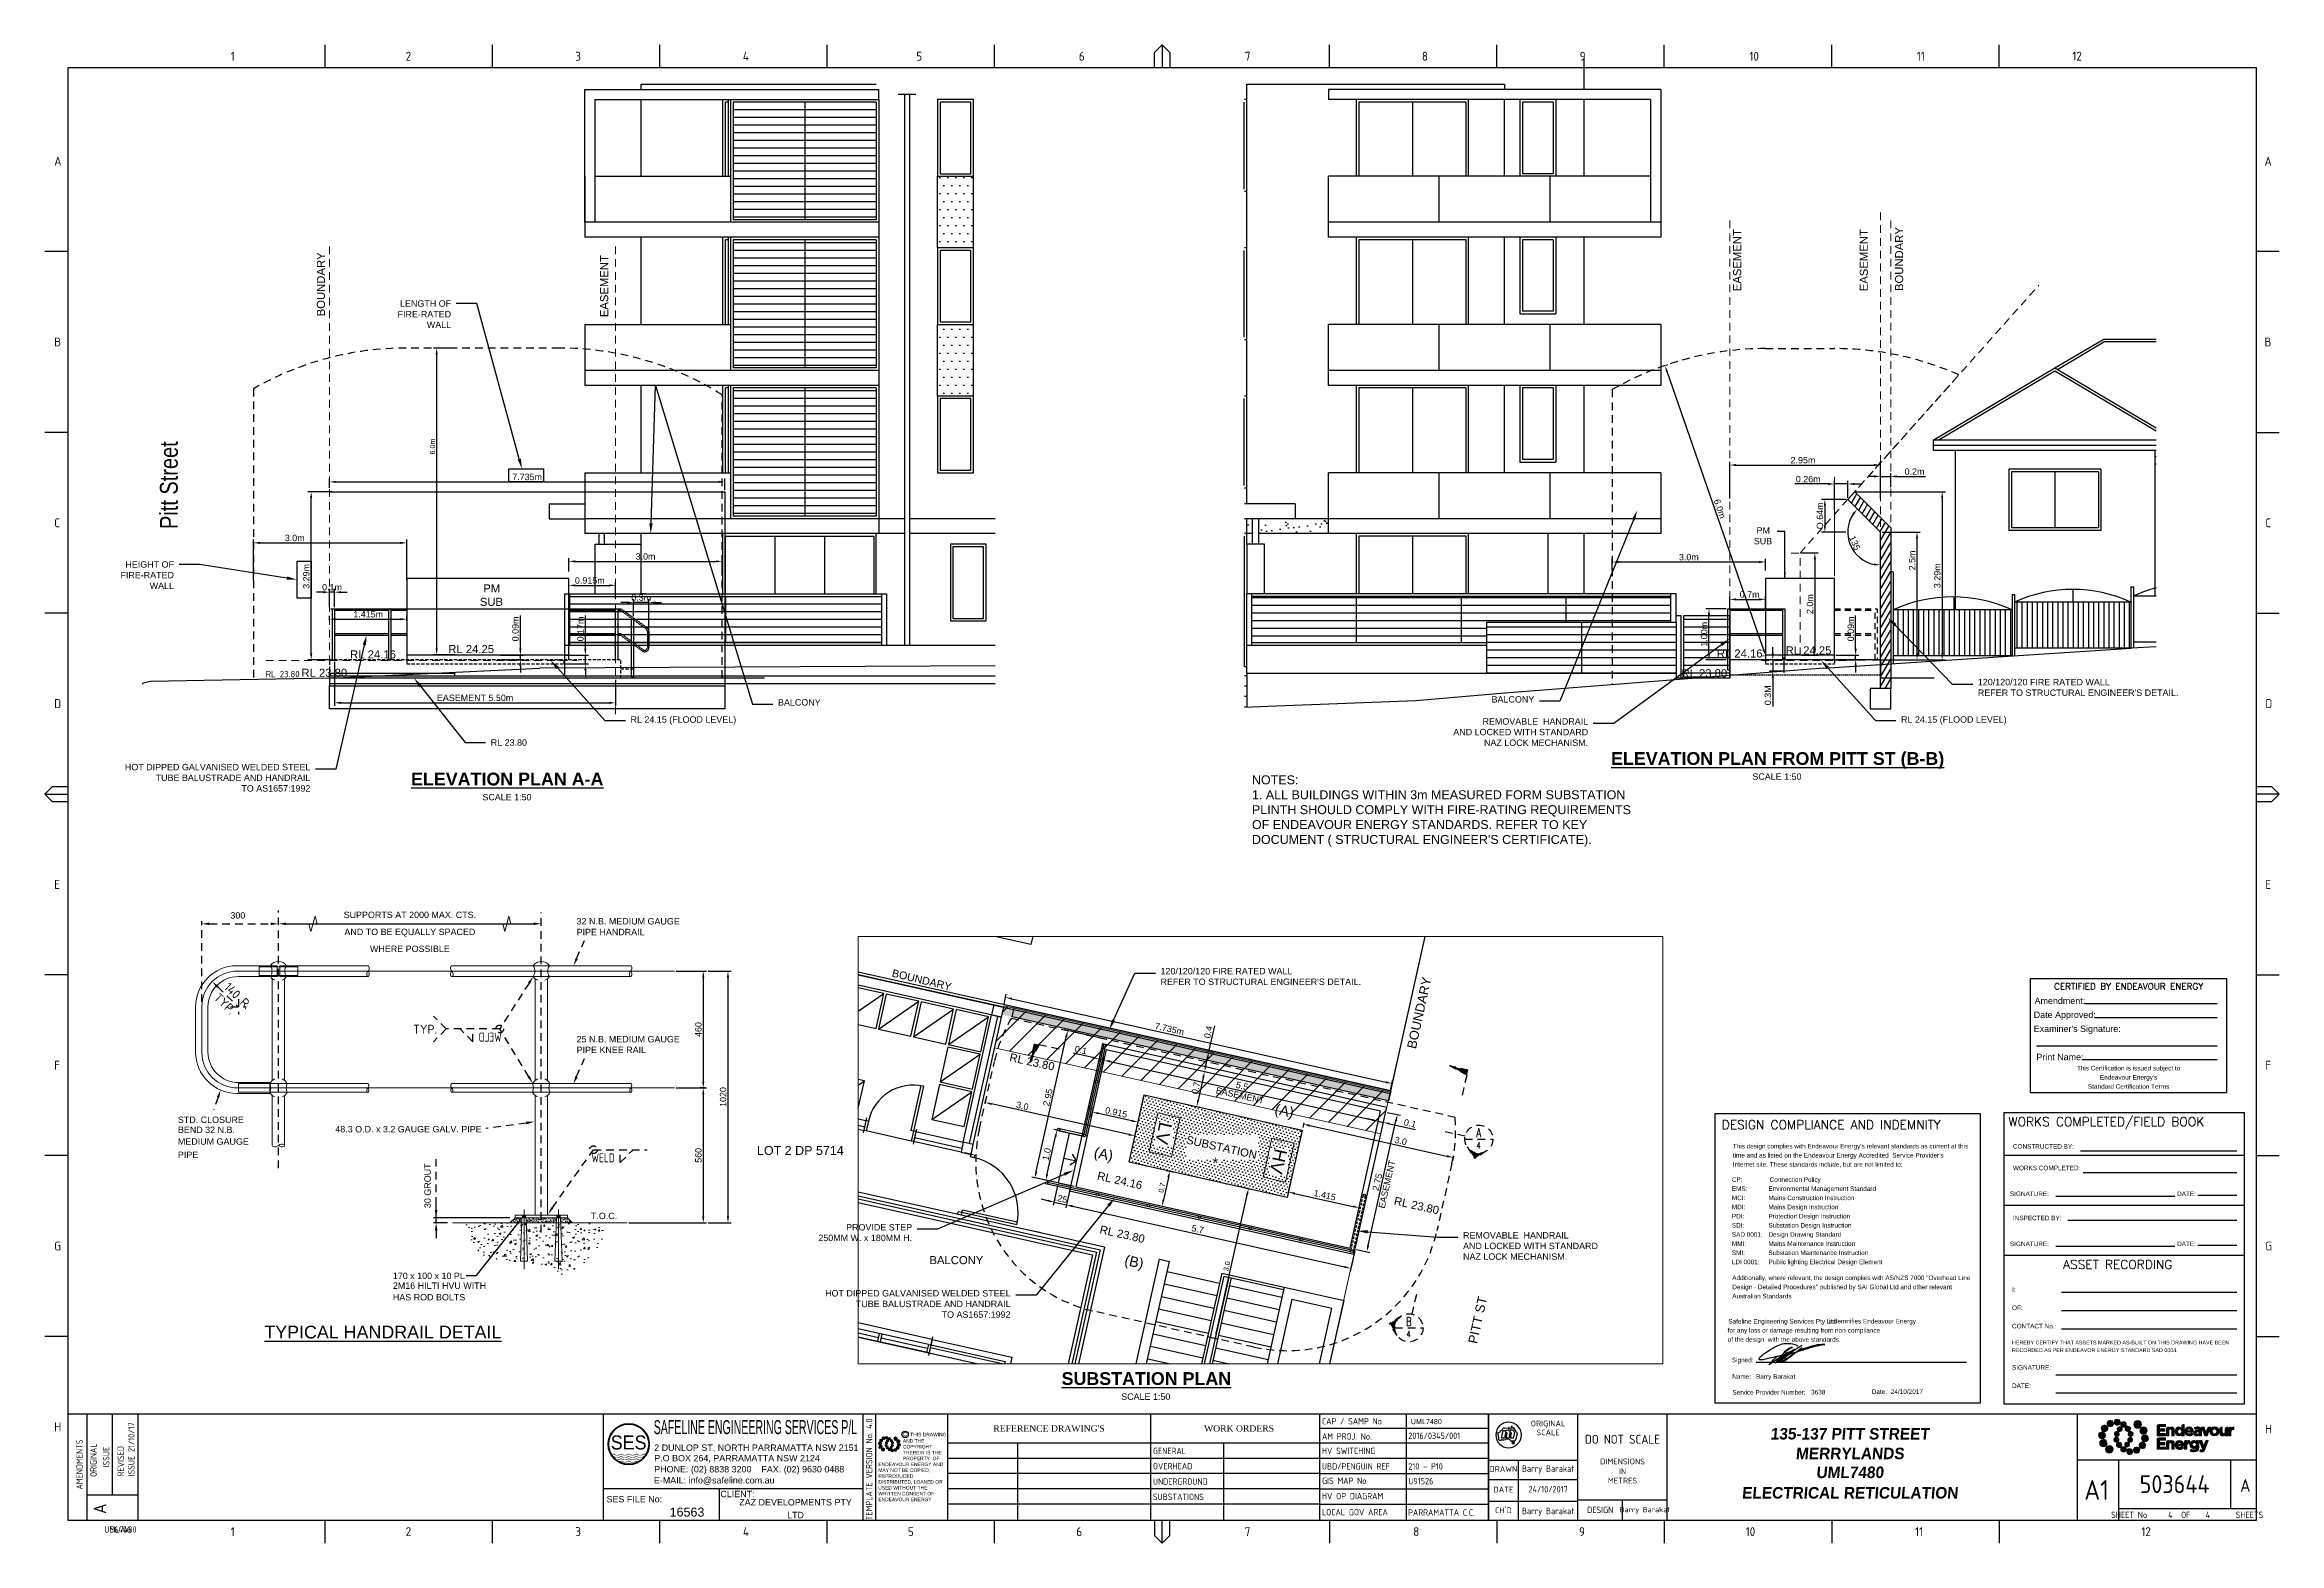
# Paper-space layout 'Sheet (4)' of a CAD drawing. Header units: metres. Extents: x -30 to 845, y -5 to 581.
# The model-space entities are those that its viewports show. They can reach past a viewport. Long polylines and large blocks are cut down to what shows.
import ezdxf
from ezdxf import colors
from ezdxf.entities.mleader import LeaderData, LeaderLine
from ezdxf.enums import TextEntityAlignment as Align
from ezdxf.math import Vec2, Vec3

# ---------------------------------------------------------------- set-up
doc = ezdxf.new("R2010")
doc.units = ezdxf.units.M
for name, pattern in [('Dash', [5, 3, -2]), ('DASHED', [0.75, 0.5, -0.25]), ('HIDDEN', [0.375, 0.25, -0.125])]:
    doc.linetypes.add(name, pattern=pattern)
doc.layers.get('0').update_dxf_attribs({"color": 6})
for name, color, linetype in [('_User Miscellaneous1', 7, 'Continuous'), ('_User Miscellaneous11', 7, 'Dash'), ('_User Miscellaneous12', 7, 'Dash'), ('_User Miscellaneous3', 7, 'Continuous'), ('_User Miscellaneous4', 7, 'Continuous'), ('_User Miscellaneous5', 7, 'Continuous'), ('_User Miscellaneous6', 7, 'Continuous'), ('_User Miscellaneous7', 7, 'Continuous'), ('_User Miscellaneous9', 7, 'Continuous'), ('_User Notes', 2, 'Continuous'), ('_User_HV_Exist', 7, 'Continuous'), ('Notes', 7, 'Continuous')]:
    doc.layers.add(name, color=color, linetype=linetype)
for name, color, linetype, lineweight in [('_User Miscellaneous10', 7, 'Continuous', 5), ('Cadastre Developer_SP_NEW', 2, 'Continuous', 5), ('Cadastre Land Parcels_SP_EXT', 9, 'Continuous', 5), ('Cadastre Roads_SP_EXT', 7, 'Continuous', 5)]:
    doc.layers.add(name, color=color, linetype=linetype, lineweight=lineweight)
doc.styles.add('ACE', font='simplex.shx', dxfattribs={"width": 0.7})
doc.styles.add('ARIAL', font='arial.ttf', dxfattribs={"height": 2})
doc.styles.add('BHB2', font='arial.ttf', dxfattribs={"height": 300})
doc.styles.add('Elec', font='romand__.ttf')
doc.styles.add('FARTEXT', font='isocpeur.ttf')
doc.styles.add('iecISOCP', font='isocp.shx')
doc.styles.add('iecTimesNewRoman', font='times.ttf')
doc.styles.add('ISO', font='ISO3098B.SHX')
doc.styles.get("Standard").update_dxf_attribs({"font": 'arial.ttf'})
doc.styles.add('STYLE2', font='romb____.pfb', dxfattribs={"height": 1})
doc.linetypes.add('IE Trench HV', pattern='A,7,-0.2,["/",Standard,S=3,R=0,X=0.6,Y=-1.4],-2.5', length=9.7)
doc.dimstyles.new('ISO-25', dxfattribs={"dimtxt": 2.5, "dimasz": 2.5, "dimexe": 1.25, "dimexo": 0.625, "dimtad": 1, "dimtxsty": 'Standard', "dimcen": 2.5, "dimadec": 0, "dimazin": 0, "dimtfac": 1, "dimtmove": 0, "dimatfit": 3, "dimfxl": 1, "dimarcsym": 0})
pattern_1 = [(360, (3384.1967, 986.254), (7e-16, 3), [])]
pattern_2 = [(360, (-1874.706, 994.654), (1.5625, 3.125), [0, -3.125])]

psp = doc.layouts.new('Sheet (4)')

# ---------------------------------------------------------------- texts
at = {"color": 7, "lineweight": -3, "style": 'Elec'}
psp.add_text('CERTIFIED BY ENDEAVOUR ENERGY', height=2.52, dxfattribs=at).set_placement((785.838, 212.51), align=Align.MIDDLE_CENTER)
at = {"color": 7, "lineweight": -3}
for s, p in [('Date Approved:', (748.694, 201.396)), ('Amendment:', (749.023, 206.867)), ("Examiner's Signature:", (748.694, 195.935))]:
    psp.add_text(s, height=2.5, dxfattribs=at).set_placement(p, align=Align.MIDDLE_LEFT)
psp.add_text('Print Name:', height=2.5, dxfattribs=at).set_placement((749.727, 182.881), align=Align.BOTTOM_LEFT)
at = {"color": 7, "lineweight": -3, "insert": (785.814, 176.914), "char_height": 1.79, "attachment_point": 5, "line_spacing_factor": 1.2}
psp.add_mtext("This Certification is issued subject to \\PEndeavour Energy's \\PStandard Certification Terms", dxfattribs=at)
at = {"layer": '_User Miscellaneous1', "char_height": 5, "attachment_point": 1}
for s, width, insert in [('\\pi0.27909;{\\fArial|b1|i0|c0|p34;\\LELEVATION PLAN FROM PITT ST (B-B)\\P\\pi55.585;\\fArial|b0|i0|c0|p34;\\H0.5x;\\lSCALE 1:50}', 130.06705, (583.015, 304.181)), ('\\pi0.27909;{\\fArial|b1|i0|c0|p34;\\LELEVATION PLAN A-A\\P\\pi28.205;\\fArial|b0|i0|c0|p34;\\H0.5x;\\lSCALE 1:50}', 75.3058, (113.448, 296.149)), ('\\pi4.88;{\\fArial|b1|i0|c0|p34;\\LSUBSTATION PLAN \\P\\pi28.205;\\fArial|b0|i0|c0|p34;\\H0.5x;\\lSCALE 1:50}', 75.3058, (363.409, 61.556))]:
    psp.add_mtext_dynamic_manual_height_columns(s, width=width, gutter_width=4, heights=[0], dxfattribs=dict(at, insert=insert))
at = {"layer": '_User Miscellaneous1', "insert": (426.145, 150.49), "char_height": 3, "width": 170.62868, "attachment_point": 1, "style": 'BHB2'}
psp.add_mtext('\\P {\\H1.4x;*} ', dxfattribs=at)
at = {"layer": '_User Miscellaneous1', "color": 7, "ltscale": 0.25, "insert": (56.319, 79.745), "char_height": 7, "width": 118.05955, "attachment_point": 1, "style": 'BHB2'}
psp.add_mtext('{\\H0.71429x;\\LTYPICAL HANDRAIL DETAIL}', dxfattribs=at)
at = {"layer": '_User Miscellaneous11', "style": 'ISO'}
for s, p in [('TYP.', (36.28, 207.736)), ('140 R.', (40.284, 211.86))]:
    psp.add_text(s, height=3.5, rotation=315.841099, dxfattribs=at).set_placement(p)
psp.add_text('TYP.', height=3.5, dxfattribs=at).set_placement((114.55, 194.003))
at = {"layer": '_User Miscellaneous12', "color": 3, "style": 'ACE', "width": 0.7}
for tag, p in [('A', (531.521, 152.43)), ('B', (504.168, 78.587))]:
    psp.add_attdef(tag, text='1', height=3.5, dxfattribs=at).set_placement(p, align=Align.BOTTOM_CENTER)
at = {"layer": '_User Miscellaneous12', "color": 2, "style": 'ACE', "width": 0.7}
for p in [(531.433, 151.538), (504.08, 77.694)]:
    psp.add_attdef('4', text='S00-00', height=2.5, dxfattribs=at).set_placement(p, align=Align.TOP_CENTER)
at = {"layer": '_User Miscellaneous4', "color": 8, "width": 0.8}
psp.add_text('Pitt Street', height=7, rotation=90, dxfattribs=at).set_placement((22.451, 391.478))
at = {"layer": '_User Miscellaneous4', "color": 8, "insert": (56.867, 335.961), "char_height": 2.5, "attachment_point": 1, "style": 'FARTEXT'}
psp.add_mtext_dynamic_manual_height_columns('RL 23.80', width=3826.15126, gutter_width=1250, heights=[0], dxfattribs=at)
at = {"layer": '_User Miscellaneous5', "lineweight": 0, "ltscale": 10, "style": 'BHB2'}
psp.add_text('BOUNDARY', height=3, rotation=346.425569, dxfattribs=at).set_placement((301.653, 216.387))
at = {"layer": '_User Miscellaneous5', "lineweight": 0, "style": 'BHB2'}
for s, height, rotation, p in [('(A)', 4, 347.606821, (451.409, 162.694)), ('LV', 5, 257.433812, (406.733, 159.73)), ('(A)', 4, 347.606821, (380.658, 145.773)), ('HV', 5, 257.433812, (451.74, 149.303)), ('(B)', 4, 347.606821, (392.627, 103.596))]:
    psp.add_text(s, height=height, rotation=rotation, dxfattribs=at).set_placement(p)
at = {"layer": '_User Notes', "style": 'ISO', "text_generation_flag": 4, "width": 0.8}
psp.add_attdef('WELD', text='6', height=3.5, rotation=180, dxfattribs=at).set_placement((140.115, 190.926), align=Align.RIGHT)
at = {"layer": '_User Notes', "style": 'ISO', "width": 0.8}
psp.add_attdef('WELD', text='6', height=3.5, dxfattribs=at).set_placement((193.418, 143.683), align=Align.RIGHT)
at = {"layer": '_User_HV_Exist', "lineweight": 0, "insert": (504.953, 42.199), "char_height": 2, "attachment_point": 4, "line_spacing_factor": 1.2, "style": 'BHB2'}
psp.add_mtext('UML7480', dxfattribs=at)
at = {"layer": 'Cadastre Roads_SP_EXT'}
for s, p in [('BOUNDARY', (506.912, 187.854)), ('PITT ST', (530.838, 72.45))]:
    psp.add_text(s, height=3.6, rotation=77.685034, dxfattribs=at).set_placement(p)
at = {"layer": 'Notes', "lineweight": 0}
for s, p in [('SUPPORTS AT 2000 MAX. CTS.', (113.27, 240.508)), ('AND TO BE EQUALLY SPACED', (113.27, 233.508)), ('WHERE POSSIBLE', (113.27, 227.208))]:
    psp.add_text(s, height=2.5, dxfattribs=at).set_placement(p, align=Align.MIDDLE)
for s, p in [('32 N.B. MEDIUM GAUGE', (178.518, 236.739)), ('PIPE HANDRAIL', (178.518, 232.535)), ('25 N.B. MEDIUM GAUGE', (178.518, 190.604)), ('PIPE KNEE RAIL', (178.518, 186.4)), ('STD. CLOSURE', (22.493, 159.069)), ('BEND 32 N.B.', (22.493, 155.153)), ('MEDIUM GAUGE', (22.493, 150.557)), ('PIPE', (22.493, 145.364)), ('T.O.C.', (184.107, 121.435)), ('2M16 HILTI HVU WITH', (106.609, 94.155)), ('170 x 100 x 10 PL', (106.609, 97.992)), ('HAS ROD BOLTS', (106.609, 89.634))]:
    psp.add_text(s, height=2.5, dxfattribs=at).set_placement(p)
at = {"layer": 'Notes', "lineweight": 0, "char_height": 3.1584, "attachment_point": 1}
for s, width, insert, rotation in [('EASEMENT', 25.00384, (631.063, 484.553), 90), ('EASEMENT', 25.00384, (680.607, 484.553), 90), ('BOUNDARY', 25.00384, (694.437, 484.615), 90), ('BOUNDARY', 25.00384, (76.871, 474.718), 90), ('EASEMENT', 25.00384, (187.727, 474.392), 90), ('RL 23.80', 25.00384, (348.348, 186.447), 347.422623), ('SUBSTATION', 25.00384, (417.49, 154.144), 347.422623), ('RL 24.16', 25.00384, (382.669, 140.055), 347.422623), ('RL 23.80', 17.72826, (498.804, 130.255), 347.422623), ('RL 23.80', 25.00384, (383.658, 119.039), 347.422623)]:
    psp.add_mtext_dynamic_manual_height_columns(s, width=width, gutter_width=1250, heights=[0], dxfattribs=dict(at, insert=insert, rotation=rotation))
for s, width, insert in [('RL 24.16', 25.00384, (89.89, 343.99)), ('RL 24.25', 25.00384, (128.289, 346.089)), ('RL 24.16', 17.76273, (624.67, 344.352)), ('RL 24.25', 25.00384, (651.611, 345.581)), ('RL 23.80', 25.00384, (70.837, 336.807)), ('RL 23.80', 25.00384, (610.84, 336.613))]:
    psp.add_mtext_dynamic_manual_height_columns(s, width=width, gutter_width=1250, heights=[0], dxfattribs=dict(at, insert=insert))

msp = doc.modelspace()

# ---------------------------------------------------------------- blocks, each defined once
blk = doc.blocks.new('EE_LOGO_SMALL')
at = {"layer": 'Notes'}
h = blk.add_hatch(color=256, dxfattribs=at)
edge = h.paths.add_edge_path()
edge.add_spline(control_points=[(-8.4, 2), (-9.2, 2), (-9.8, 1.4), (-9.8, 0.7), (-9.9, -0.1), (-9.3, -0.7), (-8.6, -0.8), (-7.8, -0.8), (-7.2, -0.2), (-7.1, 0.5), (-7.1, 1.3), (-7.7, 1.9), (-8.4, 2)], knot_values=[0, 0, 0, 0, 1, 1, 1, 2, 2, 2, 3, 3, 3, 4, 4, 4, 4], degree=3, periodic=0)
h = blk.add_hatch(color=256, dxfattribs=at)
edge = h.paths.add_edge_path()
edge.add_spline(control_points=[(-6.8, 4.5), (-7.4, 4.8), (-8.2, 4.6), (-8.6, 4), (-8.9, 3.4), (-8.7, 2.6), (-8.1, 2.2), (-7.5, 1.9), (-6.7, 2.1), (-6.3, 2.7), (-6, 3.3), (-6.2, 4.1), (-6.8, 4.5)], knot_values=[0, 0, 0, 0, 1, 1, 1, 2, 2, 2, 3, 3, 3, 4, 4, 4, 4], degree=3, periodic=0)
h = blk.add_hatch(color=256, dxfattribs=at)
edge = h.paths.add_edge_path()
edge.add_spline(control_points=[(-4.2, 5.9), (-4.6, 6.5), (-5.3, 6.6), (-5.9, 6.3), (-6.4, 5.9), (-6.6, 5.1), (-6.2, 4.6), (-5.9, 4), (-5.1, 3.8), (-4.6, 4.2), (-4, 4.6), (-3.8, 5.3), (-4.2, 5.9)], knot_values=[0, 0, 0, 0, 1, 1, 1, 2, 2, 2, 3, 3, 3, 4, 4, 4, 4], degree=3, periodic=0)
h = blk.add_hatch(color=256, dxfattribs=at)
edge = h.paths.add_edge_path()
edge.add_spline(control_points=[(-1.3, 5.9), (-1.4, 6.5), (-2, 7), (-2.6, 6.9), (-3.3, 6.9), (-3.7, 6.3), (-3.7, 5.6), (-3.6, 5), (-3, 4.5), (-2.4, 4.6), (-1.7, 4.7), (-1.3, 5.2), (-1.3, 5.9)], knot_values=[0, 0, 0, 0, 1, 1, 1, 2, 2, 2, 3, 3, 3, 4, 4, 4, 4], degree=3, periodic=0)
h = blk.add_hatch(color=256, dxfattribs=at)
edge = h.paths.add_edge_path()
edge.add_spline(control_points=[(-2.5, 2.1), (-3, 2.2), (-3.5, 1.9), (-3.6, 1.3), (-3.7, 0.8), (-3.4, 0.3), (-2.9, 0.2), (-2.4, 0.1), (-1.9, 0.4), (-1.8, 0.9), (-1.7, 1.5), (-2, 2), (-2.5, 2.1)], knot_values=[0, 0, 0, 0, 1, 1, 1, 2, 2, 2, 3, 3, 3, 4, 4, 4, 4], degree=3, periodic=0)
h = blk.add_hatch(color=256, dxfattribs=at)
edge = h.paths.add_edge_path()
edge.add_spline(control_points=[(1, 4.9), (1, 4.3), (0.5, 3.8), (-0.1, 3.8), (-0.7, 3.8), (-1.2, 4.3), (-1.2, 4.9), (-1.2, 5.5), (-0.7, 6), (-0.1, 6), (0.5, 6), (1, 5.5), (1, 4.9)], knot_values=[0, 0, 0, 0, 1, 1, 1, 2, 2, 2, 3, 3, 3, 4, 4, 4, 4], degree=3, periodic=0)
edge = h.paths.add_edge_path()
edge.add_spline(control_points=[(-1.4, 4), (-1.9, 4.1), (-2.4, 3.8), (-2.5, 3.3), (-2.6, 2.7), (-2.3, 2.2), (-1.8, 2.1), (-1.3, 2), (-0.7, 2.3), (-0.6, 2.9), (-0.5, 3.4), (-0.9, 3.9), (-1.4, 4)], knot_values=[0, 0, 0, 0, 1, 1, 1, 2, 2, 2, 3, 3, 3, 4, 4, 4, 4], degree=3, periodic=0)
h = blk.add_hatch(color=256, dxfattribs=at)
edge = h.paths.add_edge_path()
edge.add_spline(control_points=[(2.3, 2.4), (2.8, 2.8), (2.8, 3.4), (2.4, 3.9), (2, 4.3), (1.4, 4.3), (0.9, 3.9), (0.5, 3.6), (0.5, 2.9), (0.9, 2.5), (1.2, 2), (1.9, 2), (2.3, 2.4)], knot_values=[0, 0, 0, 0, 1, 1, 1, 2, 2, 2, 3, 3, 3, 4, 4, 4, 4], degree=3, periodic=0)
edge = h.paths.add_edge_path()
edge.add_spline(control_points=[(1, 4.9), (1, 4.3), (0.5, 3.8), (-0.1, 3.8), (-0.7, 3.8), (-1.2, 4.3), (-1.2, 4.9), (-1.2, 5.5), (-0.7, 6), (-0.1, 6), (0.5, 6), (1, 5.5), (1, 4.9)], knot_values=[0, 0, 0, 0, 1, 1, 1, 2, 2, 2, 3, 3, 3, 4, 4, 4, 4], degree=3, periodic=0)
h = blk.add_hatch(color=256, dxfattribs=at)
edge = h.paths.add_edge_path()
edge.add_spline(control_points=[(1, 4.9), (1, 4.3), (0.5, 3.8), (-0.1, 3.8), (-0.7, 3.8), (-1.2, 4.3), (-1.2, 4.9), (-1.2, 5.5), (-0.7, 6), (-0.1, 6), (0.5, 6), (1, 5.5), (1, 4.9)], knot_values=[0, 0, 0, 0, 1, 1, 1, 2, 2, 2, 3, 3, 3, 4, 4, 4, 4], degree=3, periodic=0)
edge = h.paths.add_edge_path(flags=16)
edge.add_spline(control_points=[(1, 4.9), (1, 4.3), (0.5, 3.8), (-0.1, 3.8), (-0.7, 3.8), (-1.2, 4.3), (-1.2, 4.9), (-1.2, 5.5), (-0.7, 6), (-0.1, 6), (0.5, 6), (1, 5.5), (1, 4.9)], knot_values=[0, 0, 0, 0, 1, 1, 1, 2, 2, 2, 3, 3, 3, 4, 4, 4, 4], degree=3, periodic=0)
h = blk.add_hatch(color=256, dxfattribs=at)
edge = h.paths.add_edge_path()
edge.add_spline(control_points=[(3, 0.2), (3.5, 0.3), (3.8, 0.9), (3.7, 1.4), (3.6, 1.9), (3, 2.3), (2.5, 2.1), (1.9, 2), (1.6, 1.4), (1.8, 0.9), (1.9, 0.4), (2.5, 0.1), (3, 0.2)], knot_values=[0, 0, 0, 0, 1, 1, 1, 2, 2, 2, 3, 3, 3, 4, 4, 4, 4], degree=3, periodic=0)
h = blk.add_hatch(color=256, dxfattribs=at)
edge = h.paths.add_edge_path()
edge.add_spline(control_points=[(7, 4.9), (7, 4), (6.3, 3.4), (5.5, 3.4), (4.6, 3.4), (4, 4), (4, 4.9), (4, 5.7), (4.6, 6.4), (5.5, 6.4), (6.3, 6.4), (7, 5.7), (7, 4.9)], knot_values=[0, 0, 0, 0, 1, 1, 1, 2, 2, 2, 3, 3, 3, 4, 4, 4, 4], degree=3, periodic=0)
h = blk.add_hatch(color=256, dxfattribs=at)
edge = h.paths.add_edge_path()
edge.add_spline(control_points=[(8.4, 1.1), (9.1, 1.5), (9.4, 2.3), (9.1, 3), (8.8, 3.7), (7.9, 4.1), (7.2, 3.8), (6.5, 3.4), (6.2, 2.6), (6.5, 1.9), (6.8, 1.2), (7.7, 0.8), (8.4, 1.1)], knot_values=[0, 0, 0, 0, 1, 1, 1, 2, 2, 2, 3, 3, 3, 4, 4, 4, 4], degree=3, periodic=0)
h = blk.add_hatch(color=256, dxfattribs=at)
edge = h.paths.add_edge_path()
edge.add_spline(control_points=[(8.3, -1.9), (9, -1.9), (9.7, -1.4), (9.7, -0.6), (9.7, 0.1), (9.2, 0.8), (8.4, 0.8), (7.7, 0.8), (7, 0.3), (7, -0.5), (6.9, -1.2), (7.5, -1.9), (8.3, -1.9)], knot_values=[0, 0, 0, 0, 1, 1, 1, 2, 2, 2, 3, 3, 3, 4, 4, 4, 4], degree=3, periodic=0)
h = blk.add_hatch(color=256, dxfattribs=at)
edge = h.paths.add_edge_path()
edge.add_spline(control_points=[(-8.5, -1.1), (-9.2, -1.4), (-9.6, -2.3), (-9.3, -3), (-8.9, -3.7), (-8.1, -4), (-7.4, -3.7), (-6.7, -3.4), (-6.3, -2.5), (-6.6, -1.8), (-7, -1.1), (-7.8, -0.8), (-8.5, -1.1)], knot_values=[0, 0, 0, 0, 1, 1, 1, 2, 2, 2, 3, 3, 3, 4, 4, 4, 4], degree=3, periodic=0)
h = blk.add_hatch(color=256, dxfattribs=at)
edge = h.paths.add_edge_path()
edge.add_spline(control_points=[(-7.1, -4.8), (-7.1, -4), (-6.5, -3.3), (-5.6, -3.3), (-4.8, -3.3), (-4.1, -4), (-4.1, -4.8), (-4.1, -5.7), (-4.8, -6.3), (-5.6, -6.3), (-6.5, -6.3), (-7.1, -5.7), (-7.1, -4.8)], knot_values=[0, 0, 0, 0, 1, 1, 1, 2, 2, 2, 3, 3, 3, 4, 4, 4, 4], degree=3, periodic=0)
h = blk.add_hatch(color=256, dxfattribs=at)
edge = h.paths.add_edge_path()
edge.add_spline(control_points=[(-3.1, -0.2), (-3.7, -0.3), (-4, -0.8), (-3.8, -1.4), (-3.7, -1.9), (-3.2, -2.2), (-2.6, -2.1), (-2.1, -1.9), (-1.8, -1.4), (-1.9, -0.9), (-2.1, -0.3), (-2.6, 0), (-3.1, -0.2)], knot_values=[0, 0, 0, 0, 1, 1, 1, 2, 2, 2, 3, 3, 3, 4, 4, 4, 4], degree=3, periodic=0)
h = blk.add_hatch(color=256, dxfattribs=at)
edge = h.paths.add_edge_path()
edge.add_spline(control_points=[(-2.5, -2.3), (-2.9, -2.7), (-3, -3.4), (-2.6, -3.8), (-2.2, -4.2), (-1.5, -4.3), (-1.1, -3.9), (-0.7, -3.5), (-0.6, -2.8), (-1, -2.4), (-1.4, -2), (-2, -1.9), (-2.5, -2.3)], knot_values=[0, 0, 0, 0, 1, 1, 1, 2, 2, 2, 3, 3, 3, 4, 4, 4, 4], degree=3, periodic=0)
h = blk.add_hatch(color=256, dxfattribs=at)
edge = h.paths.add_edge_path()
edge.add_spline(control_points=[(-1.2, -4.8), (-1.2, -4.2), (-0.7, -3.7), (-0.1, -3.7), (0.5, -3.7), (1, -4.2), (1, -4.8), (1, -5.4), (0.5, -5.9), (-0.1, -5.9), (-0.7, -5.9), (-1.2, -5.4), (-1.2, -4.8)], knot_values=[0, 0, 0, 0, 1, 1, 1, 2, 2, 2, 3, 3, 3, 4, 4, 4, 4], degree=3, periodic=0)
h = blk.add_hatch(color=256, dxfattribs=at)
edge = h.paths.add_edge_path()
edge.add_spline(control_points=[(1.2, -3.9), (1.7, -4.1), (2.2, -3.7), (2.3, -3.2), (2.5, -2.7), (2.1, -2.2), (1.6, -2.1), (1.1, -2), (0.6, -2.3), (0.5, -2.8), (0.4, -3.3), (0.7, -3.8), (1.2, -3.9)], knot_values=[0, 0, 0, 0, 1, 1, 1, 2, 2, 2, 3, 3, 3, 4, 4, 4, 4], degree=3, periodic=0)
h = blk.add_hatch(color=256, dxfattribs=at)
edge = h.paths.add_edge_path()
edge.add_spline(control_points=[(1.2, -5.8), (1.3, -6.5), (1.8, -6.9), (2.5, -6.9), (3.1, -6.8), (3.6, -6.2), (3.5, -5.6), (3.4, -5), (2.9, -4.5), (2.2, -4.6), (1.6, -4.6), (1.1, -5.2), (1.2, -5.8)], knot_values=[0, 0, 0, 0, 1, 1, 1, 2, 2, 2, 3, 3, 3, 4, 4, 4, 4], degree=3, periodic=0)
h = blk.add_hatch(color=256, dxfattribs=at)
edge = h.paths.add_edge_path()
edge.add_spline(control_points=[(2.4, -2), (2.9, -2.1), (3.4, -1.8), (3.5, -1.3), (3.6, -0.8), (3.3, -0.3), (2.8, -0.2), (2.2, -0.1), (1.7, -0.4), (1.6, -0.9), (1.5, -1.4), (1.8, -1.9), (2.4, -2)], knot_values=[0, 0, 0, 0, 1, 1, 1, 2, 2, 2, 3, 3, 3, 4, 4, 4, 4], degree=3, periodic=0)
h = blk.add_hatch(color=256, dxfattribs=at)
edge = h.paths.add_edge_path()
edge.add_spline(control_points=[(4, -5.8), (4.4, -6.4), (5.2, -6.6), (5.7, -6.2), (6.3, -5.8), (6.5, -5.1), (6.1, -4.5), (5.7, -4), (5, -3.8), (4.4, -4.2), (3.8, -4.5), (3.7, -5.3), (4, -5.8)], knot_values=[0, 0, 0, 0, 1, 1, 1, 2, 2, 2, 3, 3, 3, 4, 4, 4, 4], degree=3, periodic=0)
h = blk.add_hatch(color=256, dxfattribs=at)
edge = h.paths.add_edge_path()
edge.add_spline(control_points=[(6.7, -4.4), (7.3, -4.8), (8.1, -4.6), (8.4, -4), (8.8, -3.3), (8.6, -2.6), (8, -2.2), (7.3, -1.8), (6.6, -2.1), (6.2, -2.7), (5.8, -3.3), (6, -4.1), (6.7, -4.4)], knot_values=[0, 0, 0, 0, 1, 1, 1, 2, 2, 2, 3, 3, 3, 4, 4, 4, 4], degree=3, periodic=0)
at = {"layer": 'Notes', "lineweight": 0}
for points in [[(1.8, 2.1), (1.8, 2.1)], [(-2, -2.1), (-2, -2.1)]]:
    blk.add_lwpolyline(points, dxfattribs=at)
for points in [[(-8.4, 2), (-9.2, 2), (-9.8, 1.4), (-9.8, 0.7), (-9.9, -0.1), (-9.3, -0.7), (-8.6, -0.8), (-7.8, -0.8), (-7.2, -0.2), (-7.1, 0.5), (-7.1, 1.3), (-7.7, 1.9), (-8.4, 2)], [(-6.8, 4.5), (-7.4, 4.8), (-8.2, 4.6), (-8.6, 4), (-8.9, 3.4), (-8.7, 2.6), (-8.1, 2.2), (-7.5, 1.9), (-6.7, 2.1), (-6.3, 2.7), (-6, 3.3), (-6.2, 4.1), (-6.8, 4.5)], [(-4.2, 5.9), (-4.6, 6.5), (-5.3, 6.6), (-5.9, 6.3), (-6.4, 5.9), (-6.6, 5.1), (-6.2, 4.6), (-5.9, 4), (-5.1, 3.8), (-4.6, 4.2), (-4, 4.6), (-3.8, 5.3), (-4.2, 5.9)], [(-1.3, 5.9), (-1.4, 6.5), (-2, 7), (-2.6, 6.9), (-3.3, 6.9), (-3.7, 6.3), (-3.7, 5.6), (-3.6, 5), (-3, 4.5), (-2.4, 4.6), (-1.7, 4.7), (-1.3, 5.2), (-1.3, 5.9)], [(-2.5, 2.1), (-3, 2.2), (-3.5, 1.9), (-3.6, 1.3), (-3.7, 0.8), (-3.4, 0.3), (-2.9, 0.2), (-2.4, 0.1), (-1.9, 0.4), (-1.8, 0.9), (-1.7, 1.5), (-2, 2), (-2.5, 2.1)], [(-1.4, 4), (-1.9, 4.1), (-2.4, 3.8), (-2.5, 3.3), (-2.6, 2.7), (-2.3, 2.2), (-1.8, 2.1), (-1.3, 2), (-0.7, 2.3), (-0.6, 2.9), (-0.5, 3.4), (-0.9, 3.9), (-1.4, 4)], [(1, 4.9), (1, 4.3), (0.5, 3.8), (-0.1, 3.8), (-0.7, 3.8), (-1.2, 4.3), (-1.2, 4.9), (-1.2, 5.5), (-0.7, 6), (-0.1, 6), (0.5, 6), (1, 5.5), (1, 4.9)], [(1, 4.9), (1, 4.3), (0.5, 3.8), (-0.1, 3.8), (-0.7, 3.8), (-1.2, 4.3), (-1.2, 4.9), (-1.2, 5.5), (-0.7, 6), (-0.1, 6), (0.5, 6), (1, 5.5), (1, 4.9)], [(2.3, 2.4), (2.8, 2.8), (2.8, 3.4), (2.4, 3.9), (2, 4.3), (1.4, 4.3), (0.9, 3.9), (0.5, 3.6), (0.5, 2.9), (0.9, 2.5), (1.2, 2), (1.9, 2), (2.3, 2.4)], [(3, 0.2), (3.5, 0.3), (3.8, 0.9), (3.7, 1.4), (3.6, 1.9), (3, 2.3), (2.5, 2.1), (1.9, 2), (1.6, 1.4), (1.8, 0.9), (1.9, 0.4), (2.5, 0.1), (3, 0.2)], [(7, 4.9), (7, 4), (6.3, 3.4), (5.5, 3.4), (4.6, 3.4), (4, 4), (4, 4.9), (4, 5.7), (4.6, 6.4), (5.5, 6.4), (6.3, 6.4), (7, 5.7), (7, 4.9)], [(8.4, 1.1), (9.1, 1.5), (9.4, 2.3), (9.1, 3), (8.8, 3.7), (7.9, 4.1), (7.2, 3.8), (6.5, 3.4), (6.2, 2.6), (6.5, 1.9), (6.8, 1.2), (7.7, 0.8), (8.4, 1.1)], [(8.3, -1.9), (9, -1.9), (9.7, -1.4), (9.7, -0.6), (9.7, 0.1), (9.2, 0.8), (8.4, 0.8), (7.7, 0.8), (7, 0.3), (7, -0.5), (6.9, -1.2), (7.5, -1.9), (8.3, -1.9)], [(-8.5, -1.1), (-9.2, -1.4), (-9.6, -2.3), (-9.3, -3), (-8.9, -3.7), (-8.1, -4), (-7.4, -3.7), (-6.7, -3.4), (-6.3, -2.5), (-6.6, -1.8), (-7, -1.1), (-7.8, -0.8), (-8.5, -1.1)], [(-7.1, -4.8), (-7.1, -4), (-6.5, -3.3), (-5.6, -3.3), (-4.8, -3.3), (-4.1, -4), (-4.1, -4.8), (-4.1, -5.7), (-4.8, -6.3), (-5.6, -6.3), (-6.5, -6.3), (-7.1, -5.7), (-7.1, -4.8)], [(-3.1, -0.2), (-3.7, -0.3), (-4, -0.8), (-3.8, -1.4), (-3.7, -1.9), (-3.2, -2.2), (-2.6, -2.1), (-2.1, -1.9), (-1.8, -1.4), (-1.9, -0.9), (-2.1, -0.3), (-2.6, 0), (-3.1, -0.2)], [(-2.5, -2.3), (-2.9, -2.7), (-3, -3.4), (-2.6, -3.8), (-2.2, -4.2), (-1.5, -4.3), (-1.1, -3.9), (-0.7, -3.5), (-0.6, -2.8), (-1, -2.4), (-1.4, -2), (-2, -1.9), (-2.5, -2.3)], [(-1.2, -4.8), (-1.2, -4.2), (-0.7, -3.7), (-0.1, -3.7), (0.5, -3.7), (1, -4.2), (1, -4.8), (1, -5.4), (0.5, -5.9), (-0.1, -5.9), (-0.7, -5.9), (-1.2, -5.4), (-1.2, -4.8)], [(1.2, -3.9), (1.7, -4.1), (2.2, -3.7), (2.3, -3.2), (2.5, -2.7), (2.1, -2.2), (1.6, -2.1), (1.1, -2), (0.6, -2.3), (0.5, -2.8), (0.4, -3.3), (0.7, -3.8), (1.2, -3.9)], [(1.2, -5.8), (1.3, -6.5), (1.8, -6.9), (2.5, -6.9), (3.1, -6.8), (3.6, -6.2), (3.5, -5.6), (3.4, -5), (2.9, -4.5), (2.2, -4.6), (1.6, -4.6), (1.1, -5.2), (1.2, -5.8)], [(2.4, -2), (2.9, -2.1), (3.4, -1.8), (3.5, -1.3), (3.6, -0.8), (3.3, -0.3), (2.8, -0.2), (2.2, -0.1), (1.7, -0.4), (1.6, -0.9), (1.5, -1.4), (1.8, -1.9), (2.4, -2)], [(4, -5.8), (4.4, -6.4), (5.2, -6.6), (5.7, -6.2), (6.3, -5.8), (6.5, -5.1), (6.1, -4.5), (5.7, -4), (5, -3.8), (4.4, -4.2), (3.8, -4.5), (3.7, -5.3), (4, -5.8)], [(6.7, -4.4), (7.3, -4.8), (8.1, -4.6), (8.4, -4), (8.8, -3.3), (8.6, -2.6), (8, -2.2), (7.3, -1.8), (6.6, -2.1), (6.2, -2.7), (5.8, -3.3), (6, -4.1), (6.7, -4.4)]]:
    blk.add_open_spline(points, degree=3, knots=[0, 0, 0, 0, 1, 1, 1, 2, 2, 2, 3, 3, 3, 4, 4, 4, 4], dxfattribs=at)
blk = doc.blocks.new('EE_COPYRIGHT_A1')
at = {"layer": 'Notes'}
blk.add_circle((9.53, -0.82), 1.15, dxfattribs=at)
at = {"xscale": 0.4, "yscale": 0.4, "zscale": 0.4}
blk.add_blockref('EE_LOGO_SMALL', (3.96, -4.29), dxfattribs=at)
at = {"layer": 'Notes', "insert": (0, 0), "char_height": 1.25, "width": 24.1208, "attachment_point": 1, "style": 'ARIAL'}
blk.add_mtext('\\pt8.75;               ^I{\\H1.2x;C } THIS DRAWING\\P\\pi-8.75,l8.75,t8.75,20;       ^IAND THE ^I\\P\\pi0,t8.75;COPYRIGHT\\P\\pi-8.75,t1.25,8.75;^I^ITHEREIN IS THE PROPERTY  OF \\P\\pi0,l0,t1.25;ENDEAVOUR ENERGY AND MAY NOT BE COPIED, REPRODUCED, DISTRIBUTED, LOANED OR USED WITHOUT THE WRITTEN CONSENT OF ENDEAVOUR ENERGY', dxfattribs=at)
blk = doc.blocks.new('EE_LOGO')
h = blk.add_hatch(color=7)
edge = h.paths.add_edge_path()
edge.add_spline(control_points=[(-25.34, 1.94), (-26.08, 1.98), (-26.72, 1.41), (-26.77, 0.66), (-26.81, -0.09), (-26.24, -0.72), (-25.49, -0.77), (-24.74, -0.81), (-24.1, -0.24), (-24.06, 0.51), (-24.02, 1.25), (-24.59, 1.89), (-25.34, 1.94)], knot_values=[0, 0, 0, 0, 1, 1, 1, 2, 2, 2, 3, 3, 3, 4, 4, 4, 4], degree=3, periodic=0)
h = blk.add_hatch(color=7)
edge = h.paths.add_edge_path()
edge.add_spline(control_points=[(-23.73, 4.46), (-24.34, 4.81), (-25.13, 4.61), (-25.49, 3.99), (-25.85, 3.38), (-25.64, 2.59), (-25.03, 2.23), (-24.41, 1.87), (-23.63, 2.08), (-23.27, 2.69), (-22.91, 3.31), (-23.12, 4.1), (-23.73, 4.46)], knot_values=[0, 0, 0, 0, 1, 1, 1, 2, 2, 2, 3, 3, 3, 4, 4, 4, 4], degree=3, periodic=0)
h = blk.add_hatch(color=7)
edge = h.paths.add_edge_path()
edge.add_spline(control_points=[(-21.12, 5.87), (-21.48, 6.44), (-22.24, 6.61), (-22.81, 6.24), (-23.37, 5.88), (-23.54, 5.12), (-23.17, 4.55), (-22.81, 3.98), (-22.05, 3.82), (-21.48, 4.19), (-20.92, 4.55), (-20.75, 5.31), (-21.12, 5.87)], knot_values=[0, 0, 0, 0, 1, 1, 1, 2, 2, 2, 3, 3, 3, 4, 4, 4, 4], degree=3, periodic=0)
h = blk.add_hatch(color=7)
edge = h.paths.add_edge_path()
edge.add_spline(control_points=[(-19.43, 2.06), (-19.94, 2.17), (-20.44, 1.84), (-20.55, 1.33), (-20.66, 0.82), (-20.34, 0.32), (-19.83, 0.21), (-19.32, 0.1), (-18.81, 0.42), (-18.71, 0.93), (-18.59, 1.44), (-18.92, 1.95), (-19.43, 2.06)], knot_values=[0, 0, 0, 0, 1, 1, 1, 2, 2, 2, 3, 3, 3, 4, 4, 4, 4], degree=3, periodic=0)
h = blk.add_hatch(color=7)
edge = h.paths.add_edge_path()
edge.add_spline(control_points=[(-18.27, 5.87), (-18.34, 6.5), (-18.91, 6.97), (-19.54, 6.9), (-20.18, 6.84), (-20.65, 6.27), (-20.58, 5.63), (-20.52, 4.99), (-19.95, 4.53), (-19.31, 4.59), (-18.67, 4.66), (-18.21, 5.23), (-18.27, 5.87)], knot_values=[0, 0, 0, 0, 1, 1, 1, 2, 2, 2, 3, 3, 3, 4, 4, 4, 4], degree=3, periodic=0)
h = blk.add_hatch(color=7)
edge = h.paths.add_edge_path()
edge.add_spline(control_points=[(-15.91, 4.86), (-15.91, 4.26), (-16.4, 3.77), (-17, 3.77), (-17.6, 3.77), (-18.08, 4.26), (-18.08, 4.86), (-18.08, 5.46), (-17.6, 5.95), (-17, 5.95), (-16.4, 5.95), (-15.91, 5.46), (-15.91, 4.86)], knot_values=[0, 0, 0, 0, 1, 1, 1, 2, 2, 2, 3, 3, 3, 4, 4, 4, 4], degree=3, periodic=0)
edge = h.paths.add_edge_path()
edge.add_spline(control_points=[(-18.29, 3.97), (-18.8, 4.08), (-19.3, 3.76), (-19.41, 3.25), (-19.52, 2.74), (-19.2, 2.23), (-18.69, 2.12), (-18.18, 2.01), (-17.67, 2.33), (-17.56, 2.84), (-17.45, 3.35), (-17.78, 3.86), (-18.29, 3.97)], knot_values=[0, 0, 0, 0, 1, 1, 1, 2, 2, 2, 3, 3, 3, 4, 4, 4, 4], degree=3, periodic=0)
h = blk.add_hatch(color=7)
edge = h.paths.add_edge_path()
edge.add_spline(control_points=[(-14.59, 2.36), (-14.16, 2.75), (-14.12, 3.41), (-14.51, 3.84), (-14.89, 4.27), (-15.55, 4.31), (-15.99, 3.93), (-16.42, 3.54), (-16.46, 2.88), (-16.07, 2.45), (-15.69, 2.01), (-15.02, 1.98), (-14.59, 2.36)], knot_values=[0, 0, 0, 0, 1, 1, 1, 2, 2, 2, 3, 3, 3, 4, 4, 4, 4], degree=3, periodic=0)
edge = h.paths.add_edge_path()
edge.add_spline(control_points=[(-15.91, 4.86), (-15.91, 4.26), (-16.4, 3.77), (-17, 3.77), (-17.6, 3.77), (-18.08, 4.26), (-18.08, 4.86), (-18.08, 5.46), (-17.6, 5.95), (-17, 5.95), (-16.4, 5.95), (-15.91, 5.46), (-15.91, 4.86)], knot_values=[0, 0, 0, 0, 1, 1, 1, 2, 2, 2, 3, 3, 3, 4, 4, 4, 4], degree=3, periodic=0)
h = blk.add_hatch(color=7)
edge = h.paths.add_edge_path()
edge.add_spline(control_points=[(-15.91, 4.86), (-15.91, 4.26), (-16.4, 3.77), (-17, 3.77), (-17.6, 3.77), (-18.08, 4.26), (-18.08, 4.86), (-18.08, 5.46), (-17.6, 5.95), (-17, 5.95), (-16.4, 5.95), (-15.91, 5.46), (-15.91, 4.86)], knot_values=[0, 0, 0, 0, 1, 1, 1, 2, 2, 2, 3, 3, 3, 4, 4, 4, 4], degree=3, periodic=0)
edge = h.paths.add_edge_path(flags=16)
edge.add_spline(control_points=[(-15.91, 4.86), (-15.91, 4.26), (-16.4, 3.77), (-17, 3.77), (-17.6, 3.77), (-18.08, 4.26), (-18.08, 4.86), (-18.08, 5.46), (-17.6, 5.95), (-17, 5.95), (-16.4, 5.95), (-15.91, 5.46), (-15.91, 4.86)], knot_values=[0, 0, 0, 0, 1, 1, 1, 2, 2, 2, 3, 3, 3, 4, 4, 4, 4], degree=3, periodic=0)
h = blk.add_hatch(color=7)
edge = h.paths.add_edge_path()
edge.add_spline(control_points=[(-13.94, 0.18), (-13.41, 0.32), (-13.09, 0.87), (-13.23, 1.4), (-13.37, 1.93), (-13.92, 2.25), (-14.45, 2.11), (-14.98, 1.97), (-15.3, 1.42), (-15.16, 0.89), (-15.02, 0.36), (-14.47, 0.04), (-13.94, 0.18)], knot_values=[0, 0, 0, 0, 1, 1, 1, 2, 2, 2, 3, 3, 3, 4, 4, 4, 4], degree=3, periodic=0)
h = blk.add_hatch(color=7)
edge = h.paths.add_edge_path()
edge.add_spline(control_points=[(-9.93, 4.86), (-9.93, 4.03), (-10.61, 3.35), (-11.44, 3.35), (-12.28, 3.35), (-12.95, 4.03), (-12.95, 4.86), (-12.95, 5.69), (-12.28, 6.37), (-11.44, 6.37), (-10.61, 6.37), (-9.93, 5.69), (-9.93, 4.86)], knot_values=[0, 0, 0, 0, 1, 1, 1, 2, 2, 2, 3, 3, 3, 4, 4, 4, 4], degree=3, periodic=0)
h = blk.add_hatch(color=7)
edge = h.paths.add_edge_path()
edge.add_spline(control_points=[(-8.55, 1.13), (-7.83, 1.45), (-7.5, 2.29), (-7.82, 3.01), (-8.14, 3.73), (-8.98, 4.06), (-9.7, 3.74), (-10.42, 3.42), (-10.75, 2.58), (-10.43, 1.86), (-10.11, 1.14), (-9.27, 0.81), (-8.55, 1.13)], knot_values=[0, 0, 0, 0, 1, 1, 1, 2, 2, 2, 3, 3, 3, 4, 4, 4, 4], degree=3, periodic=0)
h = blk.add_hatch(color=7)
edge = h.paths.add_edge_path()
edge.add_spline(control_points=[(-8.66, -1.92), (-7.91, -1.96), (-7.27, -1.39), (-7.23, -0.64), (-7.19, 0.1), (-7.76, 0.74), (-8.51, 0.78), (-9.25, 0.83), (-9.89, 0.26), (-9.94, -0.49), (-9.98, -1.24), (-9.41, -1.88), (-8.66, -1.92)], knot_values=[0, 0, 0, 0, 1, 1, 1, 2, 2, 2, 3, 3, 3, 4, 4, 4, 4], degree=3, periodic=0)
h = blk.add_hatch(color=7)
edge = h.paths.add_edge_path()
edge.add_spline(control_points=[(-3.85, 0.44), (-3.85, 0.44), (-3.85, 4.25), (-3.85, 4.3), (-3.85, 4.35), (-3.85, 4.86), (-3.29, 4.86), (-2.74, 4.86), (-0.49, 4.86), (-0.49, 4.86), (-0.49, 4.86), (-0.49, 4), (-0.49, 4), (-0.49, 4), (-2.89, 4), (-2.89, 4), (-2.89, 4), (-2.89, 3.1), (-2.89, 3.1), (-2.89, 3.1), (-0.8, 3.1), (-0.8, 3.1), (-0.8, 3.1), (-0.8, 2.23), (-0.8, 2.23), (-0.8, 2.23), (-2.89, 2.23), (-2.89, 2.23), (-2.89, 2.23), (-2.89, 1.31), (-2.89, 1.31), (-2.89, 1.31), (-0.49, 1.31), (-0.49, 1.31), (-0.49, 1.31), (-0.49, 0.44), (-0.49, 0.44), (-0.49, 0.44), (-3.85, 0.44), (-3.85, 0.44)], knot_values=[0, 0, 0, 0, 1, 1, 1, 2, 2, 2, 3, 3, 3, 4, 4, 4, 5, 5, 5, 6, 6, 6, 7, 7, 7, 8, 8, 8, 9, 9, 9, 10, 10, 10, 11, 11, 11, 12, 12, 12, 13, 13, 13, 13], degree=3, periodic=0)
h = blk.add_hatch(color=7)
edge = h.paths.add_edge_path()
edge.add_spline(control_points=[(1.94, 0.44), (1.94, 0.44), (1.94, 2.33), (1.94, 2.33), (1.94, 2.78), (1.73, 3.02), (1.36, 3.02), (1, 3.02), (0.76, 2.78), (0.76, 2.33), (0.76, 2.33), (0.76, 0.44), (0.76, 0.44), (0.76, 0.44), (-0.2, 0.44), (-0.2, 0.44), (-0.2, 0.44), (-0.2, 3.21), (-0.2, 3.27), (-0.2, 3.33), (-0.2, 3.82), (0.36, 3.82), (0.76, 3.82), (0.76, 3.82), (0.76, 3.82), (0.76, 3.82), (0.76, 3.35), (0.76, 3.35), (0.98, 3.63), (1.27, 3.89), (1.75, 3.89), (2.48, 3.89), (2.9, 3.41), (2.9, 2.63), (2.9, 2.63), (2.9, 0.44), (2.9, 0.44), (2.9, 0.44), (1.94, 0.44), (1.94, 0.44)], knot_values=[0, 0, 0, 0, 1, 1, 1, 2, 2, 2, 3, 3, 3, 4, 4, 4, 5, 5, 5, 6, 6, 6, 7, 7, 7, 8, 8, 8, 9, 9, 9, 10, 10, 10, 11, 11, 11, 12, 12, 12, 13, 13, 13, 13], degree=3, periodic=0)
h = blk.add_hatch(color=7)
edge = h.paths.add_edge_path(flags=16)
edge.add_spline(control_points=[(5.8, 2.13), (5.8, 2.69), (5.43, 3.07), (4.98, 3.07), (4.53, 3.07), (4.15, 2.7), (4.15, 2.13), (4.15, 2.13), (4.15, 2.12), (4.15, 2.12), (4.15, 1.56), (4.53, 1.19), (4.98, 1.19), (5.43, 1.19), (5.8, 1.56), (5.8, 2.12), (5.8, 2.12), (5.8, 2.13), (5.8, 2.13)], knot_values=[0, 0, 0, 0, 1, 1, 1, 2, 2, 2, 3, 3, 3, 4, 4, 4, 5, 5, 5, 6, 6, 6, 6], degree=3, periodic=0)
edge = h.paths.add_edge_path()
edge.add_spline(control_points=[(5.79, 0.44), (5.79, 0.44), (5.79, 0.92), (5.79, 0.92), (5.55, 0.6), (5.23, 0.37), (4.73, 0.37), (3.94, 0.37), (3.19, 0.99), (3.19, 2.12), (3.19, 2.12), (3.19, 2.13), (3.19, 2.13), (3.19, 3.26), (3.93, 3.88), (4.73, 3.88), (5.24, 3.88), (5.56, 3.65), (5.79, 3.38), (5.79, 3.38), (5.79, 4.27), (5.79, 4.3), (5.79, 4.34), (5.79, 4.86), (6.34, 4.86), (6.73, 4.86), (6.75, 4.86), (6.75, 4.86), (6.75, 4.86), (6.75, 0.44), (6.75, 0.44), (6.75, 0.44), (5.79, 0.44), (5.79, 0.44)], knot_values=[0, 0, 0, 0, 1, 1, 1, 2, 2, 2, 3, 3, 3, 4, 4, 4, 5, 5, 5, 6, 6, 6, 7, 7, 7, 8, 8, 8, 9, 9, 9, 10, 10, 10, 11, 11, 11, 11], degree=3, periodic=0)
h = blk.add_hatch(color=7)
edge = h.paths.add_edge_path()
edge.add_spline(control_points=[(8.69, 3.89), (7.7, 3.89), (7.01, 3.09), (7.01, 2.13), (7.01, 2.13), (7.01, 2.12), (7.01, 2.12), (7.01, 1.08), (7.77, 0.37), (8.78, 0.37), (9.39, 0.37), (9.85, 0.61), (10.16, 1), (10.16, 1), (9.62, 1.48), (9.62, 1.48), (9.35, 1.24), (9.12, 1.14), (8.79, 1.14), (8.33, 1.13), (8, 1.49), (7.95, 1.86), (7.91, 2.18), (7.93, 2.29), (7.95, 2.43), (8.02, 2.85), (8.29, 3.12), (8.69, 3.12), (9.09, 3.12), (9.34, 2.83), (9.4, 2.4), (9.4, 2.4), (8.14, 2.4), (8.14, 2.4), (8.14, 2.4), (8.12, 1.8), (8.64, 1.8), (9.17, 1.8), (10.32, 1.8), (10.32, 1.8), (10.33, 1.89), (10.34, 1.95), (10.34, 2.04), (10.34, 2.04), (10.34, 2.05), (10.34, 2.05), (10.34, 3.01), (9.82, 3.89), (8.69, 3.89)], knot_values=[0, 0, 0, 0, 1, 1, 1, 2, 2, 2, 3, 3, 3, 4, 4, 4, 5, 5, 5, 6, 6, 6, 7, 7, 7, 8, 8, 8, 9, 9, 9, 10, 10, 10, 11, 11, 11, 12, 12, 12, 13, 13, 13, 14, 14, 14, 15, 15, 15, 16, 16, 16, 16], degree=3, periodic=0)
h = blk.add_hatch(color=7)
edge = h.paths.add_edge_path(flags=16)
edge.add_spline(control_points=[(12.69, 1.8), (12.53, 1.88), (12.31, 1.93), (12.08, 1.93), (11.67, 1.93), (11.42, 1.77), (11.42, 1.46), (11.42, 1.46), (11.42, 1.45), (11.42, 1.45), (11.42, 1.19), (11.63, 1.04), (11.94, 1.04), (12.39, 1.04), (12.69, 1.29), (12.69, 1.63), (12.69, 1.63), (12.69, 1.8), (12.69, 1.8)], knot_values=[0, 0, 0, 0, 1, 1, 1, 2, 2, 2, 3, 3, 3, 4, 4, 4, 5, 5, 5, 6, 6, 6, 6], degree=3, periodic=0)
edge = h.paths.add_edge_path()
edge.add_spline(control_points=[(12.67, 0.44), (12.67, 0.44), (12.67, 0.81), (12.67, 0.81), (12.44, 0.55), (12.12, 0.38), (11.65, 0.38), (11.01, 0.38), (10.49, 0.74), (10.49, 1.41), (10.49, 1.41), (10.49, 1.42), (10.49, 1.42), (10.49, 2.16), (11.05, 2.5), (11.85, 2.5), (12.19, 2.5), (12.44, 2.45), (12.68, 2.37), (12.68, 2.37), (12.68, 2.42), (12.68, 2.42), (12.68, 2.82), (12.43, 3.07), (11.95, 3.07), (11.59, 3.07), (11.33, 3), (11.02, 2.89), (11.02, 2.89), (10.78, 3.62), (10.78, 3.62), (11.15, 3.78), (11.52, 3.89), (12.09, 3.89), (13.14, 3.89), (13.6, 3.35), (13.6, 2.43), (13.6, 2.43), (13.6, 0.44), (13.6, 0.44), (13.6, 0.44), (12.67, 0.44), (12.67, 0.44)], knot_values=[0, 0, 0, 0, 1, 1, 1, 2, 2, 2, 3, 3, 3, 4, 4, 4, 5, 5, 5, 6, 6, 6, 7, 7, 7, 8, 8, 8, 9, 9, 9, 10, 10, 10, 11, 11, 11, 12, 12, 12, 13, 13, 13, 14, 14, 14, 14], degree=3, periodic=0)
h = blk.add_hatch(color=7)
edge = h.paths.add_edge_path()
edge.add_spline(control_points=[(15.71, 0.44), (15.71, 0.44), (14.84, 0.44), (14.84, 0.44), (14.84, 0.44), (13.51, 3.83), (13.51, 3.83), (13.51, 3.83), (14.53, 3.83), (14.53, 3.83), (14.53, 3.83), (15.28, 1.58), (15.28, 1.58), (15.28, 1.58), (15.86, 3.3), (15.86, 3.3), (15.86, 3.3), (16.02, 3.83), (16.4, 3.83), (16.78, 3.83), (17.04, 3.83), (17.04, 3.83), (17.04, 3.83), (15.71, 0.44), (15.71, 0.44)], knot_values=[0, 0, 0, 0, 1, 1, 1, 2, 2, 2, 3, 3, 3, 4, 4, 4, 5, 5, 5, 6, 6, 6, 7, 7, 7, 8, 8, 8, 8], degree=3, periodic=0)
h = blk.add_hatch(color=7)
edge = h.paths.add_edge_path(flags=16)
edge.add_spline(control_points=[(19.52, 2.16), (19.52, 2.66), (19.16, 3.09), (18.63, 3.09), (18.08, 3.09), (17.75, 2.67), (17.75, 2.17), (17.75, 2.17), (17.75, 2.16), (17.75, 2.16), (17.75, 1.66), (18.11, 1.22), (18.64, 1.22), (19.19, 1.22), (19.52, 1.65), (19.52, 2.15), (19.52, 2.15), (19.52, 2.16), (19.52, 2.16)], knot_values=[0, 0, 0, 0, 1, 1, 1, 2, 2, 2, 3, 3, 3, 4, 4, 4, 5, 5, 5, 6, 6, 6, 6], degree=3, periodic=0)
edge = h.paths.add_edge_path()
edge.add_spline(control_points=[(18.63, 0.4), (17.58, 0.4), (16.8, 1.17), (16.8, 2.15), (16.8, 2.15), (16.8, 2.16), (16.8, 2.16), (16.8, 3.13), (17.59, 3.92), (18.64, 3.92), (19.69, 3.92), (20.46, 3.14), (20.46, 2.17), (20.46, 2.17), (20.46, 2.16), (20.46, 2.16), (20.46, 1.19), (19.68, 0.4), (18.63, 0.4)], knot_values=[0, 0, 0, 0, 1, 1, 1, 2, 2, 2, 3, 3, 3, 4, 4, 4, 5, 5, 5, 6, 6, 6, 6], degree=3, periodic=0)
h = blk.add_hatch(color=7)
edge = h.paths.add_edge_path()
edge.add_spline(control_points=[(22.86, 0.44), (22.86, 0.44), (22.86, 0.92), (22.86, 0.92), (22.64, 0.64), (22.36, 0.38), (21.87, 0.38), (21.15, 0.38), (20.72, 0.86), (20.72, 1.63), (20.72, 1.63), (20.72, 3.22), (20.72, 3.27), (20.72, 3.32), (20.72, 3.82), (21.28, 3.82), (21.68, 3.82), (21.68, 3.82), (21.68, 3.82), (21.68, 3.82), (21.68, 1.94), (21.68, 1.94), (21.68, 1.48), (21.9, 1.25), (22.26, 1.25), (22.63, 1.25), (22.86, 1.48), (22.86, 1.94), (22.86, 1.94), (22.86, 3.2), (22.86, 3.27), (22.86, 3.34), (22.87, 3.82), (23.42, 3.82), (23.82, 3.82), (23.82, 3.82), (23.82, 3.82), (23.82, 3.82), (23.82, 0.44), (23.82, 0.44), (23.82, 0.44), (22.86, 0.44), (22.86, 0.44)], knot_values=[0, 0, 0, 0, 1, 1, 1, 2, 2, 2, 3, 3, 3, 4, 4, 4, 5, 5, 5, 6, 6, 6, 7, 7, 7, 8, 8, 8, 9, 9, 9, 10, 10, 10, 11, 11, 11, 12, 12, 12, 13, 13, 13, 14, 14, 14, 14], degree=3, periodic=0)
h = blk.add_hatch(color=7)
edge = h.paths.add_edge_path()
edge.add_spline(control_points=[(26.09, 2.88), (25.46, 2.88), (25.06, 2.5), (25.06, 1.69), (25.06, 1.69), (25.06, 0.44), (25.06, 0.44), (25.06, 0.44), (24.1, 0.44), (24.1, 0.44), (24.1, 0.44), (24.1, 3.24), (24.1, 3.27), (24.1, 3.3), (24.1, 3.83), (24.66, 3.83), (25.22, 3.83), (25.06, 3.83), (25.06, 3.83), (25.06, 3.83), (25.06, 3.14), (25.06, 3.14), (25.26, 3.61), (25.58, 3.91), (26.14, 3.89), (26.14, 3.89), (26.14, 2.88), (26.14, 2.88), (26.14, 2.88), (26.09, 2.88), (26.09, 2.88)], knot_values=[0, 0, 0, 0, 1, 1, 1, 2, 2, 2, 3, 3, 3, 4, 4, 4, 5, 5, 5, 6, 6, 6, 7, 7, 7, 8, 8, 8, 9, 9, 9, 10, 10, 10, 10], degree=3, periodic=0)
h = blk.add_hatch(color=7)
edge = h.paths.add_edge_path()
edge.add_spline(control_points=[(-25.45, -1.11), (-26.17, -1.43), (-26.5, -2.27), (-26.18, -2.99), (-25.86, -3.71), (-25.02, -4.04), (-24.3, -3.72), (-23.58, -3.4), (-23.25, -2.56), (-23.57, -1.84), (-23.88, -1.12), (-24.72, -0.79), (-25.45, -1.11)], knot_values=[0, 0, 0, 0, 1, 1, 1, 2, 2, 2, 3, 3, 3, 4, 4, 4, 4], degree=3, periodic=0)
h = blk.add_hatch(color=7)
edge = h.paths.add_edge_path()
edge.add_spline(control_points=[(-24.06, -4.84), (-24.06, -4.01), (-23.39, -3.33), (-22.55, -3.33), (-21.72, -3.33), (-21.04, -4.01), (-21.04, -4.84), (-21.04, -5.68), (-21.72, -6.35), (-22.55, -6.35), (-23.39, -6.35), (-24.06, -5.68), (-24.06, -4.84)], knot_values=[0, 0, 0, 0, 1, 1, 1, 2, 2, 2, 3, 3, 3, 4, 4, 4, 4], degree=3, periodic=0)
h = blk.add_hatch(color=7)
edge = h.paths.add_edge_path()
edge.add_spline(control_points=[(-20.06, -0.16), (-20.59, -0.3), (-20.9, -0.85), (-20.76, -1.38), (-20.63, -1.91), (-20.08, -2.23), (-19.55, -2.09), (-19.02, -1.95), (-18.7, -1.4), (-18.84, -0.87), (-18.98, -0.34), (-19.52, -0.02), (-20.06, -0.16)], knot_values=[0, 0, 0, 0, 1, 1, 1, 2, 2, 2, 3, 3, 3, 4, 4, 4, 4], degree=3, periodic=0)
h = blk.add_hatch(color=7)
edge = h.paths.add_edge_path()
edge.add_spline(control_points=[(-19.41, -2.34), (-19.84, -2.73), (-19.88, -3.39), (-19.49, -3.82), (-19.1, -4.26), (-18.44, -4.29), (-18.01, -3.91), (-17.58, -3.52), (-17.54, -2.86), (-17.93, -2.43), (-18.31, -2), (-18.97, -1.96), (-19.41, -2.34)], knot_values=[0, 0, 0, 0, 1, 1, 1, 2, 2, 2, 3, 3, 3, 4, 4, 4, 4], degree=3, periodic=0)
h = blk.add_hatch(color=7)
edge = h.paths.add_edge_path()
edge.add_spline(control_points=[(-18.08, -4.84), (-18.08, -4.24), (-17.6, -3.76), (-17, -3.76), (-16.4, -3.76), (-15.91, -4.24), (-15.91, -4.84), (-15.91, -5.44), (-16.4, -5.93), (-17, -5.93), (-17.6, -5.93), (-18.08, -5.44), (-18.08, -4.84)], knot_values=[0, 0, 0, 0, 1, 1, 1, 2, 2, 2, 3, 3, 3, 4, 4, 4, 4], degree=3, periodic=0)
h = blk.add_hatch(color=7)
edge = h.paths.add_edge_path()
edge.add_spline(control_points=[(-15.71, -3.95), (-15.2, -4.06), (-14.69, -3.74), (-14.58, -3.23), (-14.47, -2.72), (-14.8, -2.21), (-15.31, -2.1), (-15.82, -1.99), (-16.32, -2.32), (-16.43, -2.83), (-16.54, -3.34), (-16.22, -3.84), (-15.71, -3.95)], knot_values=[0, 0, 0, 0, 1, 1, 1, 2, 2, 2, 3, 3, 3, 4, 4, 4, 4], degree=3, periodic=0)
h = blk.add_hatch(color=7)
edge = h.paths.add_edge_path()
edge.add_spline(control_points=[(-15.72, -5.85), (-15.66, -6.49), (-15.09, -6.95), (-14.45, -6.89), (-13.81, -6.82), (-13.35, -6.25), (-13.41, -5.62), (-13.48, -4.98), (-14.05, -4.51), (-14.68, -4.58), (-15.33, -4.64), (-15.79, -5.21), (-15.72, -5.85)], knot_values=[0, 0, 0, 0, 1, 1, 1, 2, 2, 2, 3, 3, 3, 4, 4, 4, 4], degree=3, periodic=0)
h = blk.add_hatch(color=7)
edge = h.paths.add_edge_path()
edge.add_spline(control_points=[(-14.57, -2.04), (-14.06, -2.15), (-13.55, -1.83), (-13.44, -1.32), (-13.33, -0.81), (-13.66, -0.3), (-14.17, -0.19), (-14.68, -0.08), (-15.18, -0.4), (-15.29, -0.92), (-15.4, -1.43), (-15.08, -1.93), (-14.57, -2.04)], knot_values=[0, 0, 0, 0, 1, 1, 1, 2, 2, 2, 3, 3, 3, 4, 4, 4, 4], degree=3, periodic=0)
h = blk.add_hatch(color=7)
edge = h.paths.add_edge_path()
edge.add_spline(control_points=[(-12.88, -5.86), (-12.52, -6.43), (-11.76, -6.59), (-11.19, -6.23), (-10.62, -5.86), (-10.46, -5.1), (-10.82, -4.53), (-11.19, -3.97), (-11.95, -3.8), (-12.51, -4.17), (-13.08, -4.53), (-13.25, -5.29), (-12.88, -5.86)], knot_values=[0, 0, 0, 0, 1, 1, 1, 2, 2, 2, 3, 3, 3, 4, 4, 4, 4], degree=3, periodic=0)
h = blk.add_hatch(color=7)
edge = h.paths.add_edge_path()
edge.add_spline(control_points=[(-10.27, -4.44), (-9.65, -4.79), (-8.86, -4.59), (-8.51, -3.97), (-8.15, -3.36), (-8.36, -2.57), (-8.97, -2.22), (-9.58, -1.86), (-10.37, -2.06), (-10.73, -2.68), (-11.09, -3.29), (-10.88, -4.08), (-10.27, -4.44)], knot_values=[0, 0, 0, 0, 1, 1, 1, 2, 2, 2, 3, 3, 3, 4, 4, 4, 4], degree=3, periodic=0)
h = blk.add_hatch(color=7)
edge = h.paths.add_edge_path()
edge.add_spline(control_points=[(-3.85, -4.84), (-3.85, -4.84), (-3.85, -1.03), (-3.85, -0.98), (-3.85, -0.94), (-3.85, -0.42), (-3.29, -0.42), (-2.74, -0.42), (-0.49, -0.42), (-0.49, -0.42), (-0.49, -0.42), (-0.49, -1.29), (-0.49, -1.29), (-0.49, -1.29), (-2.89, -1.29), (-2.89, -1.29), (-2.89, -1.29), (-2.89, -2.19), (-2.89, -2.19), (-2.89, -2.19), (-0.8, -2.19), (-0.8, -2.19), (-0.8, -2.19), (-0.8, -3.05), (-0.8, -3.05), (-0.8, -3.05), (-2.89, -3.05), (-2.89, -3.05), (-2.89, -3.05), (-2.89, -3.98), (-2.89, -3.98), (-2.89, -3.98), (-0.49, -3.98), (-0.49, -3.98), (-0.49, -3.98), (-0.49, -4.84), (-0.49, -4.84), (-0.49, -4.84), (-3.85, -4.84), (-3.85, -4.84)], knot_values=[0, 0, 0, 0, 1, 1, 1, 2, 2, 2, 3, 3, 3, 4, 4, 4, 5, 5, 5, 6, 6, 6, 7, 7, 7, 8, 8, 8, 9, 9, 9, 10, 10, 10, 11, 11, 11, 12, 12, 12, 13, 13, 13, 13], degree=3, periodic=0)
h = blk.add_hatch(color=7)
edge = h.paths.add_edge_path()
edge.add_spline(control_points=[(1.94, -4.84), (1.94, -4.84), (1.94, -2.96), (1.94, -2.96), (1.94, -2.5), (1.73, -2.27), (1.36, -2.27), (1, -2.27), (0.76, -2.5), (0.76, -2.96), (0.76, -2.96), (0.76, -4.84), (0.76, -4.84), (0.76, -4.84), (-0.2, -4.84), (-0.2, -4.84), (-0.2, -4.84), (-0.2, -2.07), (-0.2, -2.01), (-0.2, -1.96), (-0.2, -1.46), (0.36, -1.46), (0.76, -1.46), (0.76, -1.46), (0.76, -1.46), (0.76, -1.46), (0.76, -1.94), (0.76, -1.94), (0.98, -1.65), (1.27, -1.4), (1.75, -1.4), (2.48, -1.4), (2.9, -1.88), (2.9, -2.65), (2.9, -2.65), (2.9, -4.84), (2.9, -4.84), (2.9, -4.84), (1.94, -4.84), (1.94, -4.84)], knot_values=[0, 0, 0, 0, 1, 1, 1, 2, 2, 2, 3, 3, 3, 4, 4, 4, 5, 5, 5, 6, 6, 6, 7, 7, 7, 8, 8, 8, 9, 9, 9, 10, 10, 10, 11, 11, 11, 12, 12, 12, 13, 13, 13, 13], degree=3, periodic=0)
h = blk.add_hatch(color=7)
edge = h.paths.add_edge_path()
edge.add_spline(control_points=[(4.87, -1.4), (3.88, -1.4), (3.19, -2.19), (3.19, -3.16), (3.19, -3.16), (3.19, -3.17), (3.19, -3.17), (3.19, -4.21), (3.94, -4.92), (4.96, -4.92), (5.57, -4.92), (6.03, -4.68), (6.34, -4.29), (6.34, -4.29), (5.79, -3.8), (5.79, -3.8), (5.53, -4.05), (5.29, -4.14), (4.97, -4.15), (4.51, -4.16), (4.18, -3.79), (4.13, -3.42), (4.09, -3.1), (4.11, -3), (4.13, -2.86), (4.2, -2.44), (4.47, -2.17), (4.87, -2.17), (5.27, -2.17), (5.52, -2.46), (5.58, -2.89), (5.58, -2.89), (4.32, -2.89), (4.32, -2.89), (4.32, -2.89), (4.29, -3.49), (4.82, -3.49), (5.35, -3.49), (6.5, -3.49), (6.5, -3.49), (6.51, -3.4), (6.51, -3.34), (6.51, -3.25), (6.51, -3.25), (6.51, -3.23), (6.51, -3.23), (6.51, -2.27), (6, -1.4), (4.87, -1.4)], knot_values=[0, 0, 0, 0, 1, 1, 1, 2, 2, 2, 3, 3, 3, 4, 4, 4, 5, 5, 5, 6, 6, 6, 7, 7, 7, 8, 8, 8, 9, 9, 9, 10, 10, 10, 11, 11, 11, 12, 12, 12, 13, 13, 13, 14, 14, 14, 15, 15, 15, 16, 16, 16, 16], degree=3, periodic=0)
h = blk.add_hatch(color=7)
edge = h.paths.add_edge_path()
edge.add_spline(control_points=[(8.77, -2.4), (8.13, -2.4), (7.74, -2.79), (7.74, -3.6), (7.74, -3.6), (7.74, -4.85), (7.74, -4.85), (7.74, -4.85), (6.78, -4.85), (6.78, -4.85), (6.78, -4.85), (6.78, -2.05), (6.78, -2.02), (6.78, -1.99), (6.77, -1.46), (7.33, -1.46), (7.74, -1.46), (7.74, -1.46), (7.74, -1.46), (7.74, -1.46), (7.74, -2.15), (7.74, -2.15), (7.93, -1.68), (8.25, -1.37), (8.82, -1.4), (8.82, -1.4), (8.82, -2.4), (8.82, -2.4), (8.82, -2.4), (8.77, -2.4), (8.77, -2.4)], knot_values=[0, 0, 0, 0, 1, 1, 1, 2, 2, 2, 3, 3, 3, 4, 4, 4, 5, 5, 5, 6, 6, 6, 7, 7, 7, 8, 8, 8, 9, 9, 9, 10, 10, 10, 10], degree=3, periodic=0)
h = blk.add_hatch(color=7)
edge = h.paths.add_edge_path(flags=16)
edge.add_spline(control_points=[(11.56, -2.97), (11.56, -2.51), (11.2, -2.19), (10.73, -2.19), (10.26, -2.19), (9.91, -2.51), (9.91, -2.97), (9.91, -2.97), (9.91, -2.99), (9.91, -2.99), (9.91, -3.45), (10.26, -3.77), (10.73, -3.77), (11.2, -3.77), (11.56, -3.45), (11.56, -2.99), (11.56, -2.99), (11.56, -2.97), (11.56, -2.97)], knot_values=[0, 0, 0, 0, 1, 1, 1, 2, 2, 2, 3, 3, 3, 4, 4, 4, 5, 5, 5, 6, 6, 6, 6], degree=3, periodic=0)
edge = h.paths.add_edge_path()
edge.add_spline(control_points=[(10.62, -5.87), (10.07, -5.87), (9.55, -5.74), (9.12, -5.51), (9.12, -5.51), (9.45, -4.79), (9.45, -4.79), (9.8, -4.99), (10.14, -5.1), (10.59, -5.1), (11.25, -5.1), (11.56, -4.79), (11.56, -4.18), (11.56, -4.18), (11.56, -4.02), (11.56, -4.02), (11.27, -4.36), (10.96, -4.57), (10.45, -4.57), (9.66, -4.57), (8.95, -3.99), (8.95, -2.99), (8.95, -2.99), (8.95, -2.97), (8.95, -2.97), (8.95, -1.96), (9.68, -1.4), (10.45, -1.4), (10.98, -1.4), (11.29, -1.62), (11.54, -1.9), (11.54, -1.9), (11.54, -1.46), (11.54, -1.46), (11.54, -1.46), (11.54, -1.46), (11.95, -1.46), (12.51, -1.46), (12.5, -2.02), (12.5, -2.02), (12.5, -2.02), (12.5, -4.08), (12.5, -4.08), (12.5, -5.36), (11.87, -5.87), (10.62, -5.87)], knot_values=[0, 0, 0, 0, 1, 1, 1, 2, 2, 2, 3, 3, 3, 4, 4, 4, 5, 5, 5, 6, 6, 6, 7, 7, 7, 8, 8, 8, 9, 9, 9, 10, 10, 10, 11, 11, 11, 12, 12, 12, 13, 13, 13, 14, 14, 14, 15, 15, 15, 15], degree=3, periodic=0)
h = blk.add_hatch(color=7)
edge = h.paths.add_edge_path()
edge.add_spline(control_points=[(14.84, -4.92), (14.58, -5.61), (14.31, -5.87), (13.73, -5.87), (13.38, -5.87), (13.13, -5.78), (12.88, -5.64), (12.88, -5.64), (13.2, -4.94), (13.2, -4.94), (13.33, -5.02), (13.49, -5.07), (13.61, -5.07), (13.78, -5.07), (13.86, -5.02), (13.95, -4.85), (13.95, -4.85), (12.62, -1.46), (12.62, -1.46), (12.62, -1.46), (13.64, -1.46), (13.64, -1.46), (13.64, -1.46), (14.41, -3.76), (14.41, -3.76), (14.41, -3.76), (14.97, -2.01), (14.97, -2.01), (14.97, -2.01), (15.14, -1.46), (15.5, -1.46), (15.86, -1.46), (16.14, -1.46), (16.14, -1.46), (16.14, -1.46), (14.84, -4.92), (14.84, -4.92)], knot_values=[0, 0, 0, 0, 1, 1, 1, 2, 2, 2, 3, 3, 3, 4, 4, 4, 5, 5, 5, 6, 6, 6, 7, 7, 7, 8, 8, 8, 9, 9, 9, 10, 10, 10, 11, 11, 11, 12, 12, 12, 12], degree=3, periodic=0)
at = {"color": 7, "lineweight": 0}
for points in [[(-15.08, 2.11), (-15.08, 2.11)], [(-18.92, -2.1), (-18.92, -2.1)]]:
    blk.add_lwpolyline(points, dxfattribs=at)
for points, knots in [([(-25.34, 1.94), (-26.08, 1.98), (-26.72, 1.41), (-26.77, 0.66), (-26.81, -0.09), (-26.24, -0.72), (-25.49, -0.77), (-24.74, -0.81), (-24.1, -0.24), (-24.06, 0.51), (-24.02, 1.25), (-24.59, 1.89), (-25.34, 1.94)], [0, 0, 0, 0, 1, 1, 1, 2, 2, 2, 3, 3, 3, 4, 4, 4, 4]), ([(-23.73, 4.46), (-24.34, 4.81), (-25.13, 4.61), (-25.49, 3.99), (-25.85, 3.38), (-25.64, 2.59), (-25.03, 2.23), (-24.41, 1.87), (-23.63, 2.08), (-23.27, 2.69), (-22.91, 3.31), (-23.12, 4.1), (-23.73, 4.46)], [0, 0, 0, 0, 1, 1, 1, 2, 2, 2, 3, 3, 3, 4, 4, 4, 4]), ([(-21.12, 5.87), (-21.48, 6.44), (-22.24, 6.61), (-22.81, 6.24), (-23.37, 5.88), (-23.54, 5.12), (-23.17, 4.55), (-22.81, 3.98), (-22.05, 3.82), (-21.48, 4.19), (-20.92, 4.55), (-20.75, 5.31), (-21.12, 5.87)], [0, 0, 0, 0, 1, 1, 1, 2, 2, 2, 3, 3, 3, 4, 4, 4, 4]), ([(-19.43, 2.06), (-19.94, 2.17), (-20.44, 1.84), (-20.55, 1.33), (-20.66, 0.82), (-20.34, 0.32), (-19.83, 0.21), (-19.32, 0.1), (-18.81, 0.42), (-18.71, 0.93), (-18.59, 1.44), (-18.92, 1.95), (-19.43, 2.06)], [0, 0, 0, 0, 1, 1, 1, 2, 2, 2, 3, 3, 3, 4, 4, 4, 4]), ([(-18.27, 5.87), (-18.34, 6.5), (-18.91, 6.97), (-19.54, 6.9), (-20.18, 6.84), (-20.65, 6.27), (-20.58, 5.63), (-20.52, 4.99), (-19.95, 4.53), (-19.31, 4.59), (-18.67, 4.66), (-18.21, 5.23), (-18.27, 5.87)], [0, 0, 0, 0, 1, 1, 1, 2, 2, 2, 3, 3, 3, 4, 4, 4, 4]), ([(-18.29, 3.97), (-18.8, 4.08), (-19.3, 3.76), (-19.41, 3.25), (-19.52, 2.74), (-19.2, 2.23), (-18.69, 2.12), (-18.18, 2.01), (-17.67, 2.33), (-17.56, 2.84), (-17.45, 3.35), (-17.78, 3.86), (-18.29, 3.97)], [0, 0, 0, 0, 1, 1, 1, 2, 2, 2, 3, 3, 3, 4, 4, 4, 4]), ([(-15.91, 4.86), (-15.91, 4.26), (-16.4, 3.77), (-17, 3.77), (-17.6, 3.77), (-18.08, 4.26), (-18.08, 4.86), (-18.08, 5.46), (-17.6, 5.95), (-17, 5.95), (-16.4, 5.95), (-15.91, 5.46), (-15.91, 4.86)], [0, 0, 0, 0, 1, 1, 1, 2, 2, 2, 3, 3, 3, 4, 4, 4, 4]), ([(-15.91, 4.86), (-15.91, 4.26), (-16.4, 3.77), (-17, 3.77), (-17.6, 3.77), (-18.08, 4.26), (-18.08, 4.86), (-18.08, 5.46), (-17.6, 5.95), (-17, 5.95), (-16.4, 5.95), (-15.91, 5.46), (-15.91, 4.86)], [0, 0, 0, 0, 1, 1, 1, 2, 2, 2, 3, 3, 3, 4, 4, 4, 4]), ([(-14.59, 2.36), (-14.16, 2.75), (-14.12, 3.41), (-14.51, 3.84), (-14.89, 4.27), (-15.55, 4.31), (-15.99, 3.93), (-16.42, 3.54), (-16.46, 2.88), (-16.07, 2.45), (-15.69, 2.01), (-15.02, 1.98), (-14.59, 2.36)], [0, 0, 0, 0, 1, 1, 1, 2, 2, 2, 3, 3, 3, 4, 4, 4, 4]), ([(-13.94, 0.18), (-13.41, 0.32), (-13.09, 0.87), (-13.23, 1.4), (-13.37, 1.93), (-13.92, 2.25), (-14.45, 2.11), (-14.98, 1.97), (-15.3, 1.42), (-15.16, 0.89), (-15.02, 0.36), (-14.47, 0.04), (-13.94, 0.18)], [0, 0, 0, 0, 1, 1, 1, 2, 2, 2, 3, 3, 3, 4, 4, 4, 4]), ([(-9.93, 4.86), (-9.93, 4.03), (-10.61, 3.35), (-11.44, 3.35), (-12.28, 3.35), (-12.95, 4.03), (-12.95, 4.86), (-12.95, 5.69), (-12.28, 6.37), (-11.44, 6.37), (-10.61, 6.37), (-9.93, 5.69), (-9.93, 4.86)], [0, 0, 0, 0, 1, 1, 1, 2, 2, 2, 3, 3, 3, 4, 4, 4, 4]), ([(-8.55, 1.13), (-7.83, 1.45), (-7.5, 2.29), (-7.82, 3.01), (-8.14, 3.73), (-8.98, 4.06), (-9.7, 3.74), (-10.42, 3.42), (-10.75, 2.58), (-10.43, 1.86), (-10.11, 1.14), (-9.27, 0.81), (-8.55, 1.13)], [0, 0, 0, 0, 1, 1, 1, 2, 2, 2, 3, 3, 3, 4, 4, 4, 4]), ([(-8.66, -1.92), (-7.91, -1.96), (-7.27, -1.39), (-7.23, -0.64), (-7.19, 0.1), (-7.76, 0.74), (-8.51, 0.78), (-9.25, 0.83), (-9.89, 0.26), (-9.94, -0.49), (-9.98, -1.24), (-9.41, -1.88), (-8.66, -1.92)], [0, 0, 0, 0, 1, 1, 1, 2, 2, 2, 3, 3, 3, 4, 4, 4, 4]), ([(-3.85, 0.44), (-3.85, 0.44), (-3.85, 4.25), (-3.85, 4.3), (-3.85, 4.35), (-3.85, 4.86), (-3.29, 4.86), (-2.74, 4.86), (-0.49, 4.86), (-0.49, 4.86), (-0.49, 4.86), (-0.49, 4), (-0.49, 4), (-0.49, 4), (-2.89, 4), (-2.89, 4), (-2.89, 4), (-2.89, 3.1), (-2.89, 3.1), (-2.89, 3.1), (-0.8, 3.1), (-0.8, 3.1), (-0.8, 3.1), (-0.8, 2.23), (-0.8, 2.23), (-0.8, 2.23), (-2.89, 2.23), (-2.89, 2.23), (-2.89, 2.23), (-2.89, 1.31), (-2.89, 1.31), (-2.89, 1.31), (-0.49, 1.31), (-0.49, 1.31), (-0.49, 1.31), (-0.49, 0.44), (-0.49, 0.44), (-0.49, 0.44), (-3.85, 0.44), (-3.85, 0.44)], [0, 0, 0, 0, 1, 1, 1, 2, 2, 2, 3, 3, 3, 4, 4, 4, 5, 5, 5, 6, 6, 6, 7, 7, 7, 8, 8, 8, 9, 9, 9, 10, 10, 10, 11, 11, 11, 12, 12, 12, 13, 13, 13, 13]), ([(1.94, 0.44), (1.94, 0.44), (1.94, 2.33), (1.94, 2.33), (1.94, 2.78), (1.73, 3.02), (1.36, 3.02), (1, 3.02), (0.76, 2.78), (0.76, 2.33), (0.76, 2.33), (0.76, 0.44), (0.76, 0.44), (0.76, 0.44), (-0.2, 0.44), (-0.2, 0.44), (-0.2, 0.44), (-0.2, 3.21), (-0.2, 3.27), (-0.2, 3.33), (-0.2, 3.82), (0.36, 3.82), (0.76, 3.82), (0.76, 3.82), (0.76, 3.82), (0.76, 3.82), (0.76, 3.35), (0.76, 3.35), (0.98, 3.63), (1.27, 3.89), (1.75, 3.89), (2.48, 3.89), (2.9, 3.41), (2.9, 2.63), (2.9, 2.63), (2.9, 0.44), (2.9, 0.44), (2.9, 0.44), (1.94, 0.44), (1.94, 0.44)], [0, 0, 0, 0, 1, 1, 1, 2, 2, 2, 3, 3, 3, 4, 4, 4, 5, 5, 5, 6, 6, 6, 7, 7, 7, 8, 8, 8, 9, 9, 9, 10, 10, 10, 11, 11, 11, 12, 12, 12, 13, 13, 13, 13]), ([(5.79, 0.44), (5.79, 0.44), (5.79, 0.92), (5.79, 0.92), (5.55, 0.6), (5.23, 0.37), (4.73, 0.37), (3.94, 0.37), (3.19, 0.99), (3.19, 2.12), (3.19, 2.12), (3.19, 2.13), (3.19, 2.13), (3.19, 3.26), (3.93, 3.88), (4.73, 3.88), (5.24, 3.88), (5.56, 3.65), (5.79, 3.38), (5.79, 3.38), (5.79, 4.27), (5.79, 4.3), (5.79, 4.34), (5.79, 4.86), (6.34, 4.86), (6.73, 4.86), (6.75, 4.86), (6.75, 4.86), (6.75, 4.86), (6.75, 0.44), (6.75, 0.44), (6.75, 0.44), (5.79, 0.44), (5.79, 0.44)], [0, 0, 0, 0, 1, 1, 1, 2, 2, 2, 3, 3, 3, 4, 4, 4, 5, 5, 5, 6, 6, 6, 7, 7, 7, 8, 8, 8, 9, 9, 9, 10, 10, 10, 11, 11, 11, 11]), ([(5.8, 2.13), (5.8, 2.69), (5.43, 3.07), (4.98, 3.07), (4.53, 3.07), (4.15, 2.7), (4.15, 2.13), (4.15, 2.13), (4.15, 2.12), (4.15, 2.12), (4.15, 1.56), (4.53, 1.19), (4.98, 1.19), (5.43, 1.19), (5.8, 1.56), (5.8, 2.12), (5.8, 2.12), (5.8, 2.13), (5.8, 2.13)], [0, 0, 0, 0, 1, 1, 1, 2, 2, 2, 3, 3, 3, 4, 4, 4, 5, 5, 5, 6, 6, 6, 6]), ([(8.69, 3.89), (7.7, 3.89), (7.01, 3.09), (7.01, 2.13), (7.01, 2.13), (7.01, 2.12), (7.01, 2.12), (7.01, 1.08), (7.77, 0.37), (8.78, 0.37), (9.39, 0.37), (9.85, 0.61), (10.16, 1), (10.16, 1), (9.62, 1.48), (9.62, 1.48), (9.35, 1.24), (9.12, 1.14), (8.79, 1.14), (8.33, 1.13), (8, 1.49), (7.95, 1.86), (7.91, 2.18), (7.93, 2.29), (7.95, 2.43), (8.02, 2.85), (8.29, 3.12), (8.69, 3.12), (9.09, 3.12), (9.34, 2.83), (9.4, 2.4), (9.4, 2.4), (8.14, 2.4), (8.14, 2.4), (8.14, 2.4), (8.12, 1.8), (8.64, 1.8), (9.17, 1.8), (10.32, 1.8), (10.32, 1.8), (10.33, 1.89), (10.34, 1.95), (10.34, 2.04), (10.34, 2.04), (10.34, 2.05), (10.34, 2.05), (10.34, 3.01), (9.82, 3.89), (8.69, 3.89)], [0, 0, 0, 0, 1, 1, 1, 2, 2, 2, 3, 3, 3, 4, 4, 4, 5, 5, 5, 6, 6, 6, 7, 7, 7, 8, 8, 8, 9, 9, 9, 10, 10, 10, 11, 11, 11, 12, 12, 12, 13, 13, 13, 14, 14, 14, 15, 15, 15, 16, 16, 16, 16]), ([(12.67, 0.44), (12.67, 0.44), (12.67, 0.81), (12.67, 0.81), (12.44, 0.55), (12.12, 0.38), (11.65, 0.38), (11.01, 0.38), (10.49, 0.74), (10.49, 1.41), (10.49, 1.41), (10.49, 1.42), (10.49, 1.42), (10.49, 2.16), (11.05, 2.5), (11.85, 2.5), (12.19, 2.5), (12.44, 2.45), (12.68, 2.37), (12.68, 2.37), (12.68, 2.42), (12.68, 2.42), (12.68, 2.82), (12.43, 3.07), (11.95, 3.07), (11.59, 3.07), (11.33, 3), (11.02, 2.89), (11.02, 2.89), (10.78, 3.62), (10.78, 3.62), (11.15, 3.78), (11.52, 3.89), (12.09, 3.89), (13.14, 3.89), (13.6, 3.35), (13.6, 2.43), (13.6, 2.43), (13.6, 0.44), (13.6, 0.44), (13.6, 0.44), (12.67, 0.44), (12.67, 0.44)], [0, 0, 0, 0, 1, 1, 1, 2, 2, 2, 3, 3, 3, 4, 4, 4, 5, 5, 5, 6, 6, 6, 7, 7, 7, 8, 8, 8, 9, 9, 9, 10, 10, 10, 11, 11, 11, 12, 12, 12, 13, 13, 13, 14, 14, 14, 14]), ([(12.69, 1.8), (12.53, 1.88), (12.31, 1.93), (12.08, 1.93), (11.67, 1.93), (11.42, 1.77), (11.42, 1.46), (11.42, 1.46), (11.42, 1.45), (11.42, 1.45), (11.42, 1.19), (11.63, 1.04), (11.94, 1.04), (12.39, 1.04), (12.69, 1.29), (12.69, 1.63), (12.69, 1.63), (12.69, 1.8), (12.69, 1.8)], [0, 0, 0, 0, 1, 1, 1, 2, 2, 2, 3, 3, 3, 4, 4, 4, 5, 5, 5, 6, 6, 6, 6]), ([(15.71, 0.44), (15.71, 0.44), (14.84, 0.44), (14.84, 0.44), (14.84, 0.44), (13.51, 3.83), (13.51, 3.83), (13.51, 3.83), (14.53, 3.83), (14.53, 3.83), (14.53, 3.83), (15.28, 1.58), (15.28, 1.58), (15.28, 1.58), (15.86, 3.3), (15.86, 3.3), (15.86, 3.3), (16.02, 3.83), (16.4, 3.83), (16.78, 3.83), (17.04, 3.83), (17.04, 3.83), (17.04, 3.83), (15.71, 0.44), (15.71, 0.44)], [0, 0, 0, 0, 1, 1, 1, 2, 2, 2, 3, 3, 3, 4, 4, 4, 5, 5, 5, 6, 6, 6, 7, 7, 7, 8, 8, 8, 8]), ([(18.63, 0.4), (17.58, 0.4), (16.8, 1.17), (16.8, 2.15), (16.8, 2.15), (16.8, 2.16), (16.8, 2.16), (16.8, 3.13), (17.59, 3.92), (18.64, 3.92), (19.69, 3.92), (20.46, 3.14), (20.46, 2.17), (20.46, 2.17), (20.46, 2.16), (20.46, 2.16), (20.46, 1.19), (19.68, 0.4), (18.63, 0.4)], [0, 0, 0, 0, 1, 1, 1, 2, 2, 2, 3, 3, 3, 4, 4, 4, 5, 5, 5, 6, 6, 6, 6]), ([(19.52, 2.16), (19.52, 2.66), (19.16, 3.09), (18.63, 3.09), (18.08, 3.09), (17.75, 2.67), (17.75, 2.17), (17.75, 2.17), (17.75, 2.16), (17.75, 2.16), (17.75, 1.66), (18.11, 1.22), (18.64, 1.22), (19.19, 1.22), (19.52, 1.65), (19.52, 2.15), (19.52, 2.15), (19.52, 2.16), (19.52, 2.16)], [0, 0, 0, 0, 1, 1, 1, 2, 2, 2, 3, 3, 3, 4, 4, 4, 5, 5, 5, 6, 6, 6, 6]), ([(22.86, 0.44), (22.86, 0.44), (22.86, 0.92), (22.86, 0.92), (22.64, 0.64), (22.36, 0.38), (21.87, 0.38), (21.15, 0.38), (20.72, 0.86), (20.72, 1.63), (20.72, 1.63), (20.72, 3.22), (20.72, 3.27), (20.72, 3.32), (20.72, 3.82), (21.28, 3.82), (21.68, 3.82), (21.68, 3.82), (21.68, 3.82), (21.68, 3.82), (21.68, 1.94), (21.68, 1.94), (21.68, 1.48), (21.9, 1.25), (22.26, 1.25), (22.63, 1.25), (22.86, 1.48), (22.86, 1.94), (22.86, 1.94), (22.86, 3.2), (22.86, 3.27), (22.86, 3.34), (22.87, 3.82), (23.42, 3.82), (23.82, 3.82), (23.82, 3.82), (23.82, 3.82), (23.82, 3.82), (23.82, 0.44), (23.82, 0.44), (23.82, 0.44), (22.86, 0.44), (22.86, 0.44)], [0, 0, 0, 0, 1, 1, 1, 2, 2, 2, 3, 3, 3, 4, 4, 4, 5, 5, 5, 6, 6, 6, 7, 7, 7, 8, 8, 8, 9, 9, 9, 10, 10, 10, 11, 11, 11, 12, 12, 12, 13, 13, 13, 14, 14, 14, 14]), ([(26.09, 2.88), (25.46, 2.88), (25.06, 2.5), (25.06, 1.69), (25.06, 1.69), (25.06, 0.44), (25.06, 0.44), (25.06, 0.44), (24.1, 0.44), (24.1, 0.44), (24.1, 0.44), (24.1, 3.24), (24.1, 3.27), (24.1, 3.3), (24.1, 3.83), (24.66, 3.83), (25.22, 3.83), (25.06, 3.83), (25.06, 3.83), (25.06, 3.83), (25.06, 3.14), (25.06, 3.14), (25.26, 3.61), (25.58, 3.91), (26.14, 3.89), (26.14, 3.89), (26.14, 2.88), (26.14, 2.88), (26.14, 2.88), (26.09, 2.88), (26.09, 2.88)], [0, 0, 0, 0, 1, 1, 1, 2, 2, 2, 3, 3, 3, 4, 4, 4, 5, 5, 5, 6, 6, 6, 7, 7, 7, 8, 8, 8, 9, 9, 9, 10, 10, 10, 10]), ([(-25.45, -1.11), (-26.17, -1.43), (-26.5, -2.27), (-26.18, -2.99), (-25.86, -3.71), (-25.02, -4.04), (-24.3, -3.72), (-23.58, -3.4), (-23.25, -2.56), (-23.57, -1.84), (-23.88, -1.12), (-24.72, -0.79), (-25.45, -1.11)], [0, 0, 0, 0, 1, 1, 1, 2, 2, 2, 3, 3, 3, 4, 4, 4, 4]), ([(-24.06, -4.84), (-24.06, -4.01), (-23.39, -3.33), (-22.55, -3.33), (-21.72, -3.33), (-21.04, -4.01), (-21.04, -4.84), (-21.04, -5.68), (-21.72, -6.35), (-22.55, -6.35), (-23.39, -6.35), (-24.06, -5.68), (-24.06, -4.84)], [0, 0, 0, 0, 1, 1, 1, 2, 2, 2, 3, 3, 3, 4, 4, 4, 4]), ([(-20.06, -0.16), (-20.59, -0.3), (-20.9, -0.85), (-20.76, -1.38), (-20.63, -1.91), (-20.08, -2.23), (-19.55, -2.09), (-19.02, -1.95), (-18.7, -1.4), (-18.84, -0.87), (-18.98, -0.34), (-19.52, -0.02), (-20.06, -0.16)], [0, 0, 0, 0, 1, 1, 1, 2, 2, 2, 3, 3, 3, 4, 4, 4, 4]), ([(-19.41, -2.34), (-19.84, -2.73), (-19.88, -3.39), (-19.49, -3.82), (-19.1, -4.26), (-18.44, -4.29), (-18.01, -3.91), (-17.58, -3.52), (-17.54, -2.86), (-17.93, -2.43), (-18.31, -2), (-18.97, -1.96), (-19.41, -2.34)], [0, 0, 0, 0, 1, 1, 1, 2, 2, 2, 3, 3, 3, 4, 4, 4, 4]), ([(-18.08, -4.84), (-18.08, -4.24), (-17.6, -3.76), (-17, -3.76), (-16.4, -3.76), (-15.91, -4.24), (-15.91, -4.84), (-15.91, -5.44), (-16.4, -5.93), (-17, -5.93), (-17.6, -5.93), (-18.08, -5.44), (-18.08, -4.84)], [0, 0, 0, 0, 1, 1, 1, 2, 2, 2, 3, 3, 3, 4, 4, 4, 4]), ([(-15.71, -3.95), (-15.2, -4.06), (-14.69, -3.74), (-14.58, -3.23), (-14.47, -2.72), (-14.8, -2.21), (-15.31, -2.1), (-15.82, -1.99), (-16.32, -2.32), (-16.43, -2.83), (-16.54, -3.34), (-16.22, -3.84), (-15.71, -3.95)], [0, 0, 0, 0, 1, 1, 1, 2, 2, 2, 3, 3, 3, 4, 4, 4, 4]), ([(-15.72, -5.85), (-15.66, -6.49), (-15.09, -6.95), (-14.45, -6.89), (-13.81, -6.82), (-13.35, -6.25), (-13.41, -5.62), (-13.48, -4.98), (-14.05, -4.51), (-14.68, -4.58), (-15.33, -4.64), (-15.79, -5.21), (-15.72, -5.85)], [0, 0, 0, 0, 1, 1, 1, 2, 2, 2, 3, 3, 3, 4, 4, 4, 4]), ([(-14.57, -2.04), (-14.06, -2.15), (-13.55, -1.83), (-13.44, -1.32), (-13.33, -0.81), (-13.66, -0.3), (-14.17, -0.19), (-14.68, -0.08), (-15.18, -0.4), (-15.29, -0.92), (-15.4, -1.43), (-15.08, -1.93), (-14.57, -2.04)], [0, 0, 0, 0, 1, 1, 1, 2, 2, 2, 3, 3, 3, 4, 4, 4, 4]), ([(-12.88, -5.86), (-12.52, -6.43), (-11.76, -6.59), (-11.19, -6.23), (-10.62, -5.86), (-10.46, -5.1), (-10.82, -4.53), (-11.19, -3.97), (-11.95, -3.8), (-12.51, -4.17), (-13.08, -4.53), (-13.25, -5.29), (-12.88, -5.86)], [0, 0, 0, 0, 1, 1, 1, 2, 2, 2, 3, 3, 3, 4, 4, 4, 4]), ([(-10.27, -4.44), (-9.65, -4.79), (-8.86, -4.59), (-8.51, -3.97), (-8.15, -3.36), (-8.36, -2.57), (-8.97, -2.22), (-9.58, -1.86), (-10.37, -2.06), (-10.73, -2.68), (-11.09, -3.29), (-10.88, -4.08), (-10.27, -4.44)], [0, 0, 0, 0, 1, 1, 1, 2, 2, 2, 3, 3, 3, 4, 4, 4, 4]), ([(-3.85, -4.84), (-3.85, -4.84), (-3.85, -1.03), (-3.85, -0.98), (-3.85, -0.94), (-3.85, -0.42), (-3.29, -0.42), (-2.74, -0.42), (-0.49, -0.42), (-0.49, -0.42), (-0.49, -0.42), (-0.49, -1.29), (-0.49, -1.29), (-0.49, -1.29), (-2.89, -1.29), (-2.89, -1.29), (-2.89, -1.29), (-2.89, -2.19), (-2.89, -2.19), (-2.89, -2.19), (-0.8, -2.19), (-0.8, -2.19), (-0.8, -2.19), (-0.8, -3.05), (-0.8, -3.05), (-0.8, -3.05), (-2.89, -3.05), (-2.89, -3.05), (-2.89, -3.05), (-2.89, -3.98), (-2.89, -3.98), (-2.89, -3.98), (-0.49, -3.98), (-0.49, -3.98), (-0.49, -3.98), (-0.49, -4.84), (-0.49, -4.84), (-0.49, -4.84), (-3.85, -4.84), (-3.85, -4.84)], [0, 0, 0, 0, 1, 1, 1, 2, 2, 2, 3, 3, 3, 4, 4, 4, 5, 5, 5, 6, 6, 6, 7, 7, 7, 8, 8, 8, 9, 9, 9, 10, 10, 10, 11, 11, 11, 12, 12, 12, 13, 13, 13, 13]), ([(1.94, -4.84), (1.94, -4.84), (1.94, -2.96), (1.94, -2.96), (1.94, -2.5), (1.73, -2.27), (1.36, -2.27), (1, -2.27), (0.76, -2.5), (0.76, -2.96), (0.76, -2.96), (0.76, -4.84), (0.76, -4.84), (0.76, -4.84), (-0.2, -4.84), (-0.2, -4.84), (-0.2, -4.84), (-0.2, -2.07), (-0.2, -2.01), (-0.2, -1.96), (-0.2, -1.46), (0.36, -1.46), (0.76, -1.46), (0.76, -1.46), (0.76, -1.46), (0.76, -1.46), (0.76, -1.94), (0.76, -1.94), (0.98, -1.65), (1.27, -1.4), (1.75, -1.4), (2.48, -1.4), (2.9, -1.88), (2.9, -2.65), (2.9, -2.65), (2.9, -4.84), (2.9, -4.84), (2.9, -4.84), (1.94, -4.84), (1.94, -4.84)], [0, 0, 0, 0, 1, 1, 1, 2, 2, 2, 3, 3, 3, 4, 4, 4, 5, 5, 5, 6, 6, 6, 7, 7, 7, 8, 8, 8, 9, 9, 9, 10, 10, 10, 11, 11, 11, 12, 12, 12, 13, 13, 13, 13]), ([(4.87, -1.4), (3.88, -1.4), (3.19, -2.19), (3.19, -3.16), (3.19, -3.16), (3.19, -3.17), (3.19, -3.17), (3.19, -4.21), (3.94, -4.92), (4.96, -4.92), (5.57, -4.92), (6.03, -4.68), (6.34, -4.29), (6.34, -4.29), (5.79, -3.8), (5.79, -3.8), (5.53, -4.05), (5.29, -4.14), (4.97, -4.15), (4.51, -4.16), (4.18, -3.79), (4.13, -3.42), (4.09, -3.1), (4.11, -3), (4.13, -2.86), (4.2, -2.44), (4.47, -2.17), (4.87, -2.17), (5.27, -2.17), (5.52, -2.46), (5.58, -2.89), (5.58, -2.89), (4.32, -2.89), (4.32, -2.89), (4.32, -2.89), (4.29, -3.49), (4.82, -3.49), (5.35, -3.49), (6.5, -3.49), (6.5, -3.49), (6.51, -3.4), (6.51, -3.34), (6.51, -3.25), (6.51, -3.25), (6.51, -3.23), (6.51, -3.23), (6.51, -2.27), (6, -1.4), (4.87, -1.4)], [0, 0, 0, 0, 1, 1, 1, 2, 2, 2, 3, 3, 3, 4, 4, 4, 5, 5, 5, 6, 6, 6, 7, 7, 7, 8, 8, 8, 9, 9, 9, 10, 10, 10, 11, 11, 11, 12, 12, 12, 13, 13, 13, 14, 14, 14, 15, 15, 15, 16, 16, 16, 16]), ([(8.77, -2.4), (8.13, -2.4), (7.74, -2.79), (7.74, -3.6), (7.74, -3.6), (7.74, -4.85), (7.74, -4.85), (7.74, -4.85), (6.78, -4.85), (6.78, -4.85), (6.78, -4.85), (6.78, -2.05), (6.78, -2.02), (6.78, -1.99), (6.77, -1.46), (7.33, -1.46), (7.74, -1.46), (7.74, -1.46), (7.74, -1.46), (7.74, -1.46), (7.74, -2.15), (7.74, -2.15), (7.93, -1.68), (8.25, -1.37), (8.82, -1.4), (8.82, -1.4), (8.82, -2.4), (8.82, -2.4), (8.82, -2.4), (8.77, -2.4), (8.77, -2.4)], [0, 0, 0, 0, 1, 1, 1, 2, 2, 2, 3, 3, 3, 4, 4, 4, 5, 5, 5, 6, 6, 6, 7, 7, 7, 8, 8, 8, 9, 9, 9, 10, 10, 10, 10]), ([(10.62, -5.87), (10.07, -5.87), (9.55, -5.74), (9.12, -5.51), (9.12, -5.51), (9.45, -4.79), (9.45, -4.79), (9.8, -4.99), (10.14, -5.1), (10.59, -5.1), (11.25, -5.1), (11.56, -4.79), (11.56, -4.18), (11.56, -4.18), (11.56, -4.02), (11.56, -4.02), (11.27, -4.36), (10.96, -4.57), (10.45, -4.57), (9.66, -4.57), (8.95, -3.99), (8.95, -2.99), (8.95, -2.99), (8.95, -2.97), (8.95, -2.97), (8.95, -1.96), (9.68, -1.4), (10.45, -1.4), (10.98, -1.4), (11.29, -1.62), (11.54, -1.9), (11.54, -1.9), (11.54, -1.46), (11.54, -1.46), (11.54, -1.46), (11.54, -1.46), (11.95, -1.46), (12.51, -1.46), (12.5, -2.02), (12.5, -2.02), (12.5, -2.02), (12.5, -4.08), (12.5, -4.08), (12.5, -5.36), (11.87, -5.87), (10.62, -5.87)], [0, 0, 0, 0, 1, 1, 1, 2, 2, 2, 3, 3, 3, 4, 4, 4, 5, 5, 5, 6, 6, 6, 7, 7, 7, 8, 8, 8, 9, 9, 9, 10, 10, 10, 11, 11, 11, 12, 12, 12, 13, 13, 13, 14, 14, 14, 15, 15, 15, 15]), ([(11.56, -2.97), (11.56, -2.51), (11.2, -2.19), (10.73, -2.19), (10.26, -2.19), (9.91, -2.51), (9.91, -2.97), (9.91, -2.97), (9.91, -2.99), (9.91, -2.99), (9.91, -3.45), (10.26, -3.77), (10.73, -3.77), (11.2, -3.77), (11.56, -3.45), (11.56, -2.99), (11.56, -2.99), (11.56, -2.97), (11.56, -2.97)], [0, 0, 0, 0, 1, 1, 1, 2, 2, 2, 3, 3, 3, 4, 4, 4, 5, 5, 5, 6, 6, 6, 6]), ([(14.84, -4.92), (14.58, -5.61), (14.31, -5.87), (13.73, -5.87), (13.38, -5.87), (13.13, -5.78), (12.88, -5.64), (12.88, -5.64), (13.2, -4.94), (13.2, -4.94), (13.33, -5.02), (13.49, -5.07), (13.61, -5.07), (13.78, -5.07), (13.86, -5.02), (13.95, -4.85), (13.95, -4.85), (12.62, -1.46), (12.62, -1.46), (12.62, -1.46), (13.64, -1.46), (13.64, -1.46), (13.64, -1.46), (14.41, -3.76), (14.41, -3.76), (14.41, -3.76), (14.97, -2.01), (14.97, -2.01), (14.97, -2.01), (15.14, -1.46), (15.5, -1.46), (15.86, -1.46), (16.14, -1.46), (16.14, -1.46), (16.14, -1.46), (14.84, -4.92), (14.84, -4.92)], [0, 0, 0, 0, 1, 1, 1, 2, 2, 2, 3, 3, 3, 4, 4, 4, 5, 5, 5, 6, 6, 6, 7, 7, 7, 8, 8, 8, 9, 9, 9, 10, 10, 10, 11, 11, 11, 12, 12, 12, 12])]:
    blk.add_open_spline(points, degree=3, knots=knots, dxfattribs=at)
blk = doc.blocks.new('A1_FRAME_TITLE')
at = {"layer": '_User Miscellaneous1'}
h = blk.add_hatch(color=152, dxfattribs=at)
h.paths.add_polyline_path([(199.89, 35.76, 1), (216.04, 35.76, 1)])
h.paths.add_polyline_path([(215.79, 35.76, -1), (200.14, 35.76, -1)], flags=16)
at = {"layer": '_User Miscellaneous1', "color": 3, "linetype": 'Continuous'}
blk.add_line((198.16, 5.97), (198.16, 47.62), dxfattribs=at)
at = {"layer": '_User Miscellaneous1', "color": 7}
for p, q in [((298.52, 18.33), (198.16, 18.33)), ((298.52, 18.33), (198.16, 18.33)), ((299.54, 18.33), (198.16, 18.33)), ((243.34, 18.33), (243.34, 5.97))]:
    blk.add_line(p, q, dxfattribs=at)
at = {"layer": '_User Miscellaneous1', "color": 152, "const_width": 0.2}
for points in [[(201.32, 31.64, 0.074056), (201.93, 31.99), (201.93, 31.99, 0.352141), (204.95, 31.99), (204.95, 31.99, 0.352141), (207.97, 31.99), (207.97, 31.99, 0.352141), (210.98, 31.99), (210.98, 31.99, 0.352141), (214, 31.99), (214, 31.99, 0.074056), (214.61, 31.64)], [(201.79, 30.96, 0.018675), (201.93, 31.07), (201.93, 31.07, 0.352141), (204.95, 31.07), (204.95, 31.07, 0.352141), (207.97, 31.07), (207.97, 31.07, 0.352141), (210.98, 31.07), (210.98, 31.07, 0.352141), (214, 31.07), (214, 31.07, 0.018675), (214.15, 30.96)], [(203.09, 29.64, 0.208334), (204.95, 30.15), (204.95, 30.15, 0.352141), (207.97, 30.15), (207.97, 30.15, 0.352141), (210.98, 30.15), (210.98, 30.15, 0.208334), (212.84, 29.64)], [(204.3, 28.85, 0.07821), (204.95, 29.22), (204.95, 29.22, 0.352141), (207.97, 29.22), (207.97, 29.22, 0.352141), (210.98, 29.22, 0.07821), (211.63, 28.85)], [(207.4, 27.96, 0.069256), (207.97, 28.3), (207.97, 28.3, 0.069256), (208.54, 27.96)]]:
    blk.add_lwpolyline(points, format="xyb", dxfattribs=at)
at = {"layer": '_User Miscellaneous1', "color": 152}
for radius in [8.07, 7.82]:
    blk.add_circle((207.97, 35.76), radius, dxfattribs=at)
at = {"layer": 'Notes', "linetype": 'Continuous'}
for p, q in [((89.14, 574.39), (89.14, 583.39)), ((154.65, 574.39), (154.65, 583.39)), ((220.16, 574.39), (220.16, 583.39)), ((285.67, 574.39), (285.67, 583.39)), ((351.17, 574.39), (351.17, 583.39)), ((413.67, 580.39), (416.67, 583.39)), ((413.67, 574.39), (413.67, 580.39)), ((416.67, 583.39), (416.67, 574.39)), ((416.67, 583.39), (419.67, 580.39)), ((419.67, 580.39), (419.67, 574.39)), ((482.19, 574.39), (482.19, 583.39)), ((547.7, 574.39), (547.7, 583.39)), ((613.21, 574.39), (613.21, 583.39)), ((678.72, 574.39), (678.72, 583.39)), ((744.23, 574.39), (744.23, 583.39)), ((-11.55, 502.43), (-20.55, 502.43)), ((853.87, 502.43), (844.87, 502.43)), ((-11.56, 431.68), (-20.55, 431.68)), ((844.88, 431.68), (853.87, 431.68)), ((-11.56, 360.93), (-20.55, 360.93)), ((844.87, 360.93), (853.87, 360.93)), ((-20.55, 290.18), (-17.55, 293.18)), ((-20.55, 290.18), (-11.55, 290.18)), ((-17.55, 287.18), (-20.55, 290.18)), ((-17.55, 293.18), (-11.56, 293.18)), ((853.87, 290.18), (844.87, 290.18)), ((844.88, 293.18), (850.87, 293.18)), ((850.87, 293.18), (853.87, 290.18)), ((853.87, 290.18), (850.87, 287.18)), ((-11.56, 287.18), (-17.55, 287.18)), ((850.87, 287.18), (844.88, 287.18)), ((-11.55, 219.43), (-20.55, 219.43)), ((844.87, 219.43), (853.87, 219.43)), ((-11.55, 148.68), (-20.55, 148.68)), ((844.87, 148.68), (853.87, 148.68)), ((-11.55, 77.93), (-20.55, 77.93)), ((844.88, 77.93), (853.87, 77.93)), ((89.14, -3.03), (89.14, 5.97)), ((154.65, -3.03), (154.65, 5.97)), ((220.16, -3.03), (220.16, 5.97)), ((285.67, -3.03), (285.67, 5.97)), ((351.17, -3.03), (351.17, 5.97)), ((413.67, 5.97), (413.67, -0.03)), ((416.67, -3.03), (416.67, 5.97)), ((419.67, -0.03), (419.67, 5.97)), ((482.19, 5.97), (482.19, -3.03)), ((547.7, 5.97), (547.7, -3.03)), ((613.21, 5.97), (613.21, -3.03)), ((678.72, 5.97), (678.72, -3.03)), ((744.23, 5.97), (744.23, -3.03)), ((413.67, -0.03), (416.67, -3.03)), ((416.67, -3.03), (419.67, -0.03))]:
    blk.add_line(p, q, dxfattribs=at)
at = {"layer": 'Notes', "color": 3, "linetype": 'Continuous'}
for p, q in [((-11.55, 574.39), (-11.55, 5.97)), ((844.88, 5.97), (844.88, 574.39)), ((-3.96, 5.97), (-3.96, 47.62)), ((6.04, 15.97), (6.04, 47.62)), ((16.04, 5.97), (16.04, 47.62)), ((299.54, 47.62), (299.54, 5.97)), ((299.54, 47.62), (299.54, 5.97)), ((299.54, 47.62), (299.54, 5.97)), ((299.54, 47.62), (299.54, 5.97)), ((304.54, 47.62), (304.54, 5.97)), ((332.78, 47.62), (332.78, 5.97)), ((412.12, 47.62), (412.12, 5.97)), ((478.24, 47.62), (478.24, 5.97)), ((544.37, 47.62), (544.37, 5.97)), ((544.37, 41.97), (544.37, 5.97)), ((-3.96, 15.97), (16.04, 15.97))]:
    blk.add_line(p, q, dxfattribs=at)
at = {"layer": 'Notes', "color": 7}
for p, q in [((512.26, 47.62), (512.26, 5.97)), ((332.81, 36.33), (478.24, 36.33)), ((360.07, 36.33), (360.07, 5.97)), ((440.78, 36.33), (440.78, 5.97)), ((478.24, 41.97), (544.37, 41.97)), ((478.24, 36.33), (544.37, 36.33)), ((549.56, 38.09), (550.17, 41.17)), ((550.7, 38.09), (549.56, 38.09)), ((550.17, 41.17), (550.92, 41.17)), ((550.56, 42.05), (552.33, 42.16)), ((551.11, 40.17), (550.7, 38.09)), ((550.92, 41.17), (550.97, 40.77)), ((551.27, 38.09), (551.66, 40.06)), ((552.41, 38.09), (551.27, 38.09)), ((552.33, 42.52), (552.22, 41.82)), ((552.22, 41.82), (553.35, 41.71)), ((552.83, 40.17), (552.41, 38.09)), ((552.98, 38.09), (553.37, 40.06)), ((554.12, 38.09), (552.98, 38.09)), ((554.62, 36.89), (553.22, 36.97)), ((553.22, 36.97), (554.62, 36.89)), ((554.62, 36.89), (553.22, 36.97)), ((553.35, 41.71), (553.55, 42.96)), ((553.85, 35.89), (553.78, 36.47)), ((553.78, 36.47), (554.51, 36.47)), ((554.3, 35.74), (553.85, 35.89)), ((554.57, 40.35), (554.12, 38.09)), ((554.18, 42.18), (555.01, 40.9)), ((554.51, 36.47), (554.3, 35.74)), ((567.1, 42.48), (567.3, 42.44)), ((332.78, 30.28), (478.24, 30.28)), ((478.24, 30.33), (544.37, 30.33)), ((556.15, 5.97), (556.15, 29.54)), ((478.24, 24.33), (332.78, 24.33)), ((478.24, 18.33), (332.78, 18.33)), ((478.24, 24.33), (544.37, 24.33)), ((478.24, 18.33), (544.37, 18.33)), ((544.37, 21.97), (579.37, 21.97)), ((478.24, 12.33), (332.78, 12.33)), ((478.24, 12.33), (544.37, 12.33)), ((544.37, 13.47), (579.37, 13.47)), ((596.87, 5.97), (596.87, 13.97))]:
    blk.add_line(p, q, dxfattribs=at)
at = {"layer": 'Notes', "color": 3}
for p, q in [((544.37, 5.97), (544.37, 47.62)), ((579.37, 5.97), (579.37, 47.62)), ((614.37, 5.97), (614.37, 47.62)), ((774.88, 5.97), (774.88, 47.62)), ((774.88, 29.62), (844.88, 29.62)), ((790.88, 29.62), (790.88, 5.97)), ((834.88, 10.62), (834.88, 29.62)), ((579.37, 13.97), (614.37, 13.97)), ((790.88, 10.62), (844.88, 10.62))]:
    blk.add_line(p, q, dxfattribs=at)
at = {"layer": 'Notes', "color": 7, "linetype": 'Continuous'}
blk.add_line((544.37, 29.54), (579.37, 29.54), dxfattribs=at)
at = {"layer": 'Notes', "color": 3, "linetype": 'Continuous', "flags": 128}
for points in [[(149.5, 574.39), (-11.55, 574.39)], [(844.88, 574.39), (149.5, 574.39)], [(-11.55, 47.62), (123.8, 47.62)], [(123.8, 47.62), (844.88, 47.62)], [(-11.55, 5.97), (844.88, 5.97)]]:
    blk.add_lwpolyline(points, dxfattribs=at)
at = {"layer": 'Notes', "color": 7}
for centre, radius, start, end in [((552.27, 39.37), 5, 0, 180), ((552.27, 39.37), 5, 180, 0), ((542.41, 49.09), 10.59, 302.58406, 308.15761), ((527.29, 35.61), 21.32, 10.30532, 12.33056), ((527.29, 35.61), 21.32, 8.27952, 10.30476), ((528.59, 35.8), 20.01, 6.25393, 8.27917), ((528.59, 35.8), 20.01, 4.22906, 6.2543), ((548.72, 39.42), 2.15, 265.17341, 270.05038), ((548.72, 39.51), 2.24, 270.04379, 274.73222), ((548.65, 40.42), 3.15, 274.73578, 283.08123), ((542.41, 49.09), 10.59, 308.157, 313.73055), ((550.47, 32.55), 4.93, 97.74193, 103.08139), ((545.21, 46.16), 6.54, 313.73091, 319.30446), ((546.76, 59.88), 22.65, 277.74178, 280.88254), ((545.21, 46.16), 6.54, 319.30467, 324.87822), ((551.87, 40.21), 1.06, 31.78835, 148.21165), ((551.91, 33.09), 4.63, 85.46129, 100.88239), ((551.39, 40.11), 0.28, 348.69105, 168.69105), ((552.2, 36.78), 0.924, 46.58754, 85.46121), ((553.61, 40.3), 0.961, 2.59815, 150.80981), ((553.1, 40.11), 0.28, 348.69107, 168.69107), ((551.36, 35.89), 2.16, 30.18853, 46.58787), ((578.7, 57.06), 28.87, 210.14832, 211.86006), ((554.13, 37.45), 0.75, 311.60829, 321.07916), ((554.18, 37.41), 0.675, 321.08379, 331.59821), ((548.02, 40.74), 7.69, 331.5942, 341.88974), ((477.01, -10.21), 93.25, 33.10964, 33.23409), ((558.55, 42.96), 4.09, 213.11509, 222.41459), ((542.7, 42.48), 13.29, 341.89012, 347.84341), ((555.89, 40.53), 0.484, 222.41995, 236.44219), ((556.07, 40.81), 0.815, 236.43588, 244.74219), ((553.96, 40.06), 1.76, 347.84337, 354.14088), ((554.11, 40.04), 1.61, 354.14364, 1.03424)]:
    blk.add_arc(centre, radius, start, end, dxfattribs=at)
blk.add_blockref('EE_LOGO', (809.88, 38.62))
at = {"layer": 'Notes', "xscale": 1.1, "yscale": 1.1, "zscale": 1.1}
blk.add_blockref('EE_COPYRIGHT_A1', (305.65, 40.49), dxfattribs=at)
at = {"layer": '_User Miscellaneous1', "color": 152, "style": 'BHB2'}
for s, width, p, p2 in [('SAFELINE ENGINEERING SERVICES P/L', 0.538994, (217.75, 39.69), (297.38, 39.69)), ('SES', 0.910921, (200.95, 33.69), (214.96, 33.69))]:
    blk.add_text(s, height=5.5, dxfattribs=dict(at, width=width)).set_placement(p, p2, align=Align.FIT)
at = {"layer": '_User Miscellaneous1', "color": 7, "ltscale": 5, "style": 'BHB2'}
for s, p in [('2 DUNLOP ST, NORTH PARRAMATTA NSW 2151', (217.97, 33.14)), ('P.O BOX 264, PARRAMATTA NSW 2124', (217.97, 29.05)), ('PHONE: (02) 8838 3200    FAX: (02) 9630 0488', (217.97, 24.71)), ('E-MAIL: info@safeline.com.au', (217.83, 20.39)), ('CLIENT:', (243.84, 15.02)), ('SES FILE No:', (199.32, 12.99))]:
    blk.add_text(s, height=2.5, dxfattribs=at).set_placement(p)
at = {"layer": '_User Miscellaneous1', "color": 7, "style": 'STYLE2', "oblique": 5}
for s, p in [('135-137 PITT STREET', (685.82, 39.84)), ('MERRYLANDS', (685.82, 32.14)), ('UML7480', (685.82, 24.76)), ('ELECTRICAL RETICULATION', (685.82, 16.73))]:
    blk.add_text(s, height=4.5, dxfattribs=at).set_placement(p, align=Align.MIDDLE)
at = {"layer": '_User Miscellaneous1', "color": 7, "ltscale": 0.25, "style": 'BHB2'}
blk.add_text('16563', height=3.5, dxfattribs=at).set_placement((230.79, 9.19), align=Align.MIDDLE)
at = {"layer": '_User Miscellaneous1', "color": 7, "ltscale": 0.25, "insert": (273.26, 10.54), "char_height": 2.5, "width": 45.4208, "attachment_point": 5, "line_spacing_factor": 1.2, "style": 'BHB2'}
blk.add_mtext('ZAZ DEVELOPMENTS PTY LTD', dxfattribs=at)
at = {"layer": 'Notes', "color": 7, "style": 'iecISOCP'}
for s, height, p in [('1', 3.5, (52.24, 577.12)), ('2', 3.5, (120.7, 577.12)), ('3', 3.5, (187.09, 577.12)), ('4', 3.5, (252.67, 577.12)), ('5', 3.5, (320.5, 577.12)), ('6', 3.5, (384.13, 577.12)), ('7', 3.5, (449.08, 577.12)), ('8', 3.5, (518.36, 577.12)), ('9', 3.5, (580.11, 577.12)), ('10', 3.5, (646.5, 577.12)), ('11', 3.5, (712.06, 577.12)), ('12', 3.5, (772.87, 577.16)), ('A', 3.5, (-16.81, 536.06)), ('A', 3.5, (848.09, 536.06)), ('B', 3.5, (-16.81, 465.31)), ('B', 3.5, (848.09, 465.31)), ('C', 3.5, (-16.81, 394.56)), ('C', 3.5, (848.39, 394.56)), ('D', 3.5, (-16.81, 323.81)), ('D', 3.5, (848.39, 323.81)), ('E', 3.5, (-16.81, 253.06)), ('E', 3.5, (848.39, 253.06)), ('F', 3.5, (-16.81, 182.31)), ('F', 3.5, (848.39, 182.31)), ('G', 3.5, (-16.81, 111.56)), ('G', 3.5, (848.39, 111.56)), ('H', 3.5, (-16.81, 40.81)), ('CAP / SAMP No.', 2.5, (479.24, 43.47)), ('AM PROJ. No.', 2.5, (479.24, 37.55)), ('H', 3.5, (848.27, 39.97)), ('GENERAL', 2.5, (413.12, 31.86)), ('OVERHEAD', 2.5, (413.12, 25.9)), ('HV SWITCHING', 2.5, (479.24, 31.9)), ('UBD/PENGUIN REF', 2.5, (479.24, 25.84)), ('UNDERGROUND', 2.5, (413.12, 19.9)), ('GIS MAP No', 2.5, (479.29, 20.2)), ('SUBSTATIONS', 2.5, (413.12, 13.9)), ('HV OP DIAGRAM', 2.5, (479.24, 14.2)), ('LOCAL GOV AREA', 2.5, (479.24, 7.9)), ('1', 3.5, (52.24, -0.22)), ('2', 3.5, (120.7, -0.22)), ('3', 3.5, (187.09, -0.2)), ('4', 3.5, (252.67, -0.22)), ('5', 3.5, (317.21, -0.22)), ('6', 3.5, (383.12, -0.22)), ('7', 3.5, (449.03, -0.22)), ('8', 3.5, (514.97, -0.22)), ('9', 3.5, (579.84, -0.22)), ('10', 3.5, (645.06, -0.2)), ('11', 3.5, (711.36, -0.22)), ('12', 3.5, (799.88, -0.22))]:
    blk.add_text(s, height=height, dxfattribs=at).set_placement(p)
for s, height, p in [('ORIGINAL', 2.24, (567.74, 42.73)), ('SCALE', 2.24, (567.74, 39.23)), ('DRAWN', 2.24, (550.26, 24.93)), ('DIMENSIONS', 2.24, (596.87, 27.88)), ('IN', 2.24, (596.87, 24.04)), ('DATE', 2.24, (550.26, 16.88)), ('METRES', 2.24, (596.87, 20.38)), ("CH'D", 2.24, (550.26, 8.77)), ('DESIGN', 2.5, (588.12, 8.81))]:
    blk.add_text(s, height=height, dxfattribs=at).set_placement(p, align=Align.CENTER)
for s, height, p in [('AMENDMENTS', 2.5, (-5.71, 18.02)), ('ORIGINAL', 2.5, (-0.21, 22.94)), ('ISSUE', 2.5, (4.79, 26.69)), ('A', 5, (3.54, 8.47))]:
    blk.add_text(s, height=height, rotation=90, dxfattribs=at).set_placement(p)
blk.add_text('TEMPLATE VERSION No.', height=2.5, rotation=90, dxfattribs=at).set_placement((302.04, 5.97), align=Align.MIDDLE_LEFT)
at = {"layer": 'Notes', "style": 'iecTimesNewRoman'}
blk.add_text("REFERENCE DRAWING'S", height=2.5, dxfattribs=at).set_placement((372.45, 40.66), align=Align.CENTER)
blk.add_text('WORK ORDERS', height=2.5, dxfattribs=at).set_placement((433.13, 40.66))
at = {"layer": 'Notes', "color": 1, "style": 'iecISOCP'}
blk.add_text('A1', height=7.68, dxfattribs=at).set_placement((782.39, 17.86), align=Align.MIDDLE_CENTER)
at = {"layer": 'Notes', "color": 7, "style": 'iecISOCP'}
blk.add_text('SHEET No         OF            SHEETS', height=2.5, dxfattribs=at).set_placement((817.82, 8.12), align=Align.MIDDLE_CENTER)
at = {"layer": 'Notes', "color": 7, "linetype": 'Continuous', "insert": (7.95, 23.15), "char_height": 2.5, "width": 22.1784, "attachment_point": 1, "rotation": 90, "style": 'iecISOCP'}
blk.add_mtext('REVISED \\PISSUE 21/10/17', dxfattribs=at)
at = {"layer": 'Notes', "insert": (596.84, 37.67), "char_height": 3.5, "width": 29.1, "attachment_point": 5, "style": 'iecISOCP'}
blk.add_mtext('DO NOT SCALE', dxfattribs=at)
at = {"layer": 'Notes', "color": 7, "style": 'iecISOCP', "flags": 8}
blk.add_attdef('VERSION_NO', text='', height=2.5, rotation=90, dxfattribs=at).set_placement((302.04, 43.81), align=Align.MIDDLE_CENTER)
at = {"layer": 'Notes', "color": 7, "style": 'iecISOCP'}
for tag, p in [('CAP_NO', (513.19, 43.46)), ('IE_NUM', (513.05, 37.81)), ('REF_No_1', (335.24, 32.31)), ('REF_No_2', (335.24, 26.31)), ('REF_1', (362.52, 32.31)), ('REF_2', (362.52, 26.31)), ('GEN_WO', (441.71, 31.76)), ('OH_WO', (441.71, 25.81)), ('UBD_REF', (513.05, 25.83)), ('HV_SWITCH', (513.46, 32.16)), ('REF_No_3', (335.24, 20.31)), ('REF_3', (362.52, 20.31)), ('UG_WO', (441.71, 20.05)), ('GIS_MAP_No', (513.05, 20.04)), ('REF_No_4', (335.24, 14.31)), ('REF_4', (362.52, 14.31)), ('SUB_WO', (441.71, 13.81)), ('LGA', (512.95, 7.78)), ('HV_OP_DIAG', (513.33, 14.2))]:
    blk.add_attdef(tag, p, '', height=2.5, dxfattribs=at)
for tag, p in [('scale', (567.76, 33.27)), ('DRAWN', (567.76, 24.93)), ('DATE', (567.76, 16.88)), ('CHD', (567.76, 8.37)), ('DESIGN', (605.62, 9.15))]:
    blk.add_attdef(tag, text='', height=2.5, dxfattribs=at).set_placement(p, align=Align.CENTER)
at = {"layer": 'Notes', "color": 4, "style": 'iecISOCP'}
blk.add_attdef('NUM', text='', height=7, dxfattribs=at).set_placement((812.88, 20.12), align=Align.MIDDLE_CENTER)
at = {"layer": 'Notes', "color": 1, "style": 'iecISOCP'}
blk.add_attdef('REV', text='', height=5, dxfattribs=at).set_placement((840.57, 17.1), align=Align.CENTER)
at = {"layer": 'Notes', "color": 7, "style": 'iecISOCP'}
for tag, p in [('NS', (811.23, 8.12)), ('SHTS', (825.93, 8.12))]:
    blk.add_attdef(tag, text='', height=2.5, dxfattribs=at).set_placement(p, align=Align.MIDDLE)
at = {"layer": 'Notes', "style": 'iecISOCP'}
blk.add_attdef('ExportID', (-11.47, 2.39), '', height=2.5, dxfattribs=at)
at = {"layer": 'Notes', "style": 'iecISOCP', "flags": 1}
for tag, p in [('ProjectType', (-6.37, -26.8)), ('ProjectNumber', (3.01, -26.82)), ('DrawingNumber', (14.96, -26.8)), ('ProjectDescription', (27.02, -26.83)), ('ExportDate', (39.74, -26.79)), ('ExportUserName', (48.61, -26.8)), ('DesignerCompanyName', (60.94, -26.79)), ('ExportAreaOfInterest', (76.55, -26.81)), ('GIS_SUCCESS', (91.45, -26.78)), ('CAD_SUCCESS', (101.24, -26.78)), ('DEPOTCODE', (111.56, -26.88)), ('ExportCategories', (119.53, -26.8)), ('Comments', (133.84, -26.88))]:
    blk.add_attdef(tag, p, '', height=1, dxfattribs=at)
blk = doc.blocks.new('A$C33A57FF0')
at = {"layer": '_User Miscellaneous1'}
blk.add_open_spline([(-2160, 630), (-2284, 724), (-3002, 934), (-3565, 683), (-4078, 506), (-4638, 146), (-4389, 72), (-3654, 173), (-2424, 165), (-1164, 447), (-667, 449), (-380, 455), (-859, 505), (-1234, 467), (-2305, 324), (-2755, -82), (-3390, -244), (-3323, 70), (-3012, 179), (-2783, 319), (-2473, 320), (-3227, 112), (-3342, 51), (-4175, -405), (-3681, -46), (-3490, 192), (-3085, 150), (-2896, 436), (-2689, 554), (-2329, 604), (-2859, 396), (-3092, 230), (-3361, 19), (-3697, -305), (-3433, -120), (-3248, 51), (-2873, 169), (-2016, 632), (-2890, 33), (-3801, -272), (-3082, -122), (-2768, 256), (-2228, 194), (-1497, 670), (-2387, 159), (-3106, -255)], degree=3, knots=[1.597659, 1.597659, 1.597659, 1.597659, 4.8285601, 13.990127, 23.9824812, 25.8626387, 26.7087219, 30.162034, 49.911681, 62.7095605, 66.6000743, 67.3220674, 69.2514663, 74.2226767, 84.9085168, 95.6492523, 97.5602908, 98.7677381, 103.0677582, 106.7073215, 107.3359514, 110.950972, 117.6004936, 122.6240059, 124.8378419, 130.7551597, 132.3359248, 136.2003321, 139.2186453, 140.9957833, 143.0517716, 149.6548552, 152.1281631, 155.2363621, 156.7469196, 158.7965227, 163.630756, 169.4081983, 177.8567799, 183.5279555, 185.7880627, 194.4151598, 198.3512382, 201.5561753, 215.1278862, 215.1278862, 215.1278862, 215.1278862], dxfattribs=at)
blk.add_spline([(-1858, 582), (-2355, 358), (-2613, 212)], degree=3, dxfattribs=at)
blk.add_open_spline([(-2088, 586), (-2139, 612), (-2160, 630), (-2160, 630)], degree=3, dxfattribs=at)
blk = doc.blocks.new('NOTE_DESIGN-COMPLIANCE')
blk.add_line((16, 16.01), (98.33, 16.01))
blk.add_lwpolyline([(0, 113.3), (103.74, 113.3), (103.74, 0), (0, 0)], close=True)
at = {"layer": '_User Miscellaneous1', "xscale": 0.0064, "yscale": 0.0064, "zscale": 0.0064, "rotation": 8.195061164400261}
blk.add_blockref('A$C33A57FF0', (46.22, 20.48), dxfattribs=at)
at = {"color": 7, "lineweight": -3, "style": 'Elec'}
blk.add_text('DESIGN COMPLIANCE AND INDEMNITY', height=3.5, dxfattribs=at).set_placement((2.6, 106.13), align=Align.BOTTOM_LEFT)
at = {"color": 7, "lineweight": -3}
for s, p in [('Signed:', (6.54, 17.75)), ('Name:', (6.71, 11.32)), ('Service Provider Number:', (6.76, 5.11)), ('Date: ', (61.29, 5.38))]:
    blk.add_text(s, height=1.79, dxfattribs=at).set_placement(p, align=Align.TOP_LEFT)
at = {"color": 7, "lineweight": -3, "char_height": 1.79, "line_spacing_factor": 1.2}
for s, insert, attachment_point in [("This design complies with Endeavour Energy's relevant standards as current at this \\Ptime and as listed on the Endeavour Energy Accredited  Service Provider's\\PInternet site. These standards include, but are not limited to:", (6.92, 92.16), 7), ('CP:^I           Connection Policy\\PEMS:^I^IEnvironmental Management Standard\\PMCI:^I^IMains Construction Instruction\\PMDI:^I^IMains Design Instruction\\PPDI:^I^IProtection Design Instruction\\PSDI:^I^ISubstation Design Instruction\\PSAD 0001:^IDesign Drawing Standard\\PMMI:^I^IMains Maintenance Instruction\\PSMI:^I^ISubstation Maintenance Instruction\\PLDI 0001:^IPublic lighting Electrical Design Element ', (6.53, 88.36), 1), ('\\PAdditionally, where relevant, the design complies with AS/NZS 7000 "Overhead Line\\PDesign - Detailed Procedures" published by SAI Global Ltd and other relevant \\PAustralian Standards', (6.7, 53.5), 1), ('                                                         indemnifies Endeavour Energy \\Pfor any loss or damage resulting from non-compliance \\Pof the design  with the above standards.', (4.93, 32.94), 1)]:
    blk.add_mtext(s, dxfattribs=dict(at, insert=insert, attachment_point=attachment_point))
at = {"ltscale": 0.5}
for tag, p in [('COMPANYNAME', (5.15, 31.1)), ('NAME', (16, 9.52)), ('SPN', (37.54, 3.38)), ('DATE', (68.73, 3.59))]:
    blk.add_attdef(tag, p, '', height=1.8, dxfattribs=at)
blk = doc.blocks.new('AA1')
at = {"lineweight": -3}
for p, q in [((1082.34, 109.31), (988.24, 109.31)), ((1082.34, 89.73), (988.24, 89.73)), ((1082.11, 70.14), (988.24, 70.14))]:
    blk.add_line(p, q, dxfattribs=at)
at = {"color": 7, "linetype": 'Continuous', "lineweight": -3}
for p, q in [((1018.24, 111.11), (1079.37, 111.11)), ((1019.24, 102.66), (1079.37, 102.66)), ((1008.54, 93.47), (1055.07, 93.47)), ((1064.16, 93.82), (1079.37, 93.82)), ((1013.24, 83.99), (1079.37, 83.99)), ((1008.54, 73.89), (1055.07, 73.89)), ((1064.16, 74.24), (1079.37, 74.24)), ((1010.74, 55.9), (1079.37, 55.9)), ((1010.74, 48.7), (1079.37, 48.7)), ((1010.74, 41.53), (1079.37, 41.53)), ((1008.54, 23.48), (1079.37, 23.48)), ((1008.54, 16.39), (1079.37, 16.39))]:
    blk.add_line(p, q, dxfattribs=at)
at = {"lineweight": -3}
blk.add_lwpolyline([(988.24, 12.11), (1082.34, 12.11), (1082.34, 126.06), (988.24, 126.06)], close=True, dxfattribs=at)
at = {"color": 7, "lineweight": -3, "style": 'Elec'}
blk.add_text('WORKS COMPLETED/FIELD BOOK', height=3.5, dxfattribs=at).set_placement((989.99, 122.56), align=Align.MIDDLE_LEFT)
at = {"color": 7, "lineweight": -3}
for s, p in [('CONSTRUCTED BY:', (991.75, 112.9)), ('WORKS COMPLETED:', (991.76, 104.45)), ('INSPECTED BY:', (991.76, 84.87))]:
    blk.add_text(s, height=1.79, dxfattribs=at).set_placement(p, align=Align.MIDDLE_LEFT)
for s, p in [('SIGNATURE:', (998.24, 94.34)), ('DATE:', (1059.69, 94.34)), ('SIGNATURE:', (998.24, 74.75)), ('DATE:', (1059.69, 74.75))]:
    blk.add_text(s, height=1.79, dxfattribs=at).set_placement(p, align=Align.MIDDLE_CENTER)
at = {"color": 7, "lineweight": -3, "style": 'Elec'}
blk.add_text('ASSET RECORDING', height=3.5, dxfattribs=at).set_placement((1011.42, 68.43), align=Align.TOP_LEFT)
at = {"color": 7, "lineweight": -3, "insert": (991.41, 57.79), "char_height": 1.79, "width": 89.6105, "attachment_point": 1, "line_spacing_factor": 1.2}
blk.add_mtext('I:\\P\\POF:\\P\\PCONTACT No.:\\P{\\H0.83799x;\\PHEREBY CERTIFY THAT ASSETS MARKED AS-BUILT ON THIS DRAWING HAVE BEEN\\PRECORDED AS PER ENDEAVOR ENERGY STANDARD SAD 0004.}\\P\\PSIGNATURE:\\P\\PDATE:', dxfattribs=at)
blk = doc.blocks.new('*D69')
at = {"layer": '_User Miscellaneous7', "color": 0, "lineweight": -2, "transparency": 16777216}
for p, q in [((689.36, 390.3), (704.28, 390.3)), ((703.03, 342.8), (703.03, 387.8)), ((689.36, 340.3), (704.28, 340.3))]:
    blk.add_line(p, q, dxfattribs=at)
at = {"layer": '_User Miscellaneous7', "color": 0, "transparency": 16777216}
for points in [[(702.62, 387.8), (703.45, 387.8), (703.03, 390.3)], [(702.62, 342.8), (703.45, 342.8), (703.03, 340.3)]]:
    blk.add_solid(points, dxfattribs=at)
at = {"layer": 'Defpoints', "color": 0, "transparency": 16777216}
for p in [(688.74, 390.3), (703.03, 390.3), (688.74, 340.3)]:
    blk.add_point(p, dxfattribs=at)
at = {"layer": '_User Miscellaneous7', "color": 0, "lineweight": 0, "transparency": 16777216, "insert": (701.13, 379.18), "char_height": 2.5, "attachment_point": 5, "rotation": 90}
blk.add_mtext('2.5m', dxfattribs=at)
blk = doc.blocks.new('*D72')
at = {"layer": '_User Miscellaneous7', "color": 0, "lineweight": -2, "transparency": 16777216}
for p, q in [((657.86, 382.1), (664.3, 382.1)), ((663.05, 379.6), (663.05, 344.6)), ((657.86, 342.1), (664.3, 342.1))]:
    blk.add_line(p, q, dxfattribs=at)
at = {"layer": '_User Miscellaneous7', "color": 0, "transparency": 16777216}
for points in [[(662.63, 379.6), (663.47, 379.6), (663.05, 382.1)], [(662.63, 344.6), (663.47, 344.6), (663.05, 342.1)]]:
    blk.add_solid(points, dxfattribs=at)
at = {"layer": 'Defpoints', "color": 0, "transparency": 16777216}
for p in [(657.24, 382.1), (657.24, 342.1), (663.05, 342.1)]:
    blk.add_point(p, dxfattribs=at)
at = {"layer": '_User Miscellaneous7', "color": 0, "lineweight": 0, "transparency": 16777216, "insert": (661.15, 362.1), "char_height": 2.5, "attachment_point": 5, "rotation": 90}
blk.add_mtext('2.0m', dxfattribs=at)
blk = doc.blocks.new('*D70')
at = {"layer": '_User Miscellaneous7', "color": 0, "lineweight": -2, "transparency": 16777216}
for p, q in [((629.74, 403.47), (629.74, 417.77)), ((632.24, 416.52), (686.24, 416.52)), ((688.74, 403.47), (688.74, 417.77))]:
    blk.add_line(p, q, dxfattribs=at)
at = {"layer": '_User Miscellaneous7', "color": 0, "transparency": 16777216}
for points in [[(632.24, 416.94), (632.24, 416.1), (629.74, 416.52)], [(686.24, 416.94), (686.24, 416.1), (688.74, 416.52)]]:
    blk.add_solid(points, dxfattribs=at)
at = {"layer": 'Defpoints', "color": 0, "transparency": 16777216}
for p in [(688.74, 416.52), (629.74, 402.84), (688.74, 402.84)]:
    blk.add_point(p, dxfattribs=at)
at = {"layer": '_User Miscellaneous7', "color": 0, "transparency": 16777216, "insert": (658.38, 418.42), "char_height": 2.5, "attachment_point": 5}
blk.add_mtext('2.95m', dxfattribs=at)
blk = doc.blocks.new('*D71')
at = {"layer": '_User Miscellaneous7', "color": 0, "lineweight": -2, "transparency": 16777216}
for p, q in [((686.24, 412.06), (683.74, 412.06)), ((688.74, 407.8), (688.74, 413.31)), ((688.74, 412.06), (692.74, 412.06)), ((692.74, 407.8), (692.74, 413.31)), ((695.24, 412.06), (706.38, 412.06))]:
    blk.add_line(p, q, dxfattribs=at)
at = {"layer": '_User Miscellaneous7', "color": 0, "transparency": 16777216}
for points in [[(686.24, 412.47), (686.24, 411.64), (688.74, 412.06)], [(695.24, 412.47), (695.24, 411.64), (692.74, 412.06)]]:
    blk.add_solid(points, dxfattribs=at)
at = {"layer": 'Defpoints', "color": 0, "transparency": 16777216}
for p in [(692.74, 412.06), (688.74, 407.17), (692.74, 407.17)]:
    blk.add_point(p, dxfattribs=at)
at = {"layer": '_User Miscellaneous7', "color": 0, "transparency": 16777216, "insert": (702.06, 413.96), "char_height": 2.5, "attachment_point": 5}
blk.add_mtext('0.2m', dxfattribs=at)
blk = doc.blocks.new('*D73')
at = {"layer": '_User Miscellaneous7', "color": 0, "lineweight": -2, "transparency": 16777216}
for p, q in [((604.97, 455.66), (605.56, 455.87)), ((642.92, 344.46), (605.2, 453.1)), ((643.15, 341.89), (642.56, 341.69))]:
    blk.add_line(p, q, dxfattribs=at)
at = {"layer": '_User Miscellaneous7', "color": 0, "transparency": 16777216}
for points in [[(605.59, 453.23), (604.81, 452.96), (604.38, 455.46)], [(643.31, 344.6), (642.52, 344.32), (643.74, 342.1)]]:
    blk.add_solid(points, dxfattribs=at)
at = {"layer": 'Defpoints', "color": 0, "transparency": 16777216}
for p in [(604.38, 455.46), (604.38, 455.46), (643.74, 342.1)]:
    blk.add_point(p, dxfattribs=at)
at = {"layer": '_User Miscellaneous7', "color": 0, "transparency": 16777216, "insert": (625.86, 399.4), "char_height": 2.5, "attachment_point": 5, "rotation": 289.1461}
blk.add_mtext('6.0m', dxfattribs=at)
blk = doc.blocks.new('*D74')
at = {"layer": '_User Miscellaneous7', "color": 0, "lineweight": -2, "transparency": 16777216}
blk.add_arc((688.74, 390.23), 12.83, 146.42342, 258.81543, dxfattribs=at)
at = {"layer": '_User Miscellaneous7', "color": 0, "transparency": 16777216}
for points in [[(677.73, 397.58), (678.37, 397.06), (679.63, 399.26)], [(686.29, 378.06), (686.21, 377.23), (688.74, 377.4)]]:
    blk.add_solid(points, dxfattribs=at)
at = {"layer": 'Defpoints', "color": 0, "transparency": 16777216}
for p in [(675.81, 403.05), (675.91, 390.19), (688.74, 390.23), (688.74, 390.23), (688.74, 331.23)]:
    blk.add_point(p, dxfattribs=at)
at = {"layer": '_User Miscellaneous7', "color": 0, "transparency": 16777216, "insert": (678.65, 386.02), "char_height": 2.5, "attachment_point": 5, "rotation": 292.61943}
blk.add_mtext('135', dxfattribs=at)
blk = doc.blocks.new('*D75')
at = {"layer": '_User Miscellaneous7', "color": 0, "lineweight": -2, "transparency": 16777216}
for p, q in [((583.74, 375.29), (583.74, 379.83)), ((586.24, 378.58), (641.24, 378.58)), ((643.74, 375.29), (643.74, 379.83))]:
    blk.add_line(p, q, dxfattribs=at)
at = {"layer": '_User Miscellaneous7', "color": 0, "transparency": 16777216}
for points in [[(586.24, 378.99), (586.24, 378.16), (583.74, 378.58)], [(641.24, 378.99), (641.24, 378.16), (643.74, 378.58)]]:
    blk.add_solid(points, dxfattribs=at)
at = {"layer": 'Defpoints', "color": 0, "transparency": 16777216}
for p in [(643.74, 378.58), (583.74, 374.66), (643.74, 374.66)]:
    blk.add_point(p, dxfattribs=at)
at = {"layer": '_User Miscellaneous7', "color": 0, "transparency": 16777216, "insert": (613.74, 380.48), "char_height": 2.5, "attachment_point": 5}
blk.add_mtext('3.0m', dxfattribs=at)
blk = doc.blocks.new('*D76')
at = {"layer": 'Defpoints', "color": 0, "transparency": 16777216}
for p in [(123.76, 462.3), (131.62, 462.3), (131.62, 342.3)]:
    blk.add_point(p, dxfattribs=at)
at = {"layer": 'Notes', "color": 0, "lineweight": -2, "transparency": 16777216}
for p, q in [((131, 462.3), (122.51, 462.3)), ((123.76, 344.8), (123.76, 459.8)), ((131, 342.3), (122.51, 342.3))]:
    blk.add_line(p, q, dxfattribs=at)
at = {"layer": 'Notes', "color": 0, "transparency": 16777216}
for points in [[(123.34, 459.8), (124.18, 459.8), (123.76, 462.3)], [(123.34, 344.8), (124.18, 344.8), (123.76, 342.3)]]:
    blk.add_solid(points, dxfattribs=at)
at = {"layer": 'Notes', "color": 0, "lineweight": 0, "transparency": 16777216, "insert": (122.12, 423.77), "char_height": 2, "attachment_point": 5, "rotation": 90}
blk.add_mtext('6.0m', dxfattribs=at)
blk = doc.blocks.new('*D77')
at = {"layer": 'Defpoints', "color": 0, "transparency": 16777216}
for p in [(112.09, 386.07), (52.09, 370.71), (112.09, 370.71)]:
    blk.add_point(p, dxfattribs=at)
at = {"layer": 'Notes', "color": 0, "lineweight": -2, "transparency": 16777216}
for p, q in [((52.09, 371.34), (52.09, 387.32)), ((54.59, 386.07), (109.59, 386.07)), ((112.09, 371.34), (112.09, 387.32))]:
    blk.add_line(p, q, dxfattribs=at)
at = {"layer": 'Notes', "color": 0, "transparency": 16777216}
for points in [[(54.59, 386.49), (54.59, 385.65), (52.09, 386.07)], [(109.59, 386.49), (109.59, 385.65), (112.09, 386.07)]]:
    blk.add_solid(points, dxfattribs=at)
at = {"layer": 'Notes', "color": 0, "lineweight": 0, "transparency": 16777216, "insert": (68.21, 387.97), "char_height": 2.5, "attachment_point": 5}
blk.add_mtext('3.0m', dxfattribs=at)
blk = doc.blocks.new('*D78')
at = {"layer": 'Defpoints', "color": 0, "transparency": 16777216}
for p in [(235.49, 378.81), (175.49, 374.24), (235.49, 374.24)]:
    blk.add_point(p, dxfattribs=at)
at = {"layer": 'Notes', "color": 0, "lineweight": -2, "transparency": 16777216}
for p, q in [((175.49, 374.87), (175.49, 380.06)), ((177.99, 378.81), (232.99, 378.81)), ((235.49, 374.87), (235.49, 380.06))]:
    blk.add_line(p, q, dxfattribs=at)
at = {"layer": 'Notes', "color": 0, "transparency": 16777216}
for points in [[(177.99, 379.23), (177.99, 378.4), (175.49, 378.81)], [(232.99, 379.23), (232.99, 378.4), (235.49, 378.81)]]:
    blk.add_solid(points, dxfattribs=at)
at = {"layer": 'Notes', "color": 0, "lineweight": 0, "transparency": 16777216, "insert": (205.49, 380.72), "char_height": 2.5, "attachment_point": 5}
blk.add_mtext('3.0m', dxfattribs=at)
blk = doc.blocks.new('*D79')
at = {"layer": '_User Miscellaneous7', "color": 0, "lineweight": -2, "transparency": 16777216}
for p, q in [((82.76, 406.07), (73.4, 406.07)), ((74.65, 342.8), (74.65, 403.57)), ((82.76, 340.3), (73.4, 340.3))]:
    blk.add_line(p, q, dxfattribs=at)
at = {"layer": '_User Miscellaneous7', "color": 0, "transparency": 16777216}
for points in [[(74.23, 403.57), (75.06, 403.57), (74.65, 406.07)], [(74.23, 342.8), (75.06, 342.8), (74.65, 340.3)]]:
    blk.add_solid(points, dxfattribs=at)
at = {"layer": 'Defpoints', "color": 0, "transparency": 16777216}
for p in [(74.65, 406.07), (83.38, 406.07), (83.38, 340.3)]:
    blk.add_point(p, dxfattribs=at)
at = {"layer": '_User Miscellaneous7', "color": 0, "transparency": 16777216, "insert": (72.74, 372.94), "char_height": 2.5, "attachment_point": 5, "rotation": 90}
blk.add_mtext('3.29m', dxfattribs=at)
blk = doc.blocks.new('*D80')
at = {"layer": '_User Miscellaneous7', "color": 0, "lineweight": -2, "transparency": 16777216}
for p, q in [((679.01, 344.6), (679.01, 357.68)), ((671.2, 342.1), (680.26, 342.1)), ((679.01, 340.3), (679.01, 342.1)), ((671.2, 340.3), (680.26, 340.3)), ((679.01, 337.8), (679.01, 335.3))]:
    blk.add_line(p, q, dxfattribs=at)
at = {"layer": '_User Miscellaneous7', "color": 0, "transparency": 16777216}
for points in [[(678.6, 344.6), (679.43, 344.6), (679.01, 342.1)], [(678.6, 337.8), (679.43, 337.8), (679.01, 340.3)]]:
    blk.add_solid(points, dxfattribs=at)
at = {"layer": 'Defpoints', "color": 0, "transparency": 16777216}
for p in [(670.57, 342.1), (679.01, 342.1), (670.57, 340.3)]:
    blk.add_point(p, dxfattribs=at)
at = {"layer": '_User Miscellaneous7', "color": 0, "transparency": 16777216, "insert": (677.11, 352.39), "char_height": 2.5, "attachment_point": 5, "rotation": 90}
blk.add_mtext('0.09m', dxfattribs=at)
blk = doc.blocks.new('*D81')
at = {"layer": 'Defpoints', "color": 0, "transparency": 16777216}
for p in [(148.06, 342.1), (156.5, 342.1), (148.06, 340.3)]:
    blk.add_point(p, dxfattribs=at)
at = {"layer": 'Notes', "color": 0, "lineweight": -2, "transparency": 16777216}
for p, q in [((156.5, 344.6), (156.5, 357.68)), ((148.69, 342.1), (157.75, 342.1)), ((156.5, 340.3), (156.5, 342.1)), ((148.69, 340.3), (157.75, 340.3)), ((156.5, 337.8), (156.5, 335.3))]:
    blk.add_line(p, q, dxfattribs=at)
at = {"layer": 'Notes', "color": 0, "transparency": 16777216}
for points in [[(156.09, 344.6), (156.92, 344.6), (156.5, 342.1)], [(156.09, 337.8), (156.92, 337.8), (156.5, 340.3)]]:
    blk.add_solid(points, dxfattribs=at)
at = {"layer": 'Notes', "color": 0, "lineweight": 0, "transparency": 16777216, "insert": (154.6, 352.39), "char_height": 2.5, "attachment_point": 5, "rotation": 90}
blk.add_mtext('0.09m', dxfattribs=at)
blk = doc.blocks.new('*D82')
at = {"layer": 'Defpoints', "color": 0, "transparency": 16777216}
for p in [(81.79, 355.06), (112.09, 356.2), (112.09, 355.06)]:
    blk.add_point(p, dxfattribs=at)
at = {"layer": 'Notes', "color": 0, "lineweight": -2, "transparency": 16777216}
for p, q in [((81.79, 355.69), (81.79, 357.45)), ((84.29, 356.2), (109.59, 356.2)), ((112.09, 355.69), (112.09, 357.45))]:
    blk.add_line(p, q, dxfattribs=at)
at = {"layer": 'Notes', "color": 0, "transparency": 16777216}
for points in [[(84.29, 356.61), (84.29, 355.78), (81.79, 356.2)], [(109.59, 356.61), (109.59, 355.78), (112.09, 356.2)]]:
    blk.add_solid(points, dxfattribs=at)
at = {"layer": 'Notes', "color": 0, "lineweight": 0, "transparency": 16777216, "insert": (96.94, 358.1), "char_height": 2.5, "attachment_point": 5}
blk.add_mtext('1.415m', dxfattribs=at)
blk = doc.blocks.new('*D83')
at = {"layer": 'Defpoints', "color": 0, "transparency": 16777216}
for p in [(193.79, 369.42), (175.49, 363.97), (193.79, 363.97)]:
    blk.add_point(p, dxfattribs=at)
at = {"layer": 'Notes', "color": 0, "lineweight": -2, "transparency": 16777216}
for p, q in [((175.49, 364.6), (175.49, 370.67)), ((177.99, 369.42), (191.29, 369.42)), ((193.79, 364.6), (193.79, 370.67))]:
    blk.add_line(p, q, dxfattribs=at)
at = {"layer": 'Notes', "color": 0, "transparency": 16777216}
for points in [[(177.99, 369.83), (177.99, 369), (175.49, 369.42)], [(191.29, 369.83), (191.29, 369), (193.79, 369.42)]]:
    blk.add_solid(points, dxfattribs=at)
at = {"layer": 'Notes', "color": 0, "lineweight": 0, "transparency": 16777216, "insert": (183.67, 371.32), "char_height": 2.5, "attachment_point": 5}
blk.add_mtext('0.915m', dxfattribs=at)
blk = doc.blocks.new('*D84')
at = {"layer": '_User Miscellaneous7', "color": 0, "lineweight": -2, "transparency": 16777216}
for p, q in [((629.74, 360.29), (629.74, 365.2)), ((632.24, 363.95), (641.24, 363.95)), ((643.74, 360.29), (643.74, 365.2))]:
    blk.add_line(p, q, dxfattribs=at)
at = {"layer": '_User Miscellaneous7', "color": 0, "transparency": 16777216}
for points in [[(632.24, 364.36), (632.24, 363.53), (629.74, 363.95)], [(641.24, 364.36), (641.24, 363.53), (643.74, 363.95)]]:
    blk.add_solid(points, dxfattribs=at)
at = {"layer": 'Defpoints', "color": 0, "transparency": 16777216}
for p in [(629.74, 359.66), (643.74, 363.95), (643.74, 359.66)]:
    blk.add_point(p, dxfattribs=at)
at = {"layer": '_User Miscellaneous7', "color": 0, "transparency": 16777216, "insert": (637.52, 365.85), "char_height": 2.5, "attachment_point": 5}
blk.add_mtext('0.7m', dxfattribs=at)
blk = doc.blocks.new('*D85')
at = {"layer": 'Defpoints', "color": 0, "transparency": 16777216}
for p in [(81.79, 407.02), (236.49, 409.94), (236.49, 406.07)]:
    blk.add_point(p, dxfattribs=at)
at = {"layer": 'Notes', "color": 0, "lineweight": -2, "transparency": 16777216}
for p, q in [((81.79, 407.65), (81.79, 411.19)), ((236.49, 406.7), (236.49, 411.19)), ((84.29, 409.94), (233.99, 409.94))]:
    blk.add_line(p, q, dxfattribs=at)
at = {"layer": 'Notes', "color": 0, "transparency": 16777216}
for points in [[(84.29, 410.35), (84.29, 409.52), (81.79, 409.94)], [(233.99, 410.35), (233.99, 409.52), (236.49, 409.94)]]:
    blk.add_solid(points, dxfattribs=at)
at = {"layer": 'Notes', "color": 0, "transparency": 16777216, "insert": (159.14, 411.84), "char_height": 2.5, "attachment_point": 5}
blk.add_mtext('7.735m', dxfattribs=at)
blk = doc.blocks.new('*D86')
at = {"layer": 'Defpoints', "color": 0, "transparency": 16777216}
for p in [(675.96, 403.07), (666.95, 390.23), (675.81, 390.23)]:
    blk.add_point(p, dxfattribs=at)
at = {"layer": 'Notes', "color": 0, "lineweight": -2, "transparency": 16777216}
for p, q in [((675.34, 403.07), (665.7, 403.07)), ((666.95, 400.57), (666.95, 392.73)), ((675.18, 390.23), (665.7, 390.23))]:
    blk.add_line(p, q, dxfattribs=at)
at = {"layer": 'Notes', "color": 0, "transparency": 16777216}
for points in [[(666.54, 400.57), (667.37, 400.57), (666.95, 403.07)], [(666.54, 392.73), (667.37, 392.73), (666.95, 390.23)]]:
    blk.add_solid(points, dxfattribs=at)
at = {"layer": 'Notes', "color": 0, "transparency": 16777216, "insert": (665.04, 396.65), "char_height": 2.5, "attachment_point": 5, "rotation": 90}
blk.add_mtext('O.64m', dxfattribs=at)
blk = doc.blocks.new('*D87')
at = {"layer": 'Defpoints', "color": 0, "transparency": 16777216}
for p in [(670.74, 409.1), (675.96, 403.07), (670.74, 398.48)]:
    blk.add_point(p, dxfattribs=at)
at = {"layer": 'Notes', "color": 0, "lineweight": -2, "transparency": 16777216}
for p, q in [((668.24, 409.1), (655.15, 409.1)), ((670.74, 399.1), (670.74, 410.35)), ((675.96, 409.1), (670.74, 409.1)), ((675.96, 403.7), (675.96, 410.35)), ((678.46, 409.1), (680.96, 409.1))]:
    blk.add_line(p, q, dxfattribs=at)
at = {"layer": 'Notes', "color": 0, "transparency": 16777216}
for points in [[(668.24, 409.52), (668.24, 408.69), (670.74, 409.1)], [(678.46, 409.52), (678.46, 408.69), (675.96, 409.1)]]:
    blk.add_solid(points, dxfattribs=at)
at = {"layer": 'Notes', "color": 0, "transparency": 16777216, "insert": (660.44, 411), "char_height": 2.5, "attachment_point": 5}
blk.add_mtext('0.26m', dxfattribs=at)
blk = doc.blocks.new('*D88')
at = {"layer": '_User Miscellaneous7', "color": 0, "lineweight": -2, "transparency": 16777216}
for p, q in [((679.25, 406.07), (714.13, 406.07)), ((712.88, 403.57), (712.88, 342.8)), ((685.62, 340.3), (714.13, 340.3))]:
    blk.add_line(p, q, dxfattribs=at)
at = {"layer": '_User Miscellaneous7', "color": 0, "transparency": 16777216}
for points in [[(712.46, 403.57), (713.29, 403.57), (712.88, 406.07)], [(712.46, 342.8), (713.29, 342.8), (712.88, 340.3)]]:
    blk.add_solid(points, dxfattribs=at)
at = {"layer": 'Defpoints', "color": 0, "transparency": 16777216}
for p in [(678.62, 406.07), (685, 340.3), (712.88, 340.3)]:
    blk.add_point(p, dxfattribs=at)
at = {"layer": '_User Miscellaneous7', "color": 0, "transparency": 16777216, "insert": (710.97, 373.18), "char_height": 2.5, "attachment_point": 5, "rotation": 90}
blk.add_mtext('3.29m', dxfattribs=at)
blk = doc.blocks.new('*D89')
at = {"layer": 'Defpoints', "color": 0, "transparency": 16777216}
for p in [(173.49, 342.1), (181.93, 342.1), (173.49, 338.7)]:
    blk.add_point(p, dxfattribs=at)
at = {"layer": 'Notes', "color": 0, "lineweight": -2, "transparency": 16777216}
for p, q in [((181.93, 344.6), (181.93, 357.68)), ((174.11, 342.1), (183.18, 342.1)), ((181.93, 338.7), (181.93, 342.1)), ((174.11, 338.7), (183.18, 338.7)), ((181.93, 336.2), (181.93, 333.7))]:
    blk.add_line(p, q, dxfattribs=at)
at = {"layer": 'Notes', "color": 0, "transparency": 16777216}
for points in [[(181.51, 344.6), (182.35, 344.6), (181.93, 342.1)], [(181.51, 336.2), (182.35, 336.2), (181.93, 338.7)]]:
    blk.add_solid(points, dxfattribs=at)
at = {"layer": 'Notes', "color": 0, "lineweight": 0, "transparency": 16777216, "insert": (180.03, 352.39), "char_height": 2.5, "attachment_point": 5, "rotation": 90}
blk.add_mtext('0.17m', dxfattribs=at)
blk = doc.blocks.new('*D90')
at = {"layer": 'Defpoints', "color": 0, "transparency": 16777216}
for p in [(200.79, 362.73), (200.79, 356.7), (206.79, 351.56)]:
    blk.add_point(p, dxfattribs=at)
at = {"layer": 'Notes', "color": 0, "lineweight": -2, "transparency": 16777216}
for p, q in [((198.29, 362.73), (195.79, 362.73)), ((200.79, 357.32), (200.79, 363.98)), ((206.79, 362.73), (200.79, 362.73)), ((206.79, 352.18), (206.79, 363.98)), ((209.29, 362.73), (211.79, 362.73))]:
    blk.add_line(p, q, dxfattribs=at)
at = {"layer": 'Notes', "color": 0, "transparency": 16777216}
for points in [[(198.29, 363.14), (198.29, 362.31), (200.79, 362.73)], [(209.29, 363.14), (209.29, 362.31), (206.79, 362.73)]]:
    blk.add_solid(points, dxfattribs=at)
at = {"layer": 'Notes', "color": 0, "lineweight": 0, "transparency": 16777216, "insert": (203.79, 364.63), "char_height": 2.5, "attachment_point": 5}
blk.add_mtext('0.3m', dxfattribs=at)
blk = doc.blocks.new('*D91')
at = {"layer": 'Defpoints', "color": 0, "transparency": 16777216}
for p in [(621.61, 360.3), (628.94, 360.3), (628.94, 340.3)]:
    blk.add_point(p, dxfattribs=at)
at = {"layer": 'Notes', "color": 0, "lineweight": -2, "transparency": 16777216}
for p, q in [((628.31, 360.3), (620.36, 360.3)), ((621.61, 342.8), (621.61, 357.8)), ((628.31, 340.3), (620.36, 340.3))]:
    blk.add_line(p, q, dxfattribs=at)
at = {"layer": 'Notes', "color": 0, "transparency": 16777216}
for points in [[(621.19, 357.8), (622.03, 357.8), (621.61, 360.3)], [(621.19, 342.8), (622.03, 342.8), (621.61, 340.3)]]:
    blk.add_solid(points, dxfattribs=at)
at = {"layer": 'Notes', "color": 0, "transparency": 16777216, "insert": (619.71, 350.3), "char_height": 2.5, "attachment_point": 5, "rotation": 90}
blk.add_mtext('1.00m', dxfattribs=at)
blk = doc.blocks.new('*D92')
at = {"layer": 'Defpoints', "color": 0, "transparency": 16777216}
for p in [(81.79, 366.77), (81.79, 360.3), (83.79, 360.3)]:
    blk.add_point(p, dxfattribs=at)
at = {"layer": 'Notes', "color": 0, "lineweight": -2, "transparency": 16777216}
for p, q in [((81.79, 360.92), (81.79, 368.02)), ((83.79, 360.92), (83.79, 368.02)), ((79.29, 366.77), (76.79, 366.77)), ((83.79, 366.77), (81.79, 366.77)), ((86.29, 366.77), (88.79, 366.77))]:
    blk.add_line(p, q, dxfattribs=at)
at = {"layer": 'Notes', "color": 0, "transparency": 16777216}
for points in [[(79.29, 367.18), (79.29, 366.35), (81.79, 366.77)], [(86.29, 367.18), (86.29, 366.35), (83.79, 366.77)]]:
    blk.add_solid(points, dxfattribs=at)
at = {"layer": 'Notes', "color": 0, "lineweight": 0, "transparency": 16777216, "insert": (82.79, 368.67), "char_height": 2.5, "attachment_point": 5}
blk.add_mtext('0.1m', dxfattribs=at)
blk = doc.blocks.new('*D93')
at = {"layer": 'Defpoints', "color": 0, "transparency": 16777216}
for p in [(83.79, 340.1), (193.79, 333.1), (193.79, 323.48)]:
    blk.add_point(p, dxfattribs=at)
at = {"layer": 'Notes', "color": 0, "lineweight": -2, "transparency": 16777216}
for p, q in [((83.79, 339.47), (83.79, 322.23)), ((193.79, 332.47), (193.79, 322.23)), ((86.29, 323.48), (191.29, 323.48))]:
    blk.add_line(p, q, dxfattribs=at)
at = {"layer": 'Notes', "color": 0, "transparency": 16777216}
for points in [[(86.29, 323.89), (86.29, 323.06), (83.79, 323.48)], [(191.29, 323.89), (191.29, 323.06), (193.79, 323.48)]]:
    blk.add_solid(points, dxfattribs=at)
at = {"layer": 'Notes', "color": 0, "transparency": 16777216, "insert": (138.79, 325.39), "char_height": 2.5, "attachment_point": 5}
blk.add_mtext('EASEMENT 5.50m', dxfattribs=at)
blk = doc.blocks.new('*D111')
at = {"layer": '_User Miscellaneous7', "color": 0, "lineweight": -2, "transparency": 16777216}
for p, q in [((646.59, 342.8), (646.59, 345.3)), ((654.93, 340.3), (645.34, 340.3)), ((651.08, 335.85), (645.34, 335.85)), ((646.59, 340.3), (646.59, 335.85)), ((646.59, 333.35), (646.59, 322.09))]:
    blk.add_line(p, q, dxfattribs=at)
at = {"layer": '_User Miscellaneous7', "color": 0, "transparency": 16777216}
for points in [[(646.17, 342.8), (647, 342.8), (646.59, 340.3)], [(646.17, 333.35), (647, 333.35), (646.59, 335.85)]]:
    blk.add_solid(points, dxfattribs=at)
at = {"layer": 'Defpoints', "color": 0, "transparency": 16777216}
for p in [(646.59, 335.85), (651.7, 335.85), (655.56, 340.3)]:
    blk.add_point(p, dxfattribs=at)
at = {"layer": '_User Miscellaneous7', "color": 0, "transparency": 16777216, "insert": (644.68, 326.4), "char_height": 2.5, "attachment_point": 5, "rotation": 90}
blk.add_mtext('0.3M', dxfattribs=at)
blk = doc.blocks.new('*D117')
at = {"layer": '_User Miscellaneous7', "color": 0, "lineweight": -2, "transparency": 16777216}
for p, q in [((217.46, 218.48), (229.33, 218.48)), ((228.08, 215.98), (228.08, 175.28)), ((217.46, 172.78), (229.33, 172.78))]:
    blk.add_line(p, q, dxfattribs=at)
at = {"layer": '_User Miscellaneous7', "color": 0, "transparency": 16777216}
for points in [[(227.66, 215.98), (228.49, 215.98), (228.08, 218.48)], [(227.66, 175.28), (228.49, 175.28), (228.08, 172.78)]]:
    blk.add_solid(points, dxfattribs=at)
at = {"layer": 'Defpoints', "color": 0, "transparency": 16777216}
for p in [(216.83, 218.48), (216.83, 172.78), (228.08, 172.78)]:
    blk.add_point(p, dxfattribs=at)
at = {"layer": '_User Miscellaneous7', "color": 0, "transparency": 16777216, "insert": (226.17, 195.63), "char_height": 2.5, "attachment_point": 5, "rotation": 90}
blk.add_mtext('460', dxfattribs=at)
blk = doc.blocks.new('*D118')
at = {"layer": '_User Miscellaneous7', "color": 0, "lineweight": -2, "transparency": 16777216}
for p, q in [((228.7, 172.78), (226.83, 172.78)), ((228.08, 170.28), (228.08, 122.48)), ((198.97, 119.98), (229.33, 119.98))]:
    blk.add_line(p, q, dxfattribs=at)
at = {"layer": '_User Miscellaneous7', "color": 0, "transparency": 16777216}
for points in [[(227.66, 170.28), (228.49, 170.28), (228.08, 172.78)], [(227.66, 122.48), (228.49, 122.48), (228.08, 119.98)]]:
    blk.add_solid(points, dxfattribs=at)
at = {"layer": 'Defpoints', "color": 0, "transparency": 16777216}
for p in [(229.33, 172.78), (198.34, 119.98), (228.08, 119.98)]:
    blk.add_point(p, dxfattribs=at)
at = {"layer": '_User Miscellaneous7', "color": 0, "transparency": 16777216, "insert": (226.17, 146.38), "char_height": 2.5, "attachment_point": 5, "rotation": 90}
blk.add_mtext('560', dxfattribs=at)
blk = doc.blocks.new('*D119')
at = {"layer": '_User Miscellaneous7', "color": 0, "lineweight": -2, "transparency": 16777216}
for p, q in [((229.95, 218.48), (238.99, 218.48)), ((237.74, 215.98), (237.74, 122.48)), ((229.95, 119.98), (238.99, 119.98))]:
    blk.add_line(p, q, dxfattribs=at)
at = {"layer": '_User Miscellaneous7', "color": 0, "transparency": 16777216}
for points in [[(237.32, 215.98), (238.16, 215.98), (237.74, 218.48)], [(237.32, 122.48), (238.16, 122.48), (237.74, 119.98)]]:
    blk.add_solid(points, dxfattribs=at)
at = {"layer": 'Defpoints', "color": 0, "transparency": 16777216}
for p in [(229.33, 218.48), (229.33, 119.98), (237.74, 119.98)]:
    blk.add_point(p, dxfattribs=at)
at = {"layer": '_User Miscellaneous7', "color": 0, "transparency": 16777216, "insert": (235.84, 169.23), "char_height": 2.5, "attachment_point": 5, "rotation": 90}
blk.add_mtext('1020', dxfattribs=at)
blk = doc.blocks.new('*D134')
at = {"layer": 'Defpoints', "color": 0, "transparency": 16777216}
for p in [(408.56, 140.66), (405.51, 127), (407.57, 126.54)]:
    blk.add_point(p, dxfattribs=at)
at = {"layer": 'Notes', "color": 0, "lineweight": -2, "transparency": 16777216}
for p, q in [((409.17, 140.53), (411.84, 139.93)), ((410.07, 137.76), (408.11, 128.98)), ((406.12, 126.86), (408.79, 126.27))]:
    blk.add_line(p, q, dxfattribs=at)
at = {"layer": 'Notes', "color": 0, "transparency": 16777216}
for points in [[(409.67, 137.85), (410.48, 137.67), (410.62, 140.2)], [(407.71, 129.07), (408.52, 128.89), (407.57, 126.54)]]:
    blk.add_solid(points, dxfattribs=at)
at = {"layer": 'Notes', "color": 0, "lineweight": 0, "transparency": 16777216, "insert": (407.49, 133.73), "char_height": 2, "attachment_point": 5, "rotation": 77.43381}
blk.add_mtext('0.7', dxfattribs=at)
blk = doc.blocks.new('*D135')
at = {"layer": 'Defpoints', "color": 0, "transparency": 16777216}
for p in [(379.78, 160.91), (380.32, 163.35), (397.64, 156.93)]:
    blk.add_point(p, dxfattribs=at)
at = {"layer": 'Notes', "color": 0, "lineweight": -2, "transparency": 16777216}
for p, q in [((379.91, 161.52), (380.6, 164.57)), ((395.74, 159.91), (382.76, 162.81)), ((397.78, 157.54), (398.46, 160.59))]:
    blk.add_line(p, q, dxfattribs=at)
at = {"layer": 'Notes', "color": 0, "transparency": 16777216}
for points in [[(382.85, 163.21), (382.67, 162.4), (380.32, 163.35)], [(395.84, 160.32), (395.65, 159.51), (398.18, 159.37)]]:
    blk.add_solid(points, dxfattribs=at)
at = {"layer": 'Notes', "color": 0, "lineweight": 0, "transparency": 16777216, "insert": (389.67, 163.22), "char_height": 2.5, "attachment_point": 5, "rotation": 347.43381}
blk.add_mtext('0.915', dxfattribs=at)
blk = doc.blocks.new('*D120')
at = {"layer": 'Defpoints', "color": 0, "transparency": 16777216}
for p in [(456.97, 131.69), (484.59, 125.54), (484.67, 125.89)]:
    blk.add_point(p, dxfattribs=at)
at = {"layer": 'Notes', "color": 0, "lineweight": -2, "transparency": 16777216}
for p, q in [((457.11, 132.3), (457.32, 133.27)), ((459.49, 131.51), (482.23, 126.44)), ((484.73, 126.15), (484.95, 127.11))]:
    blk.add_line(p, q, dxfattribs=at)
at = {"layer": 'Notes', "color": 0, "transparency": 16777216}
for points in [[(459.58, 131.91), (459.4, 131.1), (457.05, 132.05)], [(482.32, 126.84), (482.14, 126.03), (484.67, 125.89)]]:
    blk.add_solid(points, dxfattribs=at)
at = {"layer": 'Notes', "color": 0, "lineweight": 0, "transparency": 16777216, "insert": (471.28, 130.83), "char_height": 2.5, "attachment_point": 5, "rotation": 347.43381}
blk.add_mtext('1.415', dxfattribs=at)
blk = doc.blocks.new('*D121')
at = {"layer": 'Defpoints', "color": 0, "transparency": 16777216}
for p in [(338.23, 166.2), (338.42, 167.04), (396.8, 153.15)]:
    blk.add_point(p, dxfattribs=at)
at = {"layer": 'Notes', "color": 0, "lineweight": -2, "transparency": 16777216}
for p, q in [((338.37, 166.81), (338.69, 168.26)), ((394.55, 154.53), (340.86, 166.5)), ((396.93, 153.76), (397.26, 155.21))]:
    blk.add_line(p, q, dxfattribs=at)
at = {"layer": 'Notes', "color": 0, "transparency": 16777216}
for points in [[(340.95, 166.91), (340.77, 166.09), (338.42, 167.04)], [(394.64, 154.94), (394.45, 154.13), (396.99, 153.99)]]:
    blk.add_solid(points, dxfattribs=at)
at = {"layer": 'Notes', "color": 0, "lineweight": 0, "transparency": 16777216, "insert": (352.97, 165.75), "char_height": 2.5, "attachment_point": 5, "rotation": 347.43381}
blk.add_mtext('3.0', dxfattribs=at)
blk = doc.blocks.new('*D122')
at = {"layer": 'Defpoints', "color": 0, "transparency": 16777216}
for p in [(463.22, 159.7), (521.53, 145.52), (521.78, 146.65)]:
    blk.add_point(p, dxfattribs=at)
at = {"layer": 'Notes', "color": 0, "lineweight": -2, "transparency": 16777216}
for p, q in [((463.08, 159.09), (462.69, 157.35)), ((465.4, 158.03), (519.09, 146.06)), ((521.64, 146.04), (521.25, 144.3))]:
    blk.add_line(p, q, dxfattribs=at)
at = {"layer": 'Notes', "color": 0, "transparency": 16777216}
for points in [[(465.49, 158.43), (465.31, 157.62), (462.96, 158.57)], [(519.18, 146.47), (518.99, 145.65), (521.53, 145.52)]]:
    blk.add_solid(points, dxfattribs=at)
at = {"layer": 'Notes', "color": 0, "lineweight": 0, "transparency": 16777216, "insert": (500.99, 152.04), "char_height": 2.5, "attachment_point": 5, "rotation": 347.43381}
blk.add_mtext('3.0', dxfattribs=at)
blk = doc.blocks.new('*D123')
at = {"layer": 'Defpoints', "color": 0, "transparency": 16777216}
for p in [(370.69, 195.21), (386.63, 191.65), (373.8, 134.07)]:
    blk.add_point(p, dxfattribs=at)
at = {"layer": 'Notes', "color": 0, "lineweight": -2, "transparency": 16777216}
for p, q in [((358.39, 140.06), (370.14, 192.77)), ((386.02, 191.79), (369.47, 195.48)), ((373.19, 134.2), (356.63, 137.89))]:
    blk.add_line(p, q, dxfattribs=at)
at = {"layer": 'Notes', "color": 0, "transparency": 16777216}
for points in [[(369.74, 192.86), (370.55, 192.68), (370.69, 195.21)], [(357.99, 140.15), (358.8, 139.97), (357.85, 137.62)]]:
    blk.add_solid(points, dxfattribs=at)
at = {"layer": 'Notes', "color": 0, "lineweight": 0, "transparency": 16777216, "insert": (362.92, 169.1), "char_height": 2.5, "attachment_point": 5, "rotation": 77.43381}
blk.add_mtext('2.95', dxfattribs=at)
blk = doc.blocks.new('*D124')
at = {"layer": 'Defpoints', "color": 0, "transparency": 16777216}
for p in [(437.76, 134.18), (441.41, 133.37), (424.71, 75.62)]:
    blk.add_point(p, dxfattribs=at)
at = {"layer": 'Notes', "color": 0, "lineweight": -2, "transparency": 16777216}
for p, q in [((438.37, 134.04), (442.63, 133.09)), ((428.9, 77.24), (440.87, 130.93)), ((425.32, 75.48), (429.58, 74.53))]:
    blk.add_line(p, q, dxfattribs=at)
at = {"layer": 'Notes', "color": 0, "transparency": 16777216}
for points in [[(440.46, 131.02), (441.27, 130.83), (441.41, 133.37)], [(428.49, 77.33), (429.31, 77.15), (428.36, 74.8)]]:
    blk.add_solid(points, dxfattribs=at)
at = {"layer": 'Notes', "color": 0, "lineweight": 0, "transparency": 16777216, "insert": (432.95, 103.01), "char_height": 2, "attachment_point": 5, "rotation": 77.43381}
blk.add_mtext('3.0', dxfattribs=at)
blk = doc.blocks.new('*D125')
at = {"layer": 'Defpoints', "color": 0, "transparency": 16777216}
for p in [(371.86, 134.56), (483.1, 109.7), (481.42, 102.17)]:
    blk.add_point(p, dxfattribs=at)
at = {"layer": 'Notes', "color": 0, "lineweight": -2, "transparency": 16777216}
for p, q in [((371.72, 133.95), (369.9, 125.81)), ((372.61, 126.48), (478.98, 102.72)), ((482.97, 109.09), (481.15, 100.95))]:
    blk.add_line(p, q, dxfattribs=at)
at = {"layer": 'Notes', "color": 0, "transparency": 16777216}
for points in [[(372.7, 126.89), (372.52, 126.08), (370.17, 127.03)], [(479.07, 103.12), (478.89, 102.31), (481.42, 102.17)]]:
    blk.add_solid(points, dxfattribs=at)
at = {"layer": 'Notes', "color": 0, "lineweight": 0, "transparency": 16777216, "insert": (421.56, 117.49), "char_height": 2.5, "attachment_point": 5, "rotation": 347.40459}
blk.add_mtext('5.7', dxfattribs=at)
blk = doc.blocks.new('*D126')
at = {"layer": 'Defpoints', "color": 0, "transparency": 16777216}
for p in [(366.48, 156.19), (371.31, 155.11), (366.96, 135.59)]:
    blk.add_point(p, dxfattribs=at)
at = {"layer": 'Notes', "color": 0, "lineweight": -2, "transparency": 16777216}
for p, q in [((362.67, 139.11), (365.94, 153.75)), ((370.7, 155.25), (365.26, 156.46)), ((366.35, 135.73), (360.91, 136.94))]:
    blk.add_line(p, q, dxfattribs=at)
at = {"layer": 'Notes', "color": 0, "transparency": 16777216}
for points in [[(365.53, 153.84), (366.34, 153.66), (366.48, 156.19)], [(362.27, 139.2), (363.08, 139.02), (362.13, 136.67)]]:
    blk.add_solid(points, dxfattribs=at)
at = {"layer": 'Notes', "color": 0, "lineweight": 0, "transparency": 16777216, "insert": (362.45, 146.84), "char_height": 2.5, "attachment_point": 5, "rotation": 77.43381}
blk.add_mtext('1.0', dxfattribs=at)
blk = doc.blocks.new('*D127')
at = {"layer": 'Defpoints', "color": 0, "transparency": 16777216}
for p in [(366.96, 135.59), (371.84, 134.5), (370.18, 127.02)]:
    blk.add_point(p, dxfattribs=at)
at = {"layer": 'Notes', "color": 0, "lineweight": -2, "transparency": 16777216}
for p, q in [((366.83, 134.98), (365.02, 126.89)), ((371.71, 133.89), (369.9, 125.8)), ((362.86, 128.65), (360.42, 129.2)), ((365.3, 128.11), (370.18, 127.02)), ((372.62, 126.48), (375.06, 125.93))]:
    blk.add_line(p, q, dxfattribs=at)
at = {"layer": 'Notes', "color": 0, "transparency": 16777216}
for points in [[(362.95, 129.06), (362.77, 128.25), (365.3, 128.11)], [(372.71, 126.88), (372.53, 126.07), (370.18, 127.02)]]:
    blk.add_solid(points, dxfattribs=at)
at = {"layer": 'Notes', "color": 0, "lineweight": 0, "transparency": 16777216, "insert": (368.15, 129.42), "char_height": 2.5, "attachment_point": 5, "rotation": 347.43381}
blk.add_mtext('.25', dxfattribs=at)
blk = doc.blocks.new('*D128')
at = {"layer": 'Defpoints', "color": 0, "transparency": 16777216}
for p in [(345.63, 204.9), (496.82, 171.17), (497.56, 174.49)]:
    blk.add_point(p, dxfattribs=at)
at = {"layer": 'Notes', "color": 0, "lineweight": -2, "transparency": 16777216}
for p, q in [((345.77, 205.51), (346.65, 209.44)), ((348.81, 207.67), (495.12, 175.03)), ((496.95, 171.78), (497.83, 175.71))]:
    blk.add_line(p, q, dxfattribs=at)
at = {"layer": 'Notes', "color": 0, "transparency": 16777216}
for points in [[(348.9, 208.08), (348.72, 207.27), (346.37, 208.22)], [(495.21, 175.44), (495.03, 174.62), (497.56, 174.49)]]:
    blk.add_solid(points, dxfattribs=at)
at = {"layer": 'Notes', "color": 0, "lineweight": 0, "transparency": 16777216, "insert": (410.49, 195.86), "char_height": 2.5, "attachment_point": 5, "rotation": 347.42263}
blk.add_mtext('7.735m', dxfattribs=at)
blk = doc.blocks.new('*D129')
at = {"layer": 'Defpoints', "color": 0, "transparency": 16777216}
for p in [(424.17, 187.37), (425.94, 186.98), (422.44, 179.57)]:
    blk.add_point(p, dxfattribs=at)
at = {"layer": 'Notes', "color": 0, "lineweight": -2, "transparency": 16777216}
for p, q in [((425.94, 186.98), (428.19, 197.07)), ((424.74, 181.61), (425.4, 184.54)), ((424.79, 187.24), (427.16, 186.71)), ((423.05, 179.43), (425.42, 178.9))]:
    blk.add_line(p, q, dxfattribs=at)
at = {"layer": 'Notes', "color": 0, "transparency": 16777216}
for points in [[(424.99, 184.63), (425.8, 184.45), (425.94, 186.98)], [(424.34, 181.7), (425.15, 181.52), (424.2, 179.17)]]:
    blk.add_solid(points, dxfattribs=at)
at = {"layer": 'Notes', "color": 0, "lineweight": 0, "transparency": 16777216, "insert": (425.7, 194.65), "char_height": 2.5, "attachment_point": 5, "rotation": 77.4422}
blk.add_mtext('0.4', dxfattribs=at)
blk = doc.blocks.new('*D130')
at = {"layer": 'Defpoints', "color": 0, "transparency": 16777216}
for p in [(424.15, 179.19), (421.1, 165.53), (421.16, 165.52)]:
    blk.add_point(p, dxfattribs=at)
at = {"layer": 'Notes', "color": 0, "lineweight": -2, "transparency": 16777216}
for p, q in [((423.66, 176.73), (421.71, 167.96)), ((424.76, 179.05), (425.43, 178.9)), ((421.71, 165.39), (422.38, 165.24))]:
    blk.add_line(p, q, dxfattribs=at)
at = {"layer": 'Notes', "color": 0, "transparency": 16777216}
for points in [[(423.26, 176.82), (424.07, 176.64), (424.21, 179.17)], [(421.3, 168.05), (422.11, 167.86), (421.16, 165.52)]]:
    blk.add_solid(points, dxfattribs=at)
at = {"layer": 'Notes', "color": 0, "lineweight": 0, "transparency": 16777216, "insert": (420.83, 172.76), "char_height": 2.5, "attachment_point": 5, "rotation": 77.43701}
blk.add_mtext('0.7', dxfattribs=at)
blk = doc.blocks.new('*D131')
at = {"layer": 'Defpoints', "color": 0, "transparency": 16777216}
for p in [(383.85, 179.16), (492.22, 159.73), (491.21, 155.23)]:
    blk.add_point(p, dxfattribs=at)
at = {"layer": 'Notes', "color": 0, "lineweight": -2, "transparency": 16777216}
for p, q in [((383.98, 179.77), (385.12, 184.89)), ((387.29, 183.12), (489.78, 160.28)), ((491.35, 155.84), (492.49, 160.95))]:
    blk.add_line(p, q, dxfattribs=at)
at = {"layer": 'Notes', "color": 0, "transparency": 16777216}
for points in [[(387.38, 183.53), (387.2, 182.72), (384.85, 183.67)], [(489.87, 160.68), (489.69, 159.87), (492.22, 159.73)]]:
    blk.add_solid(points, dxfattribs=at)
at = {"layer": 'Notes', "color": 0, "transparency": 16777216, "char_height": 2.5, "attachment_point": 5, "rotation": 347.43381}
for s, insert in [('5.5', (438.95, 173.55)), ('EASEMENT', (438.12, 169.83))]:
    blk.add_mtext(s, dxfattribs=dict(at, insert=insert))
blk = doc.blocks.new('*D132')
at = {"layer": 'Defpoints', "color": 0, "transparency": 16777216}
for p in [(495.07, 163.36), (499.69, 162.33), (483.1, 109.7)]:
    blk.add_point(p, dxfattribs=at)
at = {"layer": 'Notes', "color": 0, "lineweight": -2, "transparency": 16777216}
for p, q in [((488.26, 111.11), (499.14, 159.89)), ((495.68, 163.22), (500.91, 162.06)), ((483.71, 109.57), (488.93, 108.4))]:
    blk.add_line(p, q, dxfattribs=at)
at = {"layer": 'Notes', "color": 0, "transparency": 16777216}
for points in [[(498.74, 159.98), (499.55, 159.8), (499.69, 162.33)], [(487.85, 111.2), (488.67, 111.02), (487.71, 108.67)]]:
    blk.add_solid(points, dxfattribs=at)
at = {"layer": 'Notes', "color": 0, "lineweight": 0, "transparency": 16777216, "char_height": 2.5, "attachment_point": 5, "rotation": 77.42263}
for s, insert in [('EASEMENT', (495.57, 135.08)), ('2.75', (491.84, 135.92))]:
    blk.add_mtext(s, dxfattribs=dict(at, insert=insert))
blk = doc.blocks.new('*D133')
at = {"layer": 'Defpoints', "color": 0, "linetype": 'Continuous', "transparency": 16777216}
for p in [(492.22, 159.73), (494.17, 159.3), (494.17, 159.3)]:
    blk.add_point(p, dxfattribs=at)
at = {"layer": 'Notes', "color": 0, "linetype": 'Continuous', "lineweight": -2, "transparency": 16777216}
for p, q in [((489.78, 160.28), (487.34, 160.82)), ((492.08, 159.12), (491.94, 158.51)), ((492.22, 159.73), (494.17, 159.3)), ((494.03, 158.69), (493.9, 158.08)), ((496.61, 158.75), (506.83, 156.47))]:
    blk.add_line(p, q, dxfattribs=at)
at = {"layer": 'Notes', "color": 0, "linetype": 'Continuous', "transparency": 16777216}
for points in [[(489.87, 160.68), (489.69, 159.87), (492.22, 159.73)], [(496.7, 159.16), (496.52, 158.35), (494.17, 159.3)]]:
    blk.add_solid(points, dxfattribs=at)
at = {"layer": 'Notes', "color": 7, "linetype": 'Continuous', "transparency": 16777216, "insert": (504.65, 158.91), "char_height": 2.5, "attachment_point": 5, "rotation": 347.42262}
blk.add_mtext('0.1', dxfattribs=at)
blk = doc.blocks.new('*D136')
at = {"layer": 'Defpoints', "color": 0, "transparency": 16777216}
for p in [(382.9, 184.1), (382.9, 184.1), (384.85, 183.67)]:
    blk.add_point(p, dxfattribs=at)
at = {"layer": 'Notes', "color": 0, "lineweight": -2, "transparency": 16777216}
for p, q in [((380.46, 184.65), (372.83, 186.35)), ((384.85, 183.67), (382.9, 184.1)), ((382.76, 183.49), (382.63, 182.88)), ((384.72, 183.06), (384.58, 182.45)), ((387.29, 183.12), (389.73, 182.58))]:
    blk.add_line(p, q, dxfattribs=at)
at = {"layer": 'Notes', "color": 0, "transparency": 16777216}
for points in [[(380.55, 185.05), (380.37, 184.24), (382.9, 184.1)], [(387.38, 183.53), (387.2, 182.72), (384.85, 183.67)]]:
    blk.add_solid(points, dxfattribs=at)
at = {"layer": 'Notes', "color": 0, "transparency": 16777216, "insert": (375.84, 187.62), "char_height": 2.5, "attachment_point": 5, "rotation": 347.43381}
blk.add_mtext('0.1', dxfattribs=at)
blk = doc.blocks.new('site 1')
at = {"layer": '_User Miscellaneous4'}
h = blk.add_hatch(color=251, dxfattribs=at)
h.dxf.hatch_style = 1
h.paths.add_polyline_path([(180426.57, 73281.79), (180349.12, 73281.79), (180349.12, 73280.79), (180349.12, 73279.79), (180426.57, 73279.79)])
at = {"layer": '_User Miscellaneous4', "color": 8}
for p, q in [((180426.57, 73281.79), (180426.57, 73425.54)), ((180352.08, 73333.44), (180351.6, 73294.39)), ((180351.6, 73294.39), (180281.09, 73294.44)), ((180426.57, 73281.79), (180048.62, 73281.79)), ((180049.12, 73281.29), (180426.57, 73281.29)), ((180349.12, 73281.29), (180288.62, 73281.29)), ((180349.12, 73279.29), (180349.12, 73281.29)), ((180349.12, 73279.29), (180288.62, 73279.29)), ((180319.12, 73271.79), (180325.62, 73278.79)), ((180326.12, 73271.79), (180332.62, 73278.79)), ((180333.12, 73271.79), (180339.62, 73278.79)), ((180340.12, 73271.79), (180346.62, 73278.79)), ((180347.12, 73253.79), (180347.12, 73279.29)), ((180348.37, 73253.79), (180348.37, 73279.29)), ((180349.12, 73253.79), (180349.12, 73279.29)), ((180340.12, 73264.29), (180346.62, 73271.29)), ((180340.12, 73256.79), (180346.62, 73263.79)), ((180319.12, 73254.29), (180325.62, 73261.29)), ((180336.62, 73262.78), (180336.62, 73253.79)), ((180337.12, 73262.79), (180337.12, 73253.79)), ((180327.62, 73254.29), (180327.62, 73251.29)), ((180337.62, 73254.29), (180337.62, 73251.29)), ((180290.62, 73253.79), (180327.62, 73253.79)), ((180290.62, 73252.54), (180327.62, 73252.54)), ((180290.62, 73251.79), (180327.62, 73251.79)), ((180327.62, 73253.79), (180327.62, 73251.79)), ((180328.12, 73253.79), (180327.62, 73253.79)), ((180327.62, 73253.79), (180327.62, 73251.79)), ((180328.12, 73251.79), (180327.62, 73251.79)), ((180328.12, 73253.79), (180328.12, 73251.79)), ((180337.12, 73251.79), (180328.12, 73251.79)), ((180337.12, 73253.79), (180336.62, 73253.79)), ((180337.62, 73253.79), (180337.12, 73253.79)), ((180337.12, 73253.79), (180337.12, 73251.79)), ((180337.62, 73251.79), (180337.12, 73251.79)), ((180337.62, 73253.79), (180347.12, 73253.79)), ((180337.62, 73253.79), (180337.62, 73251.79)), ((180337.62, 73253.79), (180337.62, 73251.79)), ((180347.12, 73252.54), (180337.62, 73252.54)), ((180347.12, 73251.79), (180337.62, 73251.79)), ((180347.12, 73251.79), (180348.37, 73251.79)), ((180349.62, 73251.79), (180347.87, 73251.79)), ((180349.12, 73251.79), (180348.37, 73251.79)), ((180349.12, 73251.29), (180349.12, 73251.79)), ((180349.87, 73251.29), (180349.12, 73251.29)), ((180349.87, 73251.29), (180349.87, 73251.79)), ((180378.57, 73239.79), (180172.57, 73239.79)), ((180319.57, 73237.79), (180376.57, 73237.79)), ((180349.12, 73239.79), (180349.12, 73240.29)), ((180349.87, 73240.29), (180349.12, 73240.29)), ((180360.86, 73240.79), (180349.87, 73240.79)), ((180349.87, 73240.29), (180349.87, 73240.79)), ((180360.87, 73240.29), (180349.87, 73240.29)), ((180349.87, 73239.79), (180349.87, 73240.29)), ((180366.07, 73239.79), (180364.32, 73239.79)), ((180365.57, 73239.79), (180364.82, 73239.79)), ((180376.57, 73237.79), (180376.57, 73157.79)), ((180378.57, 73239.79), (180378.57, 73155.79)), ((180378.57, 73239.79), (180378.57, 73239.79)), ((180389.57, 73239.79), (180391.57, 73239.79)), ((180389.57, 73155.79), (180389.57, 73239.79)), ((180391.57, 73203.29), (180391.57, 73239.79)), ((180391.57, 73237.79), (180402.07, 73237.79)), ((180402.07, 73239.79), (180402.07, 73214.79)), ((180402.07, 73239.79), (180414.57, 73239.79)), ((180402.57, 73239.29), (180402.57, 73215.29)), ((180402.57, 73239.29), (180414.57, 73239.29)), ((180403.57, 73239.29), (180403.57, 73215.29)), ((180404.07, 73239.29), (180404.07, 73214.79)), ((180404.07, 73237.79), (180414.57, 73237.79)), ((180414.57, 73239.79), (180426.57, 73239.79)), ((180414.57, 73239.79), (180414.57, 73203.29)), ((180416.57, 73237.79), (180416.57, 73201.29)), ((180416.57, 73237.79), (180424.57, 73237.79)), ((180424.57, 73157.79), (180424.57, 73237.79)), ((180426.57, 73155.79), (180426.57, 73239.79)), ((180391.57, 73235.29), (180402.07, 73235.29)), ((180391.57, 73232.79), (180402.07, 73232.79)), ((180404.07, 73235.29), (180414.57, 73235.29)), ((180404.07, 73232.79), (180414.57, 73232.79)), ((180391.57, 73230.29), (180402.07, 73230.29)), ((180404.07, 73230.29), (180414.57, 73230.29)), ((180391.57, 73227.79), (180402.07, 73227.79)), ((180391.57, 73225.29), (180402.07, 73225.29)), ((180404.07, 73227.79), (180414.57, 73227.79)), ((180404.07, 73225.29), (180414.57, 73225.29)), ((180391.57, 73222.79), (180402.07, 73222.79)), ((180391.57, 73220.29), (180402.07, 73220.29)), ((180404.07, 73222.79), (180414.57, 73222.79)), ((180349.57, 73215.29), (180349.57, 73211.59)), ((180349.57, 73214.79), (180319.57, 73214.79)), ((180349.57, 73212.09), (180319.57, 73212.09)), ((180349.07, 73213.69), (180320.07, 73213.69)), ((180339.24, 73212.83), (180329.91, 73212.83)), ((180339.24, 73213.69), (180339.24, 73212.09)), ((180339.74, 73213.69), (180339.74, 73212.09)), ((180349.07, 73212.83), (180339.74, 73212.83)), ((180349.07, 73213.69), (180349.07, 73212.09)), ((180349.07, 73213.69), (180349.57, 73213.69)), ((180349.57, 73214.79), (180365.57, 73214.79)), ((180349.57, 73214.79), (180349.57, 73212.09)), ((180349.57, 73214.79), (180349.57, 73212.09)), ((180349.57, 73213.69), (180364.47, 73213.69)), ((180349.57, 73213.19), (180363.97, 73213.19)), ((180349.57, 73212.09), (180362.87, 73212.09)), ((180362.87, 73212.09), (180362.87, 73199.19)), ((180363.97, 73213.19), (180363.97, 73199.19)), ((180364.47, 73213.69), (180364.47, 73199.19)), ((180365.57, 73214.79), (180365.57, 73199.19))]:
    blk.add_line(p, q, dxfattribs=at)
at = {"layer": '_User Miscellaneous4', "color": 8, "flags": 128}
for points in [[(180347.12, 73279.29), (180349.12, 73279.29), (180349.12, 73281.29), (180347.12, 73281.29)], [(180426.57, 73279.79), (180351.12, 73279.79), (180351.12, 73281.79), (180426.57, 73281.79)], [(180319.12, 73278.79), (180319.12, 73271.79), (180325.62, 73271.79), (180325.62, 73278.79)], [(180326.12, 73278.79), (180326.12, 73271.79), (180332.62, 73271.79), (180332.62, 73278.79)], [(180333.12, 73278.79), (180333.12, 73271.79), (180339.62, 73271.79), (180339.62, 73278.79)], [(180340.12, 73278.79), (180340.12, 73271.79), (180346.62, 73271.79), (180346.62, 73278.79)], [(180340.12, 73271.29), (180340.12, 73264.29), (180346.62, 73264.29), (180346.62, 73271.29)], [(180340.12, 73263.79), (180340.12, 73256.79), (180346.62, 73256.79), (180346.62, 73263.79)], [(180319.12, 73261.29), (180319.12, 73254.29), (180325.62, 73254.29), (180325.62, 73261.29)], [(180347.12, 73251.79), (180349.12, 73251.79), (180349.12, 73253.79), (180347.12, 73253.79)], [(180362.87, 73212.09), (180362.87, 73158.49), (180329.07, 73158.49), (180329.07, 73156.99), (180320.07, 73156.99), (180320.07, 73158.49), (180317.07, 73158.49), (180317.07, 73152.99), (180245.82, 73152.99), (180245.82, 73219.09), (180316.87, 73219.09), (180316.87, 73212.09)]]:
    blk.add_lwpolyline(points, close=True, dxfattribs=at)
for points in [[(180318.27, 73221.79), (180318.27, 73239.09), (180377.87, 73239.09), (180377.87, 73156.49), (180374.57, 73156.49)], [(180318.87, 73221.79), (180318.87, 73238.49), (180377.27, 73238.49), (180377.27, 73157.09), (180374.57, 73157.09)]]:
    blk.add_lwpolyline(points, dxfattribs=at)
at = {"layer": '_User Miscellaneous4', "color": 8}
for centre, radius, start, end in [((180337.12, 73253.79), 9, 90, 180), ((180349.87, 73240.29), 11, 0, 90)]:
    blk.add_arc(centre, radius, start, end, dxfattribs=at)

# ---------------------------------------------------------------- dimensions: what is measured, and where the dimension line sits
at = {"layer": '_User Miscellaneous7'}
for p1, p2, distance, text, picture, middle in [((643.738, 342.097), (604.381, 455.458), 0, '6.0m', '*D73', (625.856, 399.401)), ((688.738, 407.171), (692.738, 407.171), 4.887, '0.2m', '*D71', (702.06, 413.959))]:
    dim = psp.add_aligned_dim(p1=p1, p2=p2, distance=distance, text=text, dimstyle='ISO-25', dxfattribs=at)
    dim.commit()
    dim.dimension.update_dxf_attribs({"geometry": picture, "text_midpoint": middle})
for base, p1, p2, angle, text, picture, middle, dimtype in [((688.738, 416.519), (629.738, 402.843), (688.738, 402.843), 0, '2.95m', '*D70', (658.381, 416.519), 161), ((74.646, 406.07), (83.381, 340.296), (83.381, 406.07), 90, '3.29m', '*D79', (74.646, 372.941), 161), ((643.738, 363.947), (629.738, 359.661), (643.738, 359.661), 0, '0.7m', '*D84', (637.521, 363.947), 161), ((679.012, 342.097), (670.573, 340.297), (670.573, 342.097), 90, '0.09m', '*D80', (679.012, 352.391), 161), ((646.586, 335.852), (655.558, 340.297), (651.701, 335.852), 90, '0.3M', '*D111', (646.586, 326.397), 160)]:
    dim = psp.add_linear_dim(base=base, p1=p1, p2=p2, angle=angle, text=text, dimstyle='ISO-25', dxfattribs=at)
    dim.commit()
    dim.dimension.update_dxf_attribs({"geometry": picture, "text_midpoint": middle, "dimtype": dimtype})
dim = psp.add_angular_dim_2l(base=(675.911, 390.189), line1=((688.738, 331.225), (688.738, 390.225)), line2=((688.738, 390.225), (675.809, 403.046)), text='135', dimstyle='ISO-25', dxfattribs=at)
dim.commit()
dim.dimension.update_dxf_attribs({"geometry": '*D74', "text_midpoint": (678.653, 386.023)})
for base, p1, p2, text, picture, middle in [((712.876, 340.297), (678.622, 406.07), (684.997, 340.297), '3.29m', '*D88', (710.973, 373.184)), ((228.076, 172.776), (216.83, 218.476), (216.83, 172.776), '460', '*D117', (226.174, 195.626)), ((237.739, 119.976), (229.326, 218.476), (229.326, 119.976), '1020', '*D119', (235.837, 169.226)), ((228.076, 119.976), (229.326, 172.776), (198.342, 119.976), '560', '*D118', (226.174, 146.376))]:
    dim = psp.add_linear_dim(base=base, p1=p1, p2=p2, angle=90, text=text, dimstyle='ISO-25', dxfattribs=at)
    dim.commit()
    dim.dimension.update_dxf_attribs({"geometry": picture, "text_midpoint": middle})
at = {"layer": '_User Miscellaneous7', "lineweight": 0}
for base, p1, p2, angle, text, picture, middle in [((703.035, 390.297), (688.738, 340.297), (688.738, 390.297), 90, '2.5m', '*D69', (703.035, 379.175)), ((663.051, 342.097), (657.238, 382.097), (657.238, 342.097), 270, '2.0m', '*D72', (663.051, 362.097))]:
    dim = psp.add_linear_dim(base=base, p1=p1, p2=p2, angle=angle, text=text, dimstyle='ISO-25', dxfattribs=at)
    dim.commit()
    dim.dimension.update_dxf_attribs({"geometry": picture, "text_midpoint": middle, "dimtype": 161})
at = {"layer": '_User Miscellaneous7'}
dim = psp.add_linear_dim(base=(643.738, 378.578), p1=(583.738, 374.665), p2=(643.738, 374.665), text='3.0m', dimstyle='ISO-25', dxfattribs=at)
dim.commit()
dim.dimension.update_dxf_attribs({"geometry": '*D75', "text_midpoint": (613.738, 380.48)})
at = {"layer": 'Notes', "lineweight": 0}
for base, p1, p2, angle, text, override, picture, middle, dimtype in [((123.761, 462.296), (131.622, 342.296), (131.622, 462.296), 90, '6.0m', {"dimtxt": 2}, '*D76', (123.761, 423.773), 160), ((235.49, 378.813), (175.49, 374.242), (235.49, 374.242), 0, '3.0m', {"dimtxt": 2.5}, '*D78', (205.49, 378.813), 161), ((425.94, 186.981), (422.436, 179.567), (424.175, 187.374), 77.442198, '0.4', {"dimtxt": 2.5}, '*D129', (427.557, 194.239), 161), ((441.409, 133.365), (424.708, 75.616), (437.762, 134.179), 77.433812, '3.0', {"dimtxt": 2}, '*D124', (434.562, 102.647), 161)]:
    dim = psp.add_linear_dim(base=base, p1=p1, p2=p2, angle=angle, text=text, dimstyle='ISO-25', override=override, dxfattribs=at)
    dim.commit()
    dim.dimension.update_dxf_attribs({"geometry": picture, "text_midpoint": middle, "dimtype": dimtype})
at = {"layer": 'Notes'}
for base, p1, p2, text, picture, middle in [((236.49, 409.938), (81.79, 407.021), (236.49, 406.07), '7.735m', '*D85', (159.14, 411.84)), ((670.738, 409.102), (675.964, 403.071), (670.738, 398.479), '0.26m', '*D87', (660.445, 411.004)), ((193.79, 323.477), (83.79, 340.097), (193.79, 333.096), 'EASEMENT 5.50m', '*D93', (138.79, 325.395))]:
    dim = psp.add_linear_dim(base=base, p1=p1, p2=p2, text=text, dimstyle='ISO-25', dxfattribs=at)
    dim.commit()
    dim.dimension.update_dxf_attribs({"geometry": picture, "text_midpoint": middle})
for base, p1, p2, text, picture, middle in [((666.954, 390.225), (675.964, 403.071), (675.809, 390.225), 'O.64m', '*D86', (665.036, 396.648)), ((621.609, 360.297), (628.938, 340.297), (628.938, 360.297), '1.00m', '*D91', (619.707, 350.297))]:
    dim = psp.add_linear_dim(base=base, p1=p1, p2=p2, angle=90, text=text, dimstyle='ISO-25', dxfattribs=at)
    dim.commit()
    dim.dimension.update_dxf_attribs({"geometry": picture, "text_midpoint": middle})
at = {"layer": 'Notes', "lineweight": 0}
for base, p1, p2, angle, text, picture, middle in [((112.09, 386.071), (52.09, 370.714), (112.09, 370.714), 0, '3.0m', '*D77', (68.205, 386.071)), ((193.79, 369.417), (175.49, 363.971), (193.79, 363.971), 360, '0.915m', '*D83', (183.672, 369.417)), ((181.929, 342.096), (173.49, 338.696), (173.49, 342.096), 90, '0.17m', '*D89', (181.929, 352.389)), ((497.556, 174.486), (345.633, 204.9), (496.816, 171.169), 347.422633, '7.735m', '*D128', (410.077, 194.004)), ((370.686, 195.208), (373.796, 134.067), (386.632, 191.654), 77.433812, '2.95', '*D123', (364.773, 168.683)), ((338.423, 167.044), (396.798, 153.146), (338.235, 166.2), 167.433812, '3.0', '*D121', (352.558, 163.893)), ((521.525, 145.516), (463.215, 159.702), (521.778, 146.648), 347.433812, '3.0', '*D122', (500.579, 150.185)), ((370.176, 127.022), (366.963, 135.59), (371.844, 134.502), 347.433812, '.25', '*D127', (367.736, 127.566)), ((481.42, 102.172), (371.856, 134.559), (483.102, 109.702), 347.404585, '5.7', '*D125', (421.148, 115.64))]:
    dim = psp.add_linear_dim(base=base, p1=p1, p2=p2, angle=angle, text=text, dimstyle='ISO-25', dxfattribs=at)
    dim.commit()
    dim.dimension.update_dxf_attribs({"geometry": picture, "text_midpoint": middle, "dimtype": 161})
for base, p1, p2, text, picture, middle in [((81.79, 366.767), (83.79, 360.296), (81.79, 360.296), '0.1m', '*D92', (82.79, 366.767)), ((200.79, 362.727), (206.79, 351.556), (200.79, 356.696), '0.3m', '*D90', (203.79, 362.727))]:
    dim = psp.add_linear_dim(base=base, p1=p1, p2=p2, text=text, dimstyle='ISO-25', dxfattribs=at)
    dim.commit()
    dim.dimension.update_dxf_attribs({"geometry": picture, "text_midpoint": middle, "dimtype": 160})
for p1, p2, distance, text, picture, middle in [((81.79, 355.065), (112.09, 355.065), 1.132, '1.415m', '*D82', (96.94, 358.098)), ((424.146, 179.186), (421.102, 165.529), 0.062, '0.7', '*D130', (420.828, 172.757)), ((397.64, 156.927), (379.779, 160.908), -2.502, '0.915', '*D135', (389.668, 163.216)), ((483.102, 109.702), (495.074, 163.361), -4.726, '2.75\\X EASEMENT', '*D132', (493.7, 135.502)), ((366.963, 135.59), (371.315, 155.111), 4.953, '1.0', '*D126', (362.449, 146.842)), ((456.972, 131.693), (484.594, 125.536), 0.366, '1.415', '*D120', (471.276, 130.827))]:
    dim = psp.add_aligned_dim(p1=p1, p2=p2, distance=distance, text=text, dimstyle='ISO-25', dxfattribs=at)
    dim.commit()
    dim.dimension.update_dxf_attribs({"geometry": picture, "text_midpoint": middle})
at = {"layer": 'Notes'}
for p1, p2, distance, text, picture, middle in [((384.852, 183.666), (382.9, 184.101), 0, '0.1', '*D136', (375.837, 187.624)), ((383.847, 179.161), (491.212, 155.228), 4.616, '5.5\\XEASEMENT', '*D131', (438.534, 171.7))]:
    dim = psp.add_aligned_dim(p1=p1, p2=p2, distance=distance, text=text, dimstyle='ISO-25', dxfattribs=at)
    dim.commit()
    dim.dimension.update_dxf_attribs({"geometry": picture, "text_midpoint": middle})
at = {"layer": 'Notes', "color": 7, "linetype": 'Continuous'}
dim = psp.add_linear_dim(base=(494.168, 159.298), p1=(492.217, 159.734), p2=(494.168, 159.298), angle=347.422622, text='0.1', dimstyle='ISO-25', override={"dimlfac": -0.05, "dimclrt": 7}, dxfattribs=at)
dim.commit()
dim.dimension.update_dxf_attribs({"geometry": '*D133', "text_midpoint": (504.239, 157.051), "dimtype": 161})
at = {"layer": 'Notes', "lineweight": 0}
dim = psp.add_aligned_dim(p1=(408.56, 140.662), p2=(405.514, 126.997), distance=2.107, text='0.7', dimstyle='ISO-25', override={"dimtxt": 2}, dxfattribs=at)
dim.commit()
dim.dimension.update_dxf_attribs({"geometry": '*D134', "text_midpoint": (407.486, 133.729)})

# ---------------------------------------------------------------- linework, layer by layer
at = {"layer": 'Cadastre Developer_SP_NEW', "color": 2, "flags": 128}
msp.add_lwpolyline([(314280.165, 6254831.945), (314243.284, 6254840.166), (314236.646, 6254810.414), (314273.528, 6254802.195), (314280.165, 6254831.945)], dxfattribs=at)
at = {"layer": 'Cadastre Land Parcels_SP_EXT', "linetype": 'Continuous'}
for points in [[(314283.945, 6254848.904), (314247.067, 6254857.126), (314243.284, 6254840.166), (314280.165, 6254831.945), (314283.945, 6254848.904)], [(314280.165, 6254831.945), (314243.284, 6254840.166), (314239.965, 6254825.29), (314276.847, 6254817.07), (314280.165, 6254831.945)]]:
    msp.add_lwpolyline(points, close=True, dxfattribs=at)

# ---------------------------------------------------------------- block references
at = {"layer": '_User Miscellaneous4', "linetype": 'IE Trench HV', "lineweight": -3, "xscale": 0.1, "yscale": 0.1, "zscale": 0.1, "rotation": 347.4226251762298}
msp.add_blockref('site 1', (295074.719, 6251608.543), dxfattribs=at)

# ---------------------------------------------------------------- hatches: boundary and pattern name
at = {"layer": '_User Miscellaneous1', "lineweight": 0}
h = psp.add_hatch(dxfattribs=at)
h.set_pattern_fill('ANSI31', color=8, scale=2, style=0)
h.set_pattern_definition([(45, (-646.258, 10.274), (-4.490128, 4.490128), [])])
h.paths.add_polyline_path([(345.633, 204.9), (341.977, 188.512), (493.154, 154.795), (496.816, 171.169)])
at = {"layer": '_User Miscellaneous10'}
h = psp.add_hatch(dxfattribs=at)
h.set_pattern_fill('AR-CONC', color=8, style=0)
h.set_pattern_definition([(50, (-14544.858, -10686.8485), (7.1726018, -0.6275213), [0.75, -8.25]), (355, (-14544.858, -10686.8485), (-1.3875133, 7.5219213), [0.6, -6.6]), (100.4514, (-14544.2606, -10686.901), (5.7850938, 6.8943954), [0.637402, -7.011421]), (46.1842, (-14544.858, -10684.8485), (10.6724105, -1.65519), [1.125, -12.375]), (96.6356, (-14543.969, -10684.986), (9.346627, 9.741179), [0.956103, -10.51713]), (351.1842, (-14544.858, -10684.848), (9.3466195, 9.741186), [0.9, -9.9]), (21, (-14543.858, -10685.3485), (5.9690705, -4.026189), [0.75, -8.25]), (326, (-14543.858, -10685.3485), (2.4331533, 7.2515005), [0.6, -6.6]), (71.4514, (-14543.361, -10685.684), (8.4022263, 3.225305), [0.637402, -7.011421]), (37.5, (-14544.8583, -10686.8485), (0.12159855, 3.32893854), [0, -6.52, 0, -6.7, 0, -6.625]), (7.5, (-14544.8583, -10686.8485), (2.6306954, 3.9441171), [0, -3.82, 0, -6.37, 0, -2.525]), (327.5, (-14547.0883, -10686.8485), (5.33822436, -0.2255487), [0, -2.5, 0, -7.8, 0, -10.35]), (317.5, (-14548.0883, -10686.8485), (5.8318617, 1.0010498), [0, -3.25, 0, -5.18, 0, -7.35])])
h.paths.add_polyline_path([(191.45, 119.976), (134.485, 119.976), (135.575, 113.499), (138.296, 110.391), (142.377, 107.187), (147.527, 105.633), (155.496, 104.468), (161.132, 104.177), (165.602, 103.594), (168.809, 101.749), (172.307, 99.807), (178.04, 100.972), (182.51, 105.051), (185.231, 108.546), (188.341, 112.43)])
h = psp.add_hatch(dxfattribs=at)
h.set_pattern_fill('AR-SAND', color=256, scale=0.5, style=0)
h.set_pattern_definition([(37.5, (-14761.203, -10686.84845), (-0.03149668, 0.963411885), [0, -0.76, 0, -0.85, 0, -0.8125]), (7.5, (-14761.203, -10686.8485), (0.88488835, 1.41107303), [0, -0.41, 0, -0.685, 0, -0.2625]), (327.5, (-14761.818, -10686.84845), (1.55707093, 0.002829527), [0, -0.25, 0, -0.9, 0, -1.175]), (317.5, (-14761.818, -10686.8485), (1.5030633, 0.43883778), [0, -0.125, 0, -0.59, 0, -0.675])])
h.paths.add_polyline_path([(157.135, 121.976), (154.435, 121.976), (152.435, 119.976), (157.064, 119.976)])
h.paths.add_polyline_path([(164.685, 121.976), (158.735, 121.976), (158.805, 119.976), (164.685, 119.976)])
h.paths.add_polyline_path([(170.635, 121.976), (164.685, 121.976), (164.685, 119.976), (170.564, 119.976)])
h.paths.add_polyline_path([(174.935, 121.976), (172.235, 121.976), (172.305, 119.976), (176.935, 119.976)])
at = {"layer": '_User Miscellaneous12'}
for points in [[(357.498, 190.096), (359.463, 189.674), (355.924, 182.763)], [(527.38, 179.738), (526.93, 177.779), (520.07, 181.417)], [(530.413, 147.349, 0.1989124), (534.554, 148.108), (529.935, 145.122), (526.949, 149.741, 0.1989124)], [(498.854, 80.114, 0.1989124), (499.554, 75.963), (496.634, 80.624), (501.295, 83.544, 0.1989124)]]:
    psp.add_hatch(color=2, dxfattribs=at).paths.add_polyline_path(points)
at = {"layer": '_User Miscellaneous4'}
h = psp.add_hatch(dxfattribs=at)
h.set_pattern_fill('LINE', color=8, scale=0.03, angle=360)
h.set_pattern_definition([(360, (-1874.706, 1110.654), (7e-16, 3), [])])
h.paths.add_polyline_path([(295.79, 558.496), (239.79, 558.496), (239.79, 512.496), (295.79, 512.496)])
h = psp.add_hatch(dxfattribs=at)
h.set_pattern_fill('DOTS', color=8, scale=50, angle=360)
h.set_pattern_definition(pattern_2)
h.paths.add_polyline_path([(333.79, 529.496), (319.79, 529.496), (319.79, 511.496), (333.79, 511.496)])
h.paths.add_polyline_path([(333.79, 511.496), (319.79, 511.496), (319.79, 501.496), (333.79, 501.496)])
h = psp.add_hatch(dxfattribs=at)
h.set_pattern_fill('LINE', color=8, scale=0.03, angle=360)
h.set_pattern_definition([(360, (-1874.706, 1052.654), (7e-16, 3), [])])
h.paths.add_polyline_path([(295.79, 504.696), (239.79, 504.696), (239.79, 454.496), (295.79, 454.496)])
h = psp.add_hatch(dxfattribs=at)
h.set_pattern_fill('DOTS', color=8, scale=50, angle=360)
h.set_pattern_definition(pattern_2)
h.paths.add_polyline_path([(333.79, 471.496), (319.79, 471.496), (319.79, 453.496), (333.79, 453.496)])
h.paths.add_polyline_path([(333.79, 453.496), (319.79, 453.496), (319.79, 443.496), (333.79, 443.496)])
h = psp.add_hatch(dxfattribs=at)
h.set_pattern_fill('LINE', color=8, scale=0.03, angle=360)
h.set_pattern_definition([(360, (-1874.706, 994.654), (7e-16, 3), [])])
h.paths.add_polyline_path([(295.79, 446.696), (239.79, 446.696), (239.79, 396.496), (295.79, 396.496)])
h = psp.add_hatch(dxfattribs=at)
h.set_pattern_fill('RENDER', color=8, scale=0.02)
h.set_pattern_definition([(37.5, (3384.197, 994.654), (-3.797898, 4.986412), [0, -6.08, 0, -6.8, 0, -6.5]), (7.5, (3384.197, 994.654), (-1.298146, 10.185698), [0, -3.28, 0, -5.48, 0, -2.1]), (327.5, (3384.172, 994.654), (3.650606, 5.632652), [0, -2, 0, -7.2, 0, -9.4]), (317.5, (3384.172, 994.654), (7.26086, 7.87578), [0, -1, 0, -4.72, 0, -5.4])])
h.paths.add_polyline_path([(472.738, 395.496), (459.738, 395.496), (445.438, 395.496), (445.438, 389.696), (472.738, 389.696)])
h.paths.add_polyline_path([(443.038, 395.496), (440.738, 395.496), (440.738, 389.696), (443.038, 389.696)])
h = psp.add_hatch(dxfattribs=at)
h.set_pattern_fill('LINE', color=8, scale=0.03, angle=360)
h.set_pattern_definition([(360, (-1874.706, 986.254), (7e-16, 3), [])])
h.paths.add_polyline_path([(175.79, 365.096), (175.79, 347.096), (236.79, 347.096), (236.79, 365.096)])
h.paths.add_polyline_path([(236.79, 365.096), (236.79, 347.096), (297.79, 347.096), (297.79, 365.096)])
h = psp.add_hatch(dxfattribs=at)
h.set_pattern_fill('LINE', color=8, scale=0.03)
h.set_pattern_definition([(360, (3384.1967, 994.654), (7e-16, 3), [])])
h.paths.add_polyline_path([(483.738, 365.096), (442.738, 365.096), (442.738, 347.096), (483.738, 347.096)])
h.paths.add_polyline_path([(524.738, 365.096), (483.738, 365.096), (483.738, 347.096), (524.738, 347.096)])
h.paths.add_polyline_path([(534.738, 355.096), (565.738, 355.096), (565.738, 365.096), (524.738, 365.096), (524.738, 347.096), (534.738, 347.096)])
h.paths.add_polyline_path([(565.738, 355.096), (606.738, 355.096), (606.738, 365.096), (565.738, 365.096)])
h = psp.add_hatch(dxfattribs=at)
h.set_pattern_fill('LINE', color=8, scale=0.02, angle=90)
h.set_pattern_definition([(90, (3081.6967, 970.2187), (-2, 6e-16), [])])
h.paths.add_polyline_path([(740.197, 359.909), (693.738, 359.909), (693.738, 341.909), (740.197, 341.909)])
h = psp.add_hatch(dxfattribs=at)
h.set_pattern_fill('LINE', color=8, scale=0.02, angle=90)
h.set_pattern_definition([(90, (3128.1967, 973.1632), (-2, 6e-16), [])])
h.paths.add_polyline_path([(786.697, 362.853), (741.197, 362.853), (741.197, 344.853), (786.697, 344.853)])
h = psp.add_hatch(dxfattribs=at)
h.set_pattern_fill('LINE', color=8, scale=0.03)
h.set_pattern_definition(pattern_1)
h.paths.add_polyline_path([(571.738, 355.096), (534.738, 355.096), (534.738, 335.096), (571.738, 335.096)])
h.paths.add_polyline_path([(608.738, 355.096), (571.738, 355.096), (571.738, 335.096), (608.738, 335.096)])
h = psp.add_hatch(dxfattribs=at)
h.set_pattern_fill('LINE', color=8, scale=0.03)
h.set_pattern_definition(pattern_1)
h.paths.add_polyline_path([(629.738, 357.696), (611.738, 357.696), (611.738, 333.696), (623.61, 333.696), (629.738, 334.18)])
at = {"layer": '_User Miscellaneous7'}
h = psp.add_hatch(dxfattribs=at)
h.set_pattern_fill('ANSI31,_O', color=256, scale=0.6, angle=15)
h.set_pattern_definition([(60, (-211.0449, 112.455), (-1.6497784, 0.9525), [])])
h.paths.add_polyline_path([(692.738, 391.954), (678.622, 406.07), (675.955, 403.08), (688.738, 390.297), (688.738, 329.096), (692.738, 329.096)])
at = {"layer": 'Notes', "linetype": 'Continuous'}
h = psp.add_hatch(dxfattribs=at)
h.set_pattern_fill('DOTS', color=8, scale=0.75, angle=45)
h.set_pattern_definition([(45, (123.7681, -624.9538), (-0.4209495, 1.2628485), [0, -1.190625])])
h.paths.add_polyline_path([(394.703, 143.75), (400.578, 170.104), (462.459, 156.31), (456.585, 129.957)])

# ---------------------------------------------------------------- linework, layer by layer
at = {"color": 7, "linetype": 'Continuous', "lineweight": -3}
for p, q in [((768.568, 205.829), (820.473, 205.829)), ((772.78, 200.334), (820.473, 200.334)), ((749.835, 189.249), (820.473, 189.249)), ((767.771, 183.884), (820.473, 183.884))]:
    psp.add_line(p, q, dxfattribs=at)
at = {"color": 7}
for p, q in [((123.544, 124.976), (123.544, 127.976)), ((152.435, 121.976), (122.544, 121.976)), ((127.965, 119.976), (122.544, 119.976)), ((123.544, 116.976), (123.544, 113.976)), ((155.267, 119.629), (139.03, 99.219)), ((139.03, 99.219), (135.237, 99.219))]:
    psp.add_line(p, q, dxfattribs=at)
psp.add_lwpolyline([(747.323, 170.927), (824.302, 170.927), (824.302, 215.446), (747.323, 215.446)], close=True, dxfattribs=at)
for points in [[(123.044, 116.976), (124.044, 116.976), (123.544, 119.976)], [(154.876, 119.94), (155.658, 119.317), (157.135, 121.976)]]:
    psp.add_solid(points, dxfattribs=at)
at = {"layer": '_User Miscellaneous1'}
for p, q in [((369.139, 145.351), (374.019, 144.263)), ((371.487, 142.653), (374.019, 144.262)), ((372.41, 146.795), (374.019, 144.263))]:
    psp.add_line(p, q, dxfattribs=at)
at = {"layer": '_User Miscellaneous1', "color": 8, "lineweight": 0, "flags": 128}
psp.add_lwpolyline([(496.816, 171.169), (345.633, 204.9), (341.973, 188.495), (493.166, 154.793), (496.816, 171.169)], dxfattribs=at)
at = {"layer": '_User Miscellaneous10'}
for p, q in [((58.701, 220.596), (45.56, 220.596)), ((54.255, 220.161), (69.455, 220.161)), ((54.255, 216.791), (54.255, 220.161)), ((58.701, 220.596), (61.355, 220.596)), ((61.355, 216.356), (61.355, 220.596)), ((62.355, 220.596), (65.009, 220.596)), ((62.355, 216.356), (62.355, 220.596)), ((65.009, 220.596), (96.855, 220.596)), ((69.455, 216.791), (69.455, 220.161)), ((129.685, 220.596), (161.531, 220.596)), ((161.531, 220.596), (167.838, 220.596)), ((167.838, 220.596), (199.685, 220.596)), ((45.855, 218.476), (216.83, 218.476)), ((58.701, 216.356), (46.15, 216.356)), ((54.255, 216.791), (69.455, 216.791)), ((61.355, 216.356), (58.701, 216.356)), ((59.44, 175.71), (59.44, 215.542)), ((65.009, 216.356), (62.355, 216.356)), ((64.27, 175.71), (64.27, 215.542)), ((65.009, 216.356), (96.855, 216.356)), ((129.685, 216.356), (161.531, 216.356)), ((167.838, 216.356), (161.531, 216.356)), ((162.27, 175.71), (162.27, 215.542)), ((167.1, 175.71), (167.1, 215.542)), ((167.838, 216.356), (199.685, 216.356)), ((29.44, 186.776), (29.44, 204.476)), ((31.855, 186.776), (31.855, 204.476)), ((34.27, 186.776), (34.27, 204.476)), ((58.449, 174.896), (46.15, 174.896)), ((58.449, 174.896), (58.449, 170.656)), ((58.449, 170.656), (45.56, 170.656)), ((45.855, 172.776), (216.83, 172.776)), ((46.15, 174.461), (46.15, 171.091)), ((46.15, 174.461), (65.261, 174.461)), ((46.15, 171.091), (65.261, 171.091)), ((59.44, 150.279), (59.44, 169.842)), ((64.27, 150.279), (64.27, 169.842)), ((65.261, 174.461), (96.855, 174.461)), ((65.261, 171.091), (96.855, 171.091)), ((129.685, 174.461), (161.279, 174.461)), ((129.685, 171.091), (161.279, 171.091)), ((161.279, 174.461), (168.091, 174.461)), ((161.279, 171.091), (168.091, 171.091)), ((162.27, 122.976), (162.27, 169.842)), ((167.1, 122.976), (167.1, 169.842)), ((168.091, 174.461), (199.685, 174.461)), ((168.091, 171.091), (199.685, 171.091)), ((154.435, 121.976), (154.435, 122.976)), ((174.935, 122.976), (154.435, 122.976)), ((157.935, 101.88), (157.935, 125.176)), ((171.435, 101.88), (171.435, 125.176)), ((174.935, 121.976), (174.935, 122.976)), ((129.965, 119.976), (198.342, 119.976)), ((154.435, 121.976), (152.435, 119.976)), ((174.935, 121.976), (154.435, 121.976)), ((156.535, 104.976), (157.135, 121.976)), ((159.335, 104.976), (158.735, 121.976)), ((170.035, 104.976), (170.635, 121.976)), ((172.835, 104.976), (172.235, 121.976)), ((174.935, 121.976), (176.935, 119.976)), ((156.535, 104.976), (159.335, 104.976)), ((172.835, 104.976), (170.035, 104.976))]:
    psp.add_line(p, q, dxfattribs=at)
for points in [[(73.732, 237.008), (74.536, 234.008), (76.143, 240.008), (76.947, 237.008)], [(149.593, 237.008), (150.396, 234.008), (152.004, 240.008), (152.808, 237.008)]]:
    psp.add_lwpolyline(points, dxfattribs=at)
for points in [[(96.855, 218.476, -0.3140914), (97.196, 216.595, -0.6989189), (96.514, 216.595, -0.3140914), (96.855, 218.476, 0.3075021), (97.198, 220.354, 0.276091), (96.855, 220.596, 0.276091)], [(129.685, 218.476, 0.3140914), (129.344, 216.595, 0.6989189), (130.026, 216.595, 0.3140914), (129.685, 218.476, -0.3075021), (129.342, 220.354, -0.276091), (129.685, 220.596, -0.276091)], [(199.685, 218.476, -0.3140914), (200.026, 216.595, -0.6989189), (199.344, 216.595, -0.3140914), (199.685, 218.476, 0.3075021), (200.027, 220.354, 0.276091), (199.685, 220.596, 0.276091)], [(96.855, 172.776, -0.3140914), (97.126, 171.281, -0.6989189), (96.584, 171.281, -0.3140914), (96.855, 172.776, 0.3075021), (97.127, 174.269, 0.276091), (96.855, 174.461, 0.276091)], [(129.685, 172.776, 0.3140914), (129.414, 171.281, 0.6989189), (129.956, 171.281, 0.3140914), (129.685, 172.776, -0.3075021), (129.412, 174.269, -0.276091), (129.685, 174.461, -0.276091)], [(199.685, 172.776, -0.3140914), (199.956, 171.281, -0.6989189), (199.414, 171.281, -0.3140914), (199.685, 172.776, 0.3075021), (199.957, 174.269, 0.276091), (199.685, 174.461, 0.276091)]]:
    psp.add_lwpolyline(points, format="xyb", dxfattribs=at)
at = {"layer": '_User Miscellaneous10', "color": 7}
psp.add_lwpolyline([(61.855, 150.279, 0.3140914), (63.999, 149.891, 0.6989189), (63.999, 150.668, 0.3140914), (61.855, 150.279, -0.3075021), (59.716, 149.889, -0.276091), (59.44, 150.279, -0.276091)], format="xyb", dxfattribs=at)
at = {"layer": '_User Miscellaneous10', "const_width": 1.6}
for points in [[(157.935, 122.976), (157.935, 121.976)], [(171.435, 122.976), (171.435, 121.976)]]:
    psp.add_lwpolyline(points, dxfattribs=at)
at = {"layer": '_User Miscellaneous10'}
for centre, radius, start, end in [((45.56, 204.476), 16.12, 90, 180), ((61.855, 218.476), 3.8, 33.910329, 146.089671), ((55.548, 218.476), 3.8, 326.089671, 33.910329), ((68.162, 218.476), 3.8, 146.089671, 213.910329), ((164.685, 218.476), 3.8, 33.910329, 146.089671), ((158.377, 218.476), 3.8, 326.089671, 33.910329), ((170.992, 218.476), 3.8, 146.089671, 213.910329), ((45.855, 204.476), 14, 90, 180), ((46.15, 204.476), 11.88, 90, 180), ((61.855, 218.476), 3.8, 213.910329, 248.138242), ((61.855, 218.476), 3.8, 291.861758, 326.089671), ((164.685, 218.476), 3.8, 213.910329, 248.138242), ((164.685, 218.476), 3.8, 291.861758, 326.089671), ((45.56, 186.776), 16.12, 180, 270), ((45.855, 186.776), 14, 180, 270), ((46.15, 186.776), 11.88, 180, 270), ((61.855, 172.776), 3.8, 111.861758, 153.677638), ((61.855, 172.776), 3.8, 26.322362, 68.138242), ((164.685, 172.776), 3.8, 111.861758, 153.677638), ((164.685, 172.776), 3.8, 26.322362, 68.138242), ((55.043, 172.776), 3.8, 333.677638, 26.322362), ((61.855, 172.776), 3.8, 206.322362, 248.138242), ((61.855, 172.776), 3.8, 291.861758, 333.677638), ((68.667, 172.776), 3.8, 153.677638, 206.322362), ((157.873, 172.776), 3.8, 333.677638, 26.322362), ((164.685, 172.776), 3.8, 206.322362, 248.138242), ((164.685, 172.776), 3.8, 291.861758, 333.677638), ((171.497, 172.776), 3.8, 153.677638, 206.322362)]:
    psp.add_arc(centre, radius, start, end, dxfattribs=at)
for points in [[(159.493, 214.099), (160.335, 213.56), (161.531, 216.356)], [(159.377, 176.908), (160.231, 177.429), (161.366, 174.607)], [(169.477, 125.614), (168.661, 126.192), (167.337, 123.453)]]:
    psp.add_solid(points, dxfattribs=at)
at = {"layer": '_User Miscellaneous11', "color": 7}
for p, q in [((31.855, 206.476), (31.855, 238.008)), ((34.855, 237.008), (58.855, 237.008)), ((61.855, 237.613), (61.855, 238.008))]:
    psp.add_line(p, q, dxfattribs=at)
at = {"layer": '_User Miscellaneous11'}
for p, q in [((61.855, 141.409), (61.855, 242.143)), ((164.685, 116.168), (164.685, 241.397)), ((178.506, 223.348), (181.59, 230.448)), ((38.108, 212.286), (46.15, 204.476)), ((159.914, 213.829), (148.409, 195.854)), ((43.127, 204.476), (49.173, 204.476)), ((46.15, 207.5), (46.15, 201.453)), ((127.458, 195.854), (122.459, 200.853)), ((127.458, 195.854), (122.459, 190.855)), ((148.409, 195.854), (127.458, 195.854)), ((137.933, 190.854), (132.934, 195.853)), ((137.933, 190.854), (137.933, 195.854)), ((159.804, 177.168), (148.409, 195.854)), ((178.506, 177.213), (181.59, 184.313)), ((38.217, 169.13), (36.55, 164.285)), ((158.837, 159.03), (143.004, 156.946)), ((169.069, 125.903), (185.124, 148.612)), ((185.124, 148.612), (206.075, 148.612)), ((195.599, 143.612), (195.599, 148.612)), ((195.599, 143.612), (200.599, 148.611))]:
    psp.add_line(p, q, dxfattribs=at)
at = {"layer": '_User Miscellaneous11', "linetype": 'ByBlock'}
psp.add_line((64.855, 237.008), (161.685, 237.008), dxfattribs=at)
at = {"layer": '_User Miscellaneous11'}
for centre in [(148.409, 195.854), (185.124, 148.612)]:
    psp.add_circle(centre, 1.5, dxfattribs=at)
at = {"layer": '_User Miscellaneous11', "color": 7}
for points in [[(34.855, 237.508), (34.855, 236.508), (31.855, 237.008)], [(58.855, 237.508), (58.855, 236.508), (61.855, 237.008)]]:
    psp.add_solid(points, dxfattribs=at)
at = {"layer": '_User Miscellaneous11', "linetype": 'ByBlock'}
for points in [[(64.855, 237.508), (64.855, 236.508), (61.855, 237.008)], [(161.685, 237.508), (161.685, 236.508), (164.685, 237.008)]]:
    psp.add_solid(points, dxfattribs=at)
at = {"layer": '_User Miscellaneous11'}
for points in [[(178.965, 223.149), (178.048, 223.547), (177.311, 220.596)], [(37.759, 211.927), (38.456, 212.644), (35.956, 214.376)], [(178.965, 177.014), (178.048, 177.412), (177.311, 174.461)], [(37.745, 169.293), (38.69, 168.967), (39.193, 171.967)], [(158.756, 159.523), (158.917, 158.536), (161.798, 159.513)]]:
    psp.add_solid(points, dxfattribs=at)
at = {"layer": '_User Miscellaneous12', "color": 2}
for p, q in [((357.498, 190.096), (355.924, 182.763)), ((359.463, 189.674), (355.924, 182.763)), ((367.276, 187.997), (357.498, 190.096)), ((527.38, 179.738), (520.07, 181.417)), ((526.93, 177.779), (520.07, 181.417)), ((525.141, 169.992), (527.38, 179.738)), ((526.19, 153.881), (516.413, 155.98)), ((526.068, 152.727), (537.068, 152.727)), ((526.949, 149.741), (529.935, 145.122)), ((534.554, 148.108), (529.935, 145.122)), ((505.446, 84.244), (507.685, 93.99)), ((501.295, 83.544), (496.634, 80.624)), ((499.554, 75.963), (496.634, 80.624)), ((498.715, 78.883), (509.715, 78.883))]:
    psp.add_line(p, q, dxfattribs=at)
for centre in [(531.568, 152.727), (504.215, 78.883)]:
    psp.add_circle(centre, 5.5, dxfattribs=at)
at = {"layer": '_User Miscellaneous3', "color": 2, "linetype": 'Continuous'}
for p, q in [((384.245, 190.137), (371.408, 132.55)), ((384.245, 190.137), (495.51, 165.313)), ((482.667, 107.75), (495.51, 165.313)), ((371.408, 132.55), (482.667, 107.75))]:
    psp.add_line(p, q, dxfattribs=at)
at = {"layer": '_User Miscellaneous3', "color": 3, "linetype": 'Continuous'}
for p, q in [((385.762, 187.75), (373.796, 134.067)), ((385.762, 187.75), (493.122, 163.796)), ((481.15, 110.137), (493.122, 163.796)), ((373.796, 134.067), (481.15, 110.137))]:
    psp.add_line(p, q, dxfattribs=at)
at = {"layer": '_User Miscellaneous3', "color": 3, "linetype": 'Dash', "flags": 128}
for points in [[(171.79, 462.296), (111.79, 462.296)], [(52.09, 446.392), (52.09, 332.693)], [(235.49, 333.296), (235.49, 443.993)]]:
    psp.add_lwpolyline(points, dxfattribs=at)
at = {"layer": '_User Miscellaneous3', "color": 3, "linetype": 'Dash'}
for points in [[(643.738, 462.096), (670.738, 462.096)], [(583.738, 446.019), (583.738, 330.543)], [(676.803, 404.031), (719.399, 451.787)], [(348.633, 200.132), (522.243, 161.398)]]:
    psp.add_lwpolyline(points, dxfattribs=at)
psp.add_lwpolyline([(522.243, 161.398, -0.0762017), (521.022, 143.256), (515.147, 116.903, -0.4142136), (443.53, 71.394), (381.649, 85.188, -0.4142136), (336.141, 156.804), (342.015, 183.158, -0.0763543), (348.633, 200.132, -0.0589778)], format="xyb", dxfattribs=at)
at = {"layer": '_User Miscellaneous3', "color": 2, "linetype": 'Continuous'}
for points in [[(394.703, 143.75), (400.578, 170.104), (462.459, 156.31), (456.585, 129.957), (394.703, 143.75)], [(376.164, 154.03), (371.315, 155.111), (366.963, 135.59), (371.844, 134.502)]]:
    psp.add_lwpolyline(points, dxfattribs=at)
at = {"layer": '_User Miscellaneous3', "color": 3, "linetype": 'Dash'}
for centre, start, end in [((111.79, 342.296), 90, 119.834735), ((171.79, 342.296), 57.938219, 90), ((643.738, 342.096), 90, 120), ((670.738, 342.096), 66.077011, 90)]:
    psp.add_arc(centre, 120, start, end, dxfattribs=at)
at = {"layer": '_User Miscellaneous4', "color": 8}
for p, q in [((572.738, 563.496), (572.738, 575.496)), ((181.79, 563.496), (296.79, 563.496)), ((181.79, 511.496), (181.79, 563.496)), ((203.79, 563.496), (203.79, 565.496)), ((203.79, 565.496), (295.79, 565.496)), ((296.79, 559.496), (296.79, 563.496)), ((311.29, 561.496), (304.29, 561.496)), ((306.79, 561.496), (306.79, 346.096)), ((308.79, 561.496), (308.79, 346.096)), ((440.738, 401.296), (440.738, 565.496)), ((440.738, 565.496), (541.538, 565.496)), ((602.738, 563.496), (472.738, 563.496)), ((472.738, 563.496), (472.738, 559.496)), ((541.538, 565.496), (541.538, 563.496)), ((602.738, 563.496), (602.738, 511.496)), ((185.79, 559.496), (296.79, 559.496)), ((185.79, 511.496), (185.79, 559.496)), ((203.79, 529.496), (203.79, 559.496)), ((235.79, 529.496), (235.79, 559.496)), ((236.79, 529.496), (236.79, 558.496)), ((237.79, 558.496), (236.79, 558.496)), ((237.79, 559.496), (237.79, 529.496)), ((238.79, 559.496), (238.79, 511.496)), ((239.79, 558.496), (239.79, 512.496)), ((295.79, 558.496), (239.79, 558.496)), ((267.79, 558.496), (267.79, 512.496)), ((295.79, 558.496), (295.79, 512.496)), ((296.79, 559.496), (296.79, 511.496)), ((439.738, 524.496), (439.738, 558.496)), ((440.738, 559.496), (439.905, 559.496)), ((598.738, 559.496), (472.738, 559.496)), ((483.538, 559.496), (483.538, 529.496)), ((526.538, 558.496), (484.538, 558.496)), ((484.538, 558.496), (484.538, 529.496)), ((505.538, 558.496), (505.538, 529.496)), ((526.538, 529.496), (526.538, 558.496)), ((527.538, 529.496), (527.538, 559.496)), ((541.538, 529.496), (541.538, 559.496)), ((547.638, 559.496), (547.638, 529.496)), ((560.638, 558.496), (548.638, 558.496)), ((548.638, 558.496), (548.638, 530.496)), ((560.638, 558.496), (560.638, 530.496)), ((561.638, 559.496), (561.638, 529.496)), ((572.738, 529.496), (572.738, 559.496)), ((598.738, 559.496), (598.738, 511.496)), ((181.79, 529.496), (181.79, 505.696)), ((185.79, 529.496), (238.79, 529.496)), ((296.79, 529.496), (296.79, 511.496)), ((319.79, 501.496), (319.79, 529.496)), ((333.79, 501.496), (333.79, 529.496)), ((598.738, 529.496), (472.738, 529.496)), ((472.738, 511.496), (472.738, 529.496)), ((516.071, 511.496), (516.071, 529.496)), ((560.638, 530.496), (548.638, 530.496)), ((559.405, 511.496), (559.405, 529.496)), ((440.738, 523.496), (439.905, 523.496)), ((296.79, 511.496), (181.79, 511.496)), ((295.79, 512.496), (239.79, 512.496)), ((296.79, 511.496), (296.79, 505.696)), ((602.738, 511.496), (472.738, 511.496)), ((472.738, 505.696), (472.738, 511.496)), ((602.738, 511.496), (602.738, 505.696)), ((296.79, 505.696), (181.79, 505.696)), ((203.79, 471.496), (203.79, 505.696)), ((235.79, 471.496), (235.79, 505.696)), ((236.79, 471.496), (236.79, 504.696)), ((237.79, 504.696), (236.79, 504.696)), ((237.79, 505.696), (237.79, 471.496)), ((238.79, 505.696), (238.79, 453.496)), ((239.79, 504.696), (239.79, 454.496)), ((295.79, 504.696), (239.79, 504.696)), ((267.79, 504.696), (267.79, 454.496)), ((295.79, 504.696), (295.79, 454.496)), ((296.79, 505.696), (296.79, 453.496)), ((439.738, 466.496), (439.738, 500.496)), ((440.738, 501.496), (439.905, 501.496)), ((602.738, 505.696), (472.738, 505.696)), ((483.538, 505.696), (483.538, 471.496)), ((526.538, 504.696), (484.538, 504.696)), ((484.538, 504.696), (484.538, 471.496)), ((505.538, 504.696), (505.538, 471.496)), ((526.538, 471.496), (526.538, 504.696)), ((527.538, 471.496), (527.538, 505.696)), ((541.538, 471.496), (541.538, 505.696)), ((547.638, 505.696), (547.638, 475.696)), ((560.638, 504.696), (548.638, 504.696)), ((548.638, 504.696), (548.638, 476.696)), ((560.638, 504.696), (560.638, 476.696)), ((561.638, 505.696), (561.638, 475.696)), ((572.738, 471.496), (572.738, 505.696)), ((547.638, 475.696), (561.638, 475.696)), ((560.638, 476.696), (548.638, 476.696)), ((181.79, 471.496), (181.79, 447.696)), ((181.79, 471.496), (238.79, 471.496)), ((296.79, 471.496), (296.79, 453.496)), ((319.79, 443.496), (319.79, 471.496)), ((333.79, 443.496), (333.79, 471.496)), ((440.738, 465.496), (439.905, 465.496)), ((602.738, 471.496), (472.738, 471.496)), ((472.738, 453.496), (472.738, 471.496)), ((516.071, 453.496), (516.071, 471.496)), ((559.405, 453.496), (559.405, 471.496)), ((602.738, 471.496), (602.738, 453.496)), ((756.981, 454.496), (775.881, 465.696)), ((757.962, 453.915), (776.155, 464.696)), ((796.552, 465.696), (775.881, 465.696)), ((796.552, 464.696), (776.155, 464.696)), ((296.79, 453.496), (181.79, 453.496)), ((296.79, 447.696), (181.79, 447.696)), ((203.79, 413.496), (203.79, 447.696)), ((235.79, 413.696), (235.79, 447.896)), ((236.79, 413.496), (236.79, 446.696)), ((237.79, 446.696), (236.79, 446.696)), ((237.79, 447.696), (237.79, 413.496)), ((238.79, 447.696), (238.79, 395.496)), ((295.79, 454.496), (239.79, 454.496)), ((239.79, 446.696), (239.79, 396.496)), ((295.79, 446.696), (239.79, 446.696)), ((267.79, 446.696), (267.79, 396.496)), ((295.79, 446.696), (295.79, 396.496)), ((296.79, 453.496), (296.79, 447.696)), ((296.79, 447.696), (296.79, 395.496)), ((602.738, 453.496), (472.738, 453.496)), ((472.738, 447.696), (472.738, 453.496)), ((602.738, 447.696), (472.738, 447.696)), ((483.538, 447.696), (483.538, 413.496)), ((526.538, 446.696), (484.538, 446.696)), ((484.538, 446.696), (484.538, 413.496)), ((505.538, 446.696), (505.538, 413.496)), ((526.538, 413.496), (526.538, 446.696)), ((527.538, 413.496), (527.538, 447.696)), ((541.538, 413.496), (541.538, 447.696)), ((547.638, 447.696), (547.638, 417.696)), ((560.638, 446.696), (548.638, 446.696)), ((548.638, 446.696), (548.638, 418.696)), ((560.638, 446.696), (560.638, 418.696)), ((561.638, 447.696), (561.638, 417.696)), ((572.738, 413.496), (572.738, 447.696)), ((602.738, 453.496), (602.738, 447.696)), ((709.395, 426.296), (756.981, 454.496)), ((711.357, 426.296), (756.981, 453.333)), ((756.981, 454.496), (796.552, 431.046)), ((756.981, 453.333), (796.552, 429.884)), ((439.738, 408.496), (439.738, 442.496)), ((440.738, 443.496), (439.905, 443.496)), ((709.395, 426.296), (709.395, 422.296)), ((796.552, 426.296), (709.395, 426.296)), ((709.395, 424.296), (796.552, 424.296)), ((709.395, 422.296), (796.552, 422.296)), ((717.931, 422.296), (717.931, 359.909)), ((796.031, 422.296), (796.031, 365.228)), ((796.031, 419.896), (796.552, 419.896)), ((181.79, 413.496), (181.79, 389.696)), ((181.79, 413.496), (238.79, 413.496)), ((602.738, 413.496), (472.738, 413.496)), ((472.738, 395.496), (472.738, 413.496)), ((516.071, 395.496), (516.071, 413.496)), ((547.638, 417.696), (561.638, 417.696)), ((560.638, 418.696), (548.638, 418.696)), ((559.405, 395.496), (559.405, 413.496)), ((602.738, 413.496), (602.738, 395.496)), ((738.981, 414.896), (738.981, 390.896)), ((774.981, 414.896), (738.981, 414.896)), ((739.981, 413.896), (739.981, 391.896)), ((773.981, 413.896), (739.981, 413.896)), ((756.981, 413.896), (756.981, 391.896)), ((773.981, 413.896), (773.981, 391.896)), ((774.981, 414.896), (774.981, 390.896)), ((796.552, 416.896), (796.031, 416.896)), ((440.738, 407.496), (439.905, 407.496)), ((167.79, 401.296), (181.79, 401.296)), ((167.79, 401.296), (167.79, 395.496)), ((167.79, 395.496), (181.79, 395.496)), ((296.79, 395.496), (181.79, 395.496)), ((295.79, 396.496), (239.79, 396.496)), ((296.79, 395.496), (296.79, 389.696)), ((306.79, 395.496), (296.79, 395.496)), ((342.333, 395.496), (308.79, 395.496)), ((459.738, 401.296), (439.905, 401.296)), ((459.738, 395.496), (439.905, 395.496)), ((440.738, 385.496), (440.738, 395.496)), ((443.038, 385.496), (443.038, 395.496)), ((445.438, 385.496), (445.438, 395.496)), ((459.738, 401.296), (459.738, 395.496)), ((472.738, 395.496), (459.738, 395.496)), ((602.738, 395.496), (472.738, 395.496)), ((472.738, 389.696), (472.738, 395.496)), ((602.738, 395.496), (602.738, 389.696)), ((296.79, 389.696), (181.79, 389.696)), ((185.79, 366.096), (185.79, 385.496)), ((185.79, 385.496), (203.79, 385.496)), ((187.361, 385.496), (187.361, 389.696)), ((189.361, 385.496), (189.361, 389.696)), ((203.79, 366.096), (203.79, 389.696)), ((235.79, 366.096), (235.79, 389.696)), ((236.79, 366.096), (236.79, 388.696)), ((236.79, 388.696), (294.79, 388.696)), ((256.123, 388.696), (256.123, 366.096)), ((275.457, 388.696), (275.457, 366.096)), ((294.79, 388.696), (294.79, 366.096)), ((295.79, 366.096), (295.79, 389.696)), ((306.79, 389.696), (296.79, 389.696)), ((342.333, 389.696), (308.79, 389.696)), ((439.738, 388.696), (439.738, 337.496)), ((440.738, 389.696), (439.905, 389.696)), ((443.038, 389.696), (440.738, 389.696)), ((447.738, 385.496), (440.738, 385.496)), ((440.738, 385.496), (440.738, 366.096)), ((472.738, 389.696), (445.438, 389.696)), ((447.738, 366.096), (447.738, 385.496)), ((602.738, 389.696), (472.738, 389.696)), ((483.538, 389.696), (483.538, 366.096)), ((526.538, 388.696), (484.538, 388.696)), ((484.538, 388.696), (484.538, 366.096)), ((505.538, 388.696), (505.538, 366.096)), ((526.538, 366.096), (526.538, 388.696)), ((527.538, 366.096), (527.538, 389.696)), ((558.738, 366.096), (558.738, 389.696)), ((572.738, 366.096), (572.738, 389.696)), ((774.981, 390.896), (738.981, 390.896)), ((773.981, 391.896), (739.981, 391.896)), ((693.738, 374.778), (692.738, 374.778)), ((693.738, 374.778), (693.738, 338.714)), ((763.947, 367.853), (763.947, 362.853)), ((786.697, 368.843), (786.697, 344.778)), ((786.697, 368.843), (787.697, 368.843)), ((787.697, 368.843), (787.697, 344.829)), ((173.79, 366.096), (173.79, 346.096)), ((173.79, 366.096), (299.79, 366.096)), ((175.79, 366.096), (175.79, 346.096)), ((175.79, 365.096), (297.79, 365.096)), ((205.29, 366.096), (203.79, 366.096)), ((236.79, 365.096), (236.79, 347.096)), ((297.79, 366.096), (297.79, 346.096)), ((299.79, 366.096), (299.79, 346.096)), ((608.738, 366.096), (440.738, 366.096)), ((440.738, 346.096), (440.738, 366.096)), ((442.738, 346.096), (442.738, 366.096)), ((606.738, 365.096), (442.738, 365.096)), ((483.738, 347.096), (483.738, 365.096)), ((524.738, 347.096), (524.738, 365.096)), ((565.738, 355.096), (565.738, 365.096)), ((606.738, 355.096), (606.738, 366.096)), ((608.738, 355.096), (608.738, 366.096)), ((740.197, 359.909), (693.697, 359.909)), ((717.447, 364.909), (717.447, 359.909)), ((740.197, 365.898), (740.197, 341.834)), ((740.197, 365.898), (741.197, 365.898)), ((741.197, 365.898), (741.197, 341.885)), ((786.697, 362.853), (741.197, 362.853)), ((796.552, 365.228), (787.697, 365.228)), ((534.738, 335.096), (534.738, 355.096)), ((534.738, 355.096), (608.738, 355.096)), ((571.738, 355.096), (571.738, 335.096)), ((608.738, 357.696), (610.738, 357.696)), ((608.738, 355.096), (608.738, 335.096)), ((610.738, 332.678), (610.738, 357.696)), ((611.738, 333.696), (611.738, 357.696)), ((611.738, 357.696), (629.738, 357.696)), ((629.738, 333.096), (629.738, 357.696)), ((173.79, 346.096), (299.79, 346.096)), ((173.79, 346.096), (173.79, 334.096)), ((175.79, 347.096), (297.79, 347.096)), ((299.79, 346.096), (342.333, 346.096)), ((440.738, 335.096), (440.738, 346.096)), ((440.738, 346.096), (534.738, 346.096)), ((442.738, 347.096), (534.738, 347.096)), ((666.615, 337.096), (786.804, 344.835)), ((740.197, 341.909), (693.697, 341.909)), ((786.697, 344.853), (741.197, 344.853)), ((796.552, 345.332), (786.804, 344.835)), ((796.552, 347.228), (787.697, 347.228)), ((81.79, 333.096), (11.768, 331.765)), ((81.79, 333.096), (164.182, 337.096)), ((81.79, 335.096), (104.79, 335.096)), ((81.79, 334.096), (81.79, 335.096)), ((81.79, 334.096), (342.333, 334.096)), ((81.79, 334.096), (81.79, 331.096)), ((201.79, 333.096), (81.79, 333.096)), ((81.79, 333.096), (81.79, 330.096)), ((104.79, 335.096), (130.79, 335.096)), ((130.79, 335.096), (130.79, 334.096)), ((342.333, 337.911), (164.182, 337.096)), ((236.49, 333.096), (236.49, 330.096)), ((440.738, 337.496), (439.905, 337.496)), ((440.738, 334.096), (439.905, 334.096)), ((440.738, 335.096), (608.738, 335.096)), ((440.738, 335.096), (440.738, 321.855)), ((666.615, 337.096), (540.131, 327.096)), ((608.738, 335.096), (608.738, 332.52)), ((611.738, 333.696), (623.61, 333.696)), ((11.768, 331.765), (8.768, 331.165)), ((8.768, 330.765), (8.768, 331.165)), ((81.79, 331.096), (342.333, 331.096)), ((440.738, 329.996), (439.905, 329.996)), ((440.738, 325.896), (439.905, 325.896)), ((506.868, 324.296), (449.041, 322.096)), ((540.131, 327.096), (506.868, 324.296)), ((449.041, 322.096), (439.905, 321.681)), ((440.738, 321.796), (439.905, 321.796))]:
    psp.add_line(p, q, dxfattribs=at)
at = {"layer": '_User Miscellaneous4', "color": 8, "flags": 128}
for points in [[(319.79, 559.496), (319.79, 529.496), (333.79, 529.496), (333.79, 559.496)], [(320.79, 558.496), (320.79, 530.496), (332.79, 530.496), (332.79, 558.496)], [(319.79, 501.496), (319.79, 471.496), (333.79, 471.496), (333.79, 501.496)], [(320.79, 500.496), (320.79, 472.496), (332.79, 472.496), (332.79, 500.496)], [(319.79, 443.496), (319.79, 413.496), (333.79, 413.496), (333.79, 443.496)], [(320.79, 442.496), (320.79, 414.496), (332.79, 414.496), (332.79, 442.496)], [(324.79, 385.496), (324.79, 355.496), (338.79, 355.496), (338.79, 385.496)], [(325.79, 384.496), (325.79, 356.496), (337.79, 356.496), (337.79, 384.496)], [(236.49, 321.096), (81.79, 321.096), (81.79, 330.096), (236.49, 330.096)]]:
    psp.add_lwpolyline(points, close=True, dxfattribs=at)
at = {"layer": '_User Miscellaneous4', "color": 8}
for centre, radius, start, end in [((763.947, 313.597), 54.256, 65.209186, 114.790814), ((810.447, 315.972), 54.256, 104.839104, 114.790814), ((716.947, 308.353), 56.556, 65.726351, 114.273649)]:
    psp.add_arc(centre, radius, start, end, dxfattribs=at)
at = {"layer": '_User Miscellaneous5', "lineweight": 0}
for points in [[(402.596, 147.811), (405.994, 163.056), (414.7, 161.116), (411.302, 145.87)], [(447.142, 137.881), (450.541, 153.127), (459.247, 151.186), (455.849, 135.94)]]:
    psp.add_lwpolyline(points, close=True, dxfattribs=at)
at = {"layer": '_User Miscellaneous7', "color": 8, "linetype": 'Dash', "lineweight": 0}
for p, q in [((629.738, 512.145), (629.738, 337.096)), ((688.738, 515.347), (688.738, 340.297)), ((692.738, 512.145), (692.738, 337.096)), ((81.79, 502.051), (81.79, 328.096)), ((193.79, 502.051), (193.79, 318.441))]:
    psp.add_line(p, q, dxfattribs=at)
at = {"layer": '_User Miscellaneous7', "color": 8, "lineweight": 0}
psp.add_line((670.738, 411.934), (670.738, 373.096), dxfattribs=at)
at = {"layer": '_User Miscellaneous7', "color": 1, "linetype": 'HIDDEN'}
for p, q in [((83.79, 360.296), (104.99, 360.296)), ((83.79, 359.696), (104.99, 359.696)), ((105.79, 360.296), (112.09, 360.296)), ((105.79, 359.696), (112.09, 359.696)), ((175.49, 360.296), (195.79, 360.296)), ((175.49, 359.696), (193.79, 359.696)), ((194.59, 359.696), (195.596, 359.696)), ((195.596, 359.696), (205.774, 352.368)), ((195.79, 360.296), (206.125, 352.855)), ((83.79, 350.596), (104.99, 350.596)), ((83.79, 349.996), (104.99, 349.996)), ((105.79, 350.596), (112.09, 350.596)), ((105.79, 349.996), (112.09, 349.996)), ((175.49, 350.596), (193.79, 350.596)), ((175.49, 349.996), (193.79, 349.996)), ((194.59, 350.596), (195.79, 350.596)), ((194.59, 349.996), (195.596, 349.996)), ((195.596, 349.996), (199.99, 346.833)), ((195.79, 350.596), (199.99, 347.572)), ((206.19, 351.556), (206.19, 345.06)), ((206.79, 351.556), (206.79, 345.06)), ((200.79, 346.996), (204.606, 344.249)), ((200.79, 346.257), (204.255, 343.762)), ((82.99, 340.296), (83.79, 340.296)), ((104.99, 340.296), (105.79, 340.296)), ((126.99, 340.296), (127.79, 340.296)), ((148.99, 340.296), (149.79, 340.296)), ((170.99, 340.296), (171.79, 340.296)), ((199.99, 333.607), (200.79, 333.607))]:
    psp.add_line(p, q, dxfattribs=at)
at = {"layer": '_User Miscellaneous7', "color": 1}
for p, q in [((629.738, 360.296), (651.286, 360.297)), ((629.738, 359.696), (650.486, 359.697)), ((629.738, 350.596), (650.486, 350.596)), ((629.738, 349.996), (650.486, 349.996)), ((462.349, 113.713), (481.605, 109.421))]:
    psp.add_line(p, q, dxfattribs=at)
at = {"layer": '_User Miscellaneous7', "color": 1, "linetype": 'Dash', "ltscale": 0.8}
for p, q in [((670.738, 360.296), (687.387, 360.297)), ((670.738, 359.696), (686.587, 359.697)), ((670.738, 350.596), (686.587, 350.596)), ((670.738, 349.996), (686.587, 349.996))]:
    psp.add_line(p, q, dxfattribs=at)
at = {"layer": '_User Miscellaneous7', "color": 1, "linetype": 'Dash', "lineweight": 0}
for p, q in [((56.942, 340.097), (178.737, 340.097)), ((642.122, 340.097), (675.742, 340.097))]:
    psp.add_line(p, q, dxfattribs=at)
at = {"layer": '_User Miscellaneous7', "color": 3, "linetype": 'HIDDEN', "ltscale": 5}
for p, q in [((112.09, 340.296), (112.09, 338.696)), ((112.09, 338.696), (175.49, 338.696)), ((173.49, 340.296), (173.49, 338.696)), ((643.738, 340.297), (643.738, 338.696)), ((643.738, 338.696), (670.738, 338.696)), ((670.738, 340.297), (670.738, 338.696))]:
    psp.add_line(p, q, dxfattribs=at)
at = {"layer": '_User Miscellaneous7', "color": 2, "linetype": 'HIDDEN', "ltscale": 5}
for q in [(195.79, 336.696), (200.79, 333.096)]:
    psp.add_line((200.79, 336.696), q, dxfattribs=at)
at = {"layer": '_User Miscellaneous7', "color": 2}
for p, q in [((629.738, 333.096), (608.738, 333.096)), ((688.738, 340.297), (629.738, 340.297)), ((629.738, 340.297), (629.738, 333.096)), ((688.738, 340.297), (688.738, 333.096)), ((709.738, 333.096), (688.738, 333.096))]:
    psp.add_line(p, q, dxfattribs=at)
at = {"layer": '_User Miscellaneous7', "color": 6, "linetype": 'DASHED'}
psp.add_line((688.738, 334.297), (629.738, 334.297), dxfattribs=at)
at = {"layer": '_User Miscellaneous7', "color": 1, "linetype": 'DASHED', "ltscale": 2}
for p, q in [((481.578, 109.3), (486.314, 130.526)), ((487.095, 130.351), (482.359, 109.125))]:
    psp.add_line(p, q, dxfattribs=at)
at = {"layer": '_User Miscellaneous7', "color": 8, "linetype": 'Dash', "lineweight": 0}
psp.add_lwpolyline([(657.238, 382.096), (750.738, 486.922)], dxfattribs=at)
at = {"layer": '_User Miscellaneous7', "flags": 128}
for points in [[(688.738, 329.096), (688.738, 390.297), (675.955, 403.08), (678.622, 406.07), (692.738, 391.954), (692.738, 329.096)], [(252.079, 333.096), (81.79, 333.096)]]:
    psp.add_lwpolyline(points, dxfattribs=at)
at = {"layer": '_User Miscellaneous7', "color": 1, "linetype": 'Dash', "lineweight": 0, "flags": 128}
for points in [[(653.802, 382.097), (660.674, 382.097)], [(657.238, 342.097), (657.238, 382.097)]]:
    psp.add_lwpolyline(points, dxfattribs=at)
at = {"layer": '_User Miscellaneous7', "color": 3, "flags": 128}
for points in [[(175.49, 342.096), (175.49, 372.096), (112.09, 372.096), (112.09, 342.096)], [(670.738, 342.097), (670.738, 372.097), (643.738, 372.097), (643.738, 342.097)], [(175.49, 340.296), (175.49, 342.096), (112.09, 342.096), (112.09, 340.296)], [(670.738, 340.297), (670.738, 342.097), (643.738, 342.097), (643.738, 340.297)]]:
    psp.add_lwpolyline(points, dxfattribs=at)
at = {"layer": '_User Miscellaneous7', "color": 1, "linetype": 'HIDDEN', "flags": 128}
for points in [[(82.99, 340.296), (82.99, 360.296), (83.79, 360.296), (83.79, 340.296)], [(104.99, 340.296), (104.99, 360.296), (105.79, 360.296), (105.79, 340.296)], [(193.79, 340.296), (193.79, 360.296), (194.59, 360.296), (194.59, 340.296)], [(199.99, 333.607), (199.99, 356.533)], [(200.79, 355.957), (200.79, 333.607)]]:
    psp.add_lwpolyline(points, dxfattribs=at)
at = {"layer": '_User Miscellaneous7', "color": 1, "flags": 128}
for points in [[(628.938, 336.297), (628.938, 360.297), (629.738, 360.297), (629.738, 336.297), (628.938, 336.297)], [(650.486, 340.297), (650.486, 360.297), (651.286, 360.297), (651.286, 340.297)], [(384.659, 189.235), (381.652, 175.747)], [(382.435, 175.583), (385.436, 189.043)], [(381.524, 175.172), (379.344, 165.395)], [(380.126, 165.226), (382.302, 174.987)], [(379.215, 164.815), (376.957, 154.684), (367.478, 156.797)], [(377.715, 154.41), (379.995, 164.635)], [(367.305, 156.016), (376.877, 153.882)], [(381.967, 130.811), (362.647, 135.118)], [(362.82, 135.899), (382.151, 131.59)], [(382.726, 131.461), (402.068, 127.15)], [(401.873, 126.374), (382.563, 130.678)], [(421.779, 121.937), (402.479, 126.239)], [(402.632, 127.024), (421.985, 122.71)], [(422.538, 122.587), (441.902, 118.271)], [(441.686, 117.499), (422.395, 121.799)], [(461.593, 113.062), (442.312, 117.36)], [(442.443, 118.15), (461.82, 113.831)], [(481.5, 108.625), (462.228, 112.92)]]:
    psp.add_lwpolyline(points, dxfattribs=at)
at = {"layer": '_User Miscellaneous7', "color": 1, "linetype": 'Dash', "ltscale": 0.8, "flags": 128}
psp.add_lwpolyline([(686.587, 340.297), (686.587, 360.297), (687.387, 360.297), (687.387, 340.297)], dxfattribs=at)
at = {"layer": '_User Miscellaneous7', "color": 2, "linetype": 'HIDDEN', "ltscale": 5, "flags": 128}
psp.add_lwpolyline([(195.79, 333.096), (195.79, 340.296), (81.79, 340.296), (81.79, 333.096)], dxfattribs=at)
at = {"layer": '_User Miscellaneous7', "flags": 128}
psp.add_lwpolyline([(684.738, 329.096), (684.738, 321.096), (692.738, 321.096), (692.738, 329.096)], close=True, dxfattribs=at)
at = {"layer": '_User Miscellaneous7', "color": 1, "linetype": 'HIDDEN'}
for centre, radius, start, end in [((205.19, 351.556), 1, 0, 54.246116), ((205.19, 351.556), 1.6, 0, 54.246116), ((205.19, 345.06), 1.6, 234.246116, 0), ((205.19, 345.06), 1, 234.246116, 0)]:
    psp.add_arc(centre, radius, start, end, dxfattribs=at)
at = {"layer": '_User Miscellaneous7', "color": 1}
psp.add_point((105.39, 360.296), dxfattribs=at)
at = {"layer": 'Notes', "color": 1}
psp.add_line((688.738, 340.297), (688.738, 390.297), dxfattribs=at)
at = {"layer": 'Notes', "color": 8, "linetype": 'Continuous'}
psp.add_line((650.886, 341.18), (650.886, 335.248), dxfattribs=at)
at = {"layer": 'Notes', "color": 7, "linetype": 'Continuous'}
psp.add_line((679.012, 340.297), (682.807, 340.297), dxfattribs=at)
at = {"layer": 'Notes'}
for points in [[(151.938, 415.037), (165.515, 415.037), (165.515, 409.938), (151.938, 409.938)], [(69.111, 378.905), (74.646, 378.905), (74.646, 364.396), (69.111, 364.396)]]:
    psp.add_lwpolyline(points, close=True, dxfattribs=at)
at = {"layer": 'Notes', "color": 1, "linetype": 'Continuous'}
for centre in [(385.119, 189.43), (381.982, 175.371), (379.672, 165.017), (367.099, 156.471), (377.26, 154.204), (362.44, 135.573), (382.351, 131.131), (486.77, 130.731), (402.261, 126.689), (422.172, 122.247), (442.082, 117.804), (461.993, 113.362), (481.903, 108.92)]:
    psp.add_circle(centre, 0.5, dxfattribs=at)

# ---------------------------------------------------------------- block references
at = {"layer": '_User Miscellaneous6'}
ref = psp.add_blockref('A1_FRAME_TITLE', (-9.082, -2.39), dxfattribs=at)
ref.add_attrib('NUM', '503644', dxfattribs={"layer": 'Notes', "color": 4, "height": 7, "style": 'iecISOCP'}).set_placement((803.8, 17.728), align=Align.MIDDLE_CENTER)
ref.add_attrib('REV', 'A', dxfattribs={"layer": 'Notes', "color": 1, "height": 5, "style": 'iecISOCP'}).set_placement((831.487, 14.705), align=Align.CENTER)
ref.add_attrib('NS', '4', dxfattribs={"layer": 'Notes', "color": 7, "height": 2.5, "style": 'iecISOCP'}).set_placement((802.145, 5.729), align=Align.MIDDLE)
ref.add_attrib('SHTS', '4', dxfattribs={"layer": 'Notes', "color": 7, "height": 2.5, "style": 'iecISOCP'}).set_placement((816.845, 5.729), align=Align.MIDDLE)
ref.add_attrib('DESIGN', 'Barry Barakat', dxfattribs={"layer": 'Notes', "color": 7, "height": 2, "style": 'iecISOCP'}).set_placement((596.535, 6.765), align=Align.CENTER)
ref.add_attrib('DRAWN', 'Barry Barakat', dxfattribs={"layer": 'Notes', "color": 7, "height": 2.5, "style": 'iecISOCP'}).set_placement((558.674, 22.541), align=Align.CENTER)
ref.add_attrib('DATE', '24/10/2017', dxfattribs={"layer": 'Notes', "color": 7, "height": 2.5, "style": 'iecISOCP'}).set_placement((558.674, 14.49), align=Align.CENTER)
ref.add_attrib('CHD', 'Barry Barakat', dxfattribs={"layer": 'Notes', "color": 7, "height": 2.5, "style": 'iecISOCP'}).set_placement((558.674, 5.982), align=Align.CENTER)
ref.add_attrib('CAP_NO', 'UML7480', dxfattribs={"layer": 'Notes', "color": 7, "height": 2.5, "style": 'iecISOCP'}).set_placement((0, 0), align=Align.MIDDLE_CENTER)
ref.add_attrib('IE_NUM', '2016/0345/001', (503.968, 35.42), dxfattribs={"layer": 'Notes', "color": 7, "height": 2.5, "style": 'iecISOCP'})
ref.add_attrib('UBD_REF', '210 - P10', (503.968, 23.438), dxfattribs={"layer": 'Notes', "color": 7, "height": 2.5, "style": 'iecISOCP'})
ref.add_attrib('GIS_MAP_No', 'U91526', (503.968, 17.653), dxfattribs={"layer": 'Notes', "color": 7, "height": 2.5, "style": 'iecISOCP'})
ref.add_attrib('LGA', 'PARRAMATTA C.C.', (503.863, 5.387), dxfattribs={"layer": 'Notes', "color": 7, "height": 2.5, "style": 'iecISOCP'})
ref.add_attrib('ExportID', '56406', dxfattribs={"layer": 'Notes', "height": 2.5, "style": 'iecISOCP'}).set_placement((0, 0), align=Align.MIDDLE_CENTER)
ref.add_attrib('VERSION_NO', '4.0', dxfattribs={"layer": 'Notes', "color": 7, "height": 2.5, "rotation": 90, "style": 'iecISOCP'}).set_placement((292.955, 41.422), align=Align.MIDDLE_CENTER)
at = {"layer": '_User_HV_Exist'}
psp.add_blockref('AA1', (-251.213, 37.012), dxfattribs=at)
at = {"layer": 'Notes', "color": 0, "lineweight": -3}
psp.add_blockref('NOTE_DESIGN-COMPLIANCE', (624.025, 49.453), dxfattribs=at).add_auto_attribs({'DATE': '24/10/2017', 'SPN': '3638', 'NAME': 'Barry Barakat', 'COMPANYNAME': 'Safeline Engineering Services Pty Ltd'})

psp.set_redraw_order([(e.dxf.handle, doc.entitydb.next_handle()) for e in psp.query("TEXT MTEXT ATTDEF DIMENSION ARC_DIMENSION")])  # texts and dimensions are drawn at this point

# ---------------------------------------------------------------- leaders
at = {"layer": '_User Miscellaneous7'}
ml = psp.add_multileader_mtext('Standard', dxfattribs=at)
ml.set_content('LENGTH OF FIRE-RATED WALL', color=256)
ml.set_leader_properties()
ml.build(insert=Vec2(0, 0))
ctx = ml.context
ctx.base_point, ctx.char_height, ctx.plane_origin = Vec3(96.385, 479.729), 2.5, Vec3(90.031, 499.442)
ctx.text_align_type = 2
notes = []
notes.append((ctx, [(0, (1, 1, 0), (139.41, 479.729), (-1, 0), 8, [(0, [(157.12, 415.037)], 0, [])])]))
ctx.mtext.insert, ctx.mtext.width, ctx.mtext.alignment, ctx.mtext.flow_direction = Vec3(129.41, 480.98), 31.33639, 3, 5
ml = psp.add_multileader_mtext('Standard', dxfattribs=at)
ml.set_content('{\\H0.625x;\\C256;BALCONY}', color=256)
ml.set_leader_properties()
ml.build(insert=Vec2(0, 0))
ctx = ml.context
ctx.base_point, ctx.plane_origin = Vec3(255.318, 322.881), Vec3(314.027, 397.601)
notes.append((ctx, [(1, (1, 1, 0), (247.318, 322.881), (1, 0), 8, [(1, [(207.497, 389.696), (209.401, 447.696)], 0, [])])]))
ctx.mtext.insert, ctx.mtext.flow_direction = Vec3(257.318, 324.902), 5
ml = psp.add_multileader_mtext('Standard', dxfattribs=at)
ml.set_content('{\\H0.625x;\\C256;BALCONY}', color=256)
ml.set_leader_properties()
ml.build(insert=Vec2(0, 0))
ctx = ml.context
ctx.base_point, ctx.plane_origin = Vec3(534.828, 324.068), Vec3(593.537, 398.789)
ctx.text_align_type = 2
notes.append((ctx, [(0, (1, 1, 0), (563.237, 324.068), (-1, 0), 8, [(0, [(593.537, 398.789)], 0, [])])]))
ctx.mtext.insert, ctx.mtext.alignment, ctx.mtext.flow_direction = Vec3(553.237, 326.09), 3, 5
ml = psp.add_multileader_mtext('Standard', dxfattribs=at)
ml.set_content('HEIGHT OF FIRE-RATED WALL', color=256)
ml.set_leader_properties()
ml.build(insert=Vec2(0, 0))
ctx = ml.context
ctx.base_point, ctx.char_height, ctx.plane_origin = Vec3(-12.063, 377.623), 2.5, Vec3(-18.417, 397.335)
ctx.text_align_type = 2
notes.append((ctx, [(0, (1, 1, 0), (30.962, 377.623), (-1, 0), 8, [(0, [(69.111, 371.651)], 0, [])])]))
ctx.mtext.insert, ctx.mtext.width, ctx.mtext.alignment, ctx.mtext.flow_direction = Vec3(20.962, 378.874), 31.33639, 3, 5
ml = psp.add_multileader_mtext('Standard', dxfattribs=at)
ml.set_content('{\\H0.625x;HOT DIPPED GALVANISED WELDED STEEL\\PTUBE BALUSTRADE AND HANDRAIL\\PTO AS1657:1992}', color=256)
ml.set_leader_properties()
ml.build(insert=Vec2(0, 0))
ctx = ml.context
ctx.base_point, ctx.plane_origin = Vec3(0.148, 297.568), Vec3(-56.426, 495.881)
ctx.text_align_type = 2
notes.append((ctx, [(1, (1, 1, 0), (84.327, 297.568), (-1, 0), 8, [(0, [(96.336, 349.996)], 0, [])])]))
ctx.mtext.insert, ctx.mtext.width, ctx.mtext.defined_height, ctx.mtext.alignment, ctx.mtext.flow_direction = Vec3(74.327, 299.59), 78.54227, 20.98, 3, 5
ml = psp.add_multileader_mtext('Standard', dxfattribs=at)
ml.set_content("{\\H0.625x;120/120/120 FIRE RATED WALL  \\PREFER TO STRUCTURAL ENGINEER'S DETAIL.}", color=256)
ml.set_leader_properties()
ml.build(insert=Vec2(0, 0))
ctx = ml.context
ctx.base_point, ctx.plane_origin = Vec3(724.828, 330.836), Vec3(691.152, 346.758)
notes.append((ctx, [(0, (1, 1, 0), (716.828, 330.836), (1, 0), 8, [(0, [(691.738, 356.746)], 0, [])])]))
ctx.mtext.insert, ctx.mtext.width, ctx.mtext.flow_direction = Vec3(726.828, 332.857), 78.21872, 5
ml = psp.add_multileader_mtext('Standard', dxfattribs=at)
ml.set_content('RL 23.80', color=256)
ml.set_leader_properties()
ml.build(insert=Vec2(0, 0))
ctx = ml.context
ctx.base_point, ctx.char_height, ctx.plane_origin = Vec3(142.908, 307.918), 2.5, Vec3(114.935, 333.096)
notes.append((ctx, [(1, (1, 1, 0), (134.908, 307.918), (1, 0), 8, [(0, [(114.935, 333.096)], 0, [])])]))
ctx.mtext.insert, ctx.mtext.flow_direction = Vec3(144.908, 309.19), 5
ml = psp.add_multileader_mtext('Standard', dxfattribs=at)
ml.set_content('RL 24.15 (FLOOD LEVEL)', color=256)
ml.set_leader_properties()
ml.build(insert=Vec2(0, 0))
ctx = ml.context
ctx.base_point, ctx.char_height, ctx.plane_origin = Vec3(197.617, 316.58), 2.5, Vec3(168.295, 340.096)
notes.append((ctx, [(1, (1, 1, 0), (189.617, 316.58), (1, 0), 8, [(0, [(168.295, 340.097)], 0, [])])]))
ctx.mtext.insert, ctx.mtext.flow_direction = Vec3(199.617, 318.197), 5
ml = psp.add_multileader_mtext('Standard', dxfattribs=at)
ml.set_content('RL 24.15 (FLOOD LEVEL)', color=256)
ml.set_leader_properties()
ml.build(insert=Vec2(0, 0))
ctx = ml.context
ctx.base_point, ctx.char_height, ctx.plane_origin = Vec3(694.762, 316.58), 2.5, Vec3(665.441, 340.096)
notes.append((ctx, [(1, (1, 1, 0), (686.762, 316.58), (1, 0), 8, [(0, [(665.441, 340.096)], 0, [])])]))
ctx.mtext.insert, ctx.mtext.flow_direction = Vec3(696.762, 318.197), 5
ml = psp.add_multileader_mtext('Standard', dxfattribs=at)
ml.set_content("{\\H0.625x;\\C256;120/120/120 FIRE RATED WALL  \\PREFER TO STRUCTURAL ENGINEER'S DETAIL.}", color=256)
ml.set_leader_properties()
ml.build(insert=Vec2(0, 0))
ctx = ml.context
ctx.base_point, ctx.plane_origin = Vec3(404.993, 217.714), Vec3(388.86, 225.527)
notes.append((ctx, [(0, (1, 1, 0), (396.993, 217.714), (1, 0), 8, [(0, [(386.981, 195.675)], 0, [])])]))
ctx.mtext.insert, ctx.mtext.width, ctx.mtext.flow_direction = Vec3(406.993, 219.736), 78.21872, 5
ml = psp.add_multileader_mtext('Standard', dxfattribs=at)
ml.set_content('{\\H0.625x;REMOVABLE  HANDRAIL\\PAND LOCKED WITH STANDARD NAZ LOCK MECHANISM.}', color=256)
ml.set_leader_properties()
ml.build(insert=Vec2(0, 0))
ctx = ml.context
ctx.base_point, ctx.plane_origin = Vec3(523.384, 114.335), Vec3(673.887, 126.288)
notes.append((ctx, [(1, (1, 1, 0), (515.384, 114.335), (1, 0), 8, [(0, [(484.073, 116.808)], 0, [])])]))
ctx.mtext.insert, ctx.mtext.width, ctx.mtext.flow_direction = Vec3(525.384, 116.356), 59.95209, 5
at = {"layer": 'Notes', "color": 7, "linetype": 'Continuous'}
psp.add_leader([(651.307, 372.097), (651.307, 390.542), (645.589, 390.542)], dimstyle='ISO-25', override={"dimgap": 0.625, "dimtad": 0, "dimclrt": 2, "dimarcsym": 1}, dxfattribs=at)
for ctx, leaders in notes:
    for number, flags, end, landing, length, lines in leaders:
        leader = LeaderData()
        leader.index, (leader.has_last_leader_line, leader.has_dogleg_vector, leader.attachment_direction) = number, flags
        leader.last_leader_point, leader.dogleg_vector, leader.dogleg_length = Vec3(end), Vec3(landing), length
        for number, points, colour, breaks in lines:
            line = LeaderLine()
            line.index, line.vertices, line.color, line.breaks = number, Vec3.list(points), colors.encode_raw_color(colour), breaks
            leader.lines.append(line)
        ctx.leaders.append(leader)

# ---------------------------------------------------------------- viewports
at = {"layer": 'Defpoints', "color": 1, "linetype": 'Continuous'}
vp = psp.add_viewport(center=(446.133, 148.403), size=(314.834, 167.19241), view_center_point=(314277.624, 6254830.776), view_height=8.35962, dxfattribs=at)
vp.frozen_layers = ['0', '_User_HV_Exist']

# ---------------------------------------------------------------- next in the draw order: texts
at = {"layer": '_User Miscellaneous9', "insert": (249.079, 150.066), "char_height": 3.5, "attachment_point": 1, "bg_fill": 3, "box_fill_scale": 1.5, "bg_fill_color": 256, "bg_fill_transparency": 0}
psp.add_mtext_dynamic_manual_height_columns('LOT 2 DP 5714', width=33.77204, gutter_width=4, heights=[0], dxfattribs=at)
at = {"layer": 'Notes', "lineweight": 0, "attachment_point": 1, "bg_fill": 3, "box_fill_scale": 1.5, "bg_fill_color": 256, "bg_fill_transparency": 0}
for s, width, heights, insert, char_height in [('\\pi2.0821;PM\\P\\pi1.0154;SUB', 8.86915, [0], (638.137, 392.17), 2.5), ('\\pi1.4625;PM\\P\\pi0.1149;SUB', 8.86915, [0], (140.531, 369.836), 3.15843), ("NOTES:\\P1. ALL BUILDINGS WITHIN 3m MEASURED FORM SUBSTATION PLINTH SHOULD COMPLY WITH FIRE-RATING REQUIREMENTS OF ENDEAVOUR ENERGY STANDARDS. REFER TO KEY\\PDOCUMENT ( STRUCTURAL ENGINEER'S CERTIFICATE).  ", 148.10458, [63.189], (442.773, 295.083), 3.5), ('BALCONY', 21.0849, [0], (316.582, 106.977), 3.1584)]:
    psp.add_mtext_dynamic_manual_height_columns(s, width=width, gutter_width=1250, heights=heights, dxfattribs=dict(at, insert=insert, char_height=char_height))
at = {"layer": 'Notes', "lineweight": 0, "insert": (43.037, 241.537), "char_height": 2.5, "width": 8.86915, "attachment_point": 1, "bg_fill": 3, "box_fill_scale": 1.5, "bg_fill_color": 256, "bg_fill_transparency": 0}
psp.add_mtext('\\A1;300', dxfattribs=at)
at = {"layer": 'Notes', "lineweight": 0, "insert": (118.958, 125.756), "char_height": 2.5, "width": 25.12047, "attachment_point": 1, "rotation": 90, "bg_fill": 3, "box_fill_scale": 1.5, "bg_fill_color": 256, "bg_fill_transparency": 0}
psp.add_mtext('\\A1;30 GROUT', dxfattribs=at)

# ---------------------------------------------------------------- next in the draw order: linework, layer by layer
at = {"color": 7}
psp.add_line((123.544, 119.976), (123.544, 121.976), dxfattribs=at)
psp.add_solid([(123.044, 124.976), (124.044, 124.976), (123.544, 121.976)], dxfattribs=at)
at = {"layer": '_User Miscellaneous11'}
psp.add_line((123.544, 121.976), (123.544, 144.898), dxfattribs=at)
at = {"layer": '_User Miscellaneous7', "flags": 128}
psp.add_lwpolyline([(81.79, 406.07), (236.49, 406.07), (236.49, 333.096)], dxfattribs=at)
at = {"layer": 'Defpoints', "color": 1}
psp.add_line((82.19, 360.296), (191.39, 360.296), dxfattribs=at)

# ---------------------------------------------------------------- next in the draw order: texts
at = {"layer": 'Notes', "lineweight": 0}
psp.add_text('48.3 O.D. x 3.2 GAUGE GALV. PIPE', height=2.5, dxfattribs=at).set_placement((84.092, 155.397))

# ---------------------------------------------------------------- next in the draw order: dimensions: what is measured, and where the dimension line sits
dim = psp.add_linear_dim(base=(156.503, 342.096), p1=(148.064, 340.296), p2=(148.064, 342.096), angle=90, text='0.09m', dimstyle='ISO-25', dxfattribs=at)
dim.commit()
dim.dimension.update_dxf_attribs({"geometry": '*D81', "text_midpoint": (156.503, 352.389), "dimtype": 161})

# ---------------------------------------------------------------- next in the draw order: leaders
at = {"layer": '_User Miscellaneous7'}
ml = psp.add_multileader_mtext('Standard', dxfattribs=at)
ml.set_content('{\\H0.625x;REMOVABLE  HANDRAIL\\PAND LOCKED WITH STANDARD NAZ LOCK MECHANISM.}', color=256)
ml.set_leader_properties()
ml.build(insert=Vec2(0, 0))
ctx = ml.context
ctx.base_point, ctx.plane_origin = Vec3(519.742, 315.427), Vec3(427.183, 339.747)
ctx.text_align_type = 2
notes = []
notes.append((ctx, [(1, (1, 1, 0), (584.336, 315.427), (-1, 0), 8, [(0, [(629.738, 348.523)], 0, [])])]))
ctx.mtext.insert, ctx.mtext.width, ctx.mtext.alignment, ctx.mtext.flow_direction = Vec3(574.336, 317.448), 59.95209, 3, 5
ml = psp.add_multileader_mtext('Standard', dxfattribs=at)
ml.set_content('{\\H0.625x;PROVIDE STEP\\P250MM W. x 180MM H.}', color=256)
ml.set_leader_properties()
ml.build(insert=Vec2(0, 0))
ctx = ml.context
ctx.base_point, ctx.plane_origin = Vec3(271.506, 117.483), Vec3(350.078, 192.203)
ctx.text_align_type = 2
notes.append((ctx, [(0, (1, 1, 0), (319.778, 117.483), (-1, 0), 8, [(0, [(372.977, 140.557)], 0, [])])]))
ctx.mtext.insert, ctx.mtext.alignment, ctx.mtext.flow_direction = Vec3(309.778, 119.504), 3, 5
ml = psp.add_multileader_mtext('Standard', dxfattribs=at)
ml.set_content('{\\H0.625x;HOT DIPPED GALVANISED WELDED STEEL\\PTUBE BALUSTRADE AND HANDRAIL\\PTO AS1657:1992}', color=256)
ml.set_leader_properties()
ml.build(insert=Vec2(0, 0))
ctx = ml.context
ctx.base_point, ctx.plane_origin = Vec3(274.145, 91.649), Vec3(224.956, 118.044)
ctx.text_align_type = 2
notes.append((ctx, [(1, (1, 1, 0), (358.325, 91.649), (-1, 0), 8, [(0, [(389.172, 129.82)], 0, [])])]))
ctx.mtext.insert, ctx.mtext.width, ctx.mtext.defined_height, ctx.mtext.alignment, ctx.mtext.flow_direction = Vec3(348.325, 93.671), 78.54227, 20.98, 3, 5
for ctx, leaders in notes:
    for number, flags, end, landing, length, lines in leaders:
        leader = LeaderData()
        leader.index, (leader.has_last_leader_line, leader.has_dogleg_vector, leader.attachment_direction) = number, flags
        leader.last_leader_point, leader.dogleg_vector, leader.dogleg_length = Vec3(end), Vec3(landing), length
        for number, points, colour, breaks in lines:
            line = LeaderLine()
            line.index, line.vertices, line.color, line.breaks = number, Vec3.list(points), colors.encode_raw_color(colour), breaks
            leader.lines.append(line)
        ctx.leaders.append(leader)

doc.saveas('drawing.dxf')
